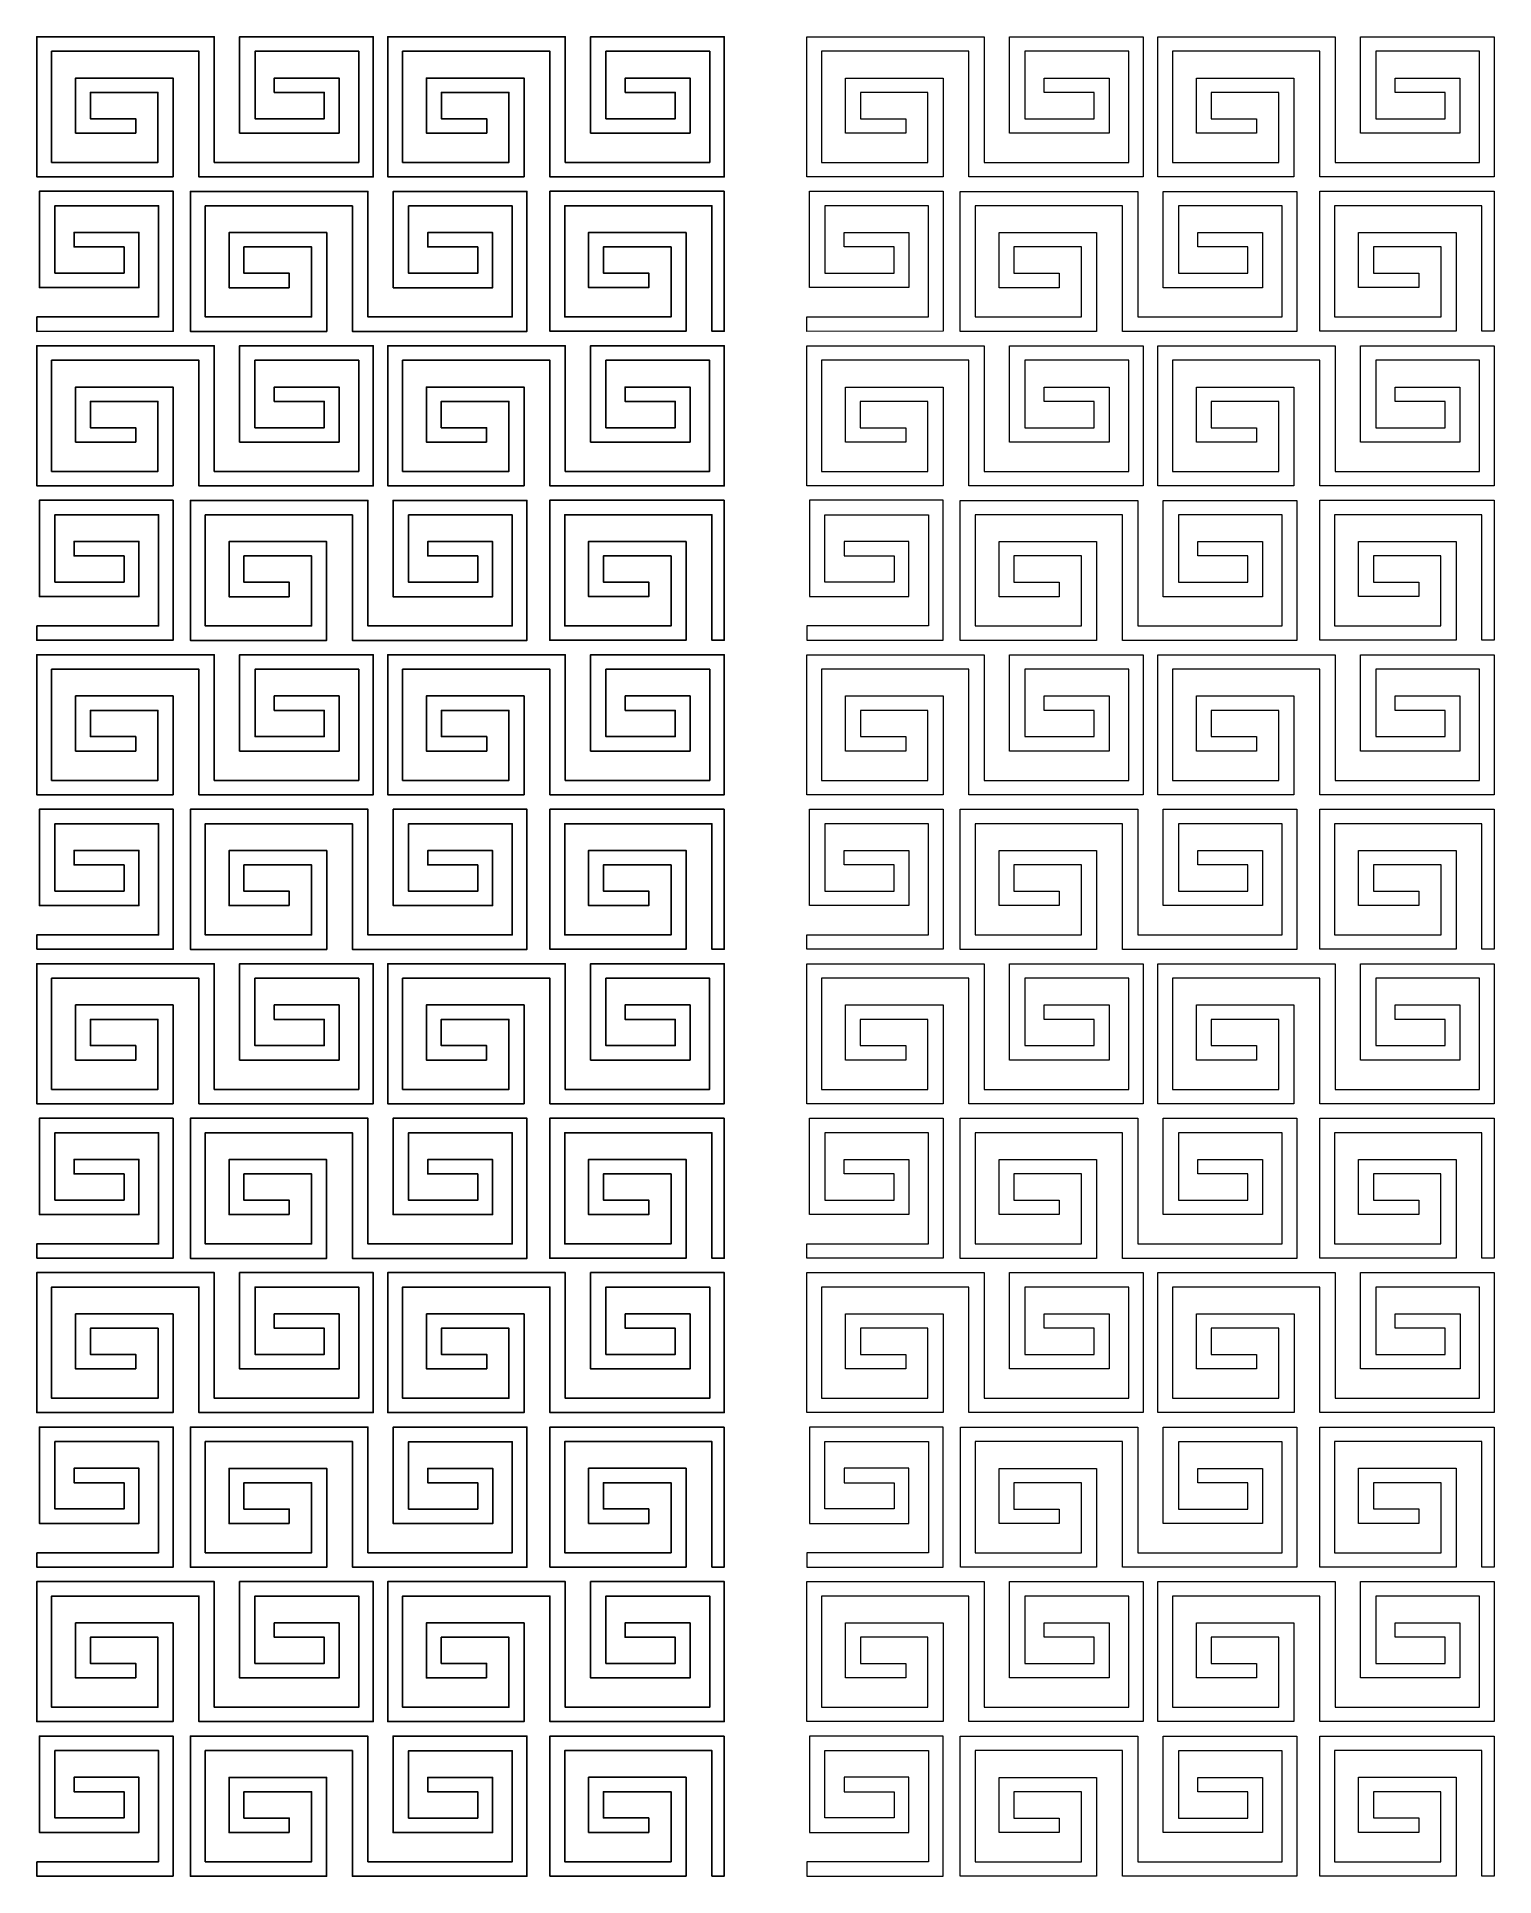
# Model space of a CAD drawing. Header units: centimetres. Extents: x -91 to 91, y -115 to 115.
import ezdxf

# ---------------------------------------------------------------- set-up
doc = ezdxf.new("R2010")
doc.units = ezdxf.units.CM
doc.header["$MEASUREMENT"] = 0
doc.layers.add('layer 1', color=7, linetype='Continuous')

msp = doc.modelspace()

# ---------------------------------------------------------------- linework, layer by layer
at = {"layer": 'layer 1', "color": 242}
for points, knots in [([(-78.48353, 102.60501), (-78.48353, 102.60501), (-78.48353, 104.40565), (-78.48353, 104.40565), (-78.48353, 104.40565), (-78.48353, 104.40565), (-84.13437, 104.40565), (-84.13437, 104.40565), (-84.13437, 104.40565), (-84.13437, 104.40565), (-84.13437, 107.67415), (-84.13437, 107.67415), (-84.13437, 107.67415), (-84.13437, 107.67415), (-75.70978, 107.67416), (-75.70978, 107.67416), (-75.70978, 107.67416), (-75.70978, 107.67416), (-75.70978, 98.95802), (-75.70978, 98.95802), (-75.70978, 98.95802), (-75.70978, 98.95802), (-88.9634, 98.95802), (-88.9634, 98.95802), (-88.9634, 98.95802), (-88.9634, 98.95802), (-88.96339, 112.80277), (-88.96339, 112.80277), (-88.96339, 112.80277), (-88.96339, 112.80277), (-70.60807, 112.80277), (-70.60807, 112.80277), (-70.60807, 112.80277), (-70.60807, 112.80277), (-70.60807, 97.15762), (-70.60807, 97.15762), (-70.60807, 97.15762), (-70.60807, 97.15762), (-48.87655, 97.15762), (-48.87655, 97.15762), (-48.87655, 97.15762), (-48.87655, 97.15762), (-48.87655, 114.60944), (-48.87655, 114.60944), (-48.87655, 114.60944), (-48.87655, 114.60944), (-65.53805, 114.60944), (-65.53805, 114.60944), (-65.53805, 114.60944), (-65.53805, 114.60944), (-65.53805, 102.60393), (-65.53805, 102.60393), (-65.53805, 102.60393), (-65.53805, 102.60393), (-53.13999, 102.60393), (-53.13999, 102.60393), (-53.13999, 102.60393), (-53.13999, 102.60393), (-53.13999, 109.47197), (-53.13999, 109.47197), (-53.13999, 109.47197), (-53.13999, 109.47197), (-61.2226, 109.47197), (-61.2226, 109.47197), (-61.2226, 109.47197), (-61.2226, 109.47197), (-61.2226, 107.67372), (-61.2226, 107.67372), (-61.2226, 107.67372), (-61.2226, 107.67372), (-54.98999, 107.67416), (-54.98999, 107.67416), (-54.98999, 107.67416), (-54.98999, 107.67416), (-54.98982, 104.4054), (-54.98982, 104.4054), (-54.98982, 104.4054), (-54.98982, 104.4054), (-63.62011, 104.4054), (-63.62011, 104.4054), (-63.62011, 104.4054), (-63.62011, 104.4054), (-63.62012, 112.80206), (-63.62012, 112.80206), (-63.62012, 112.80206), (-63.62012, 112.80206), (-50.69171, 112.80206), (-50.69171, 112.80206), (-50.69171, 112.80206), (-50.69171, 112.80206), (-50.69172, 98.95856), (-50.69172, 98.95856), (-50.69172, 98.95856), (-50.69172, 98.95856), (-68.69035, 98.95843), (-68.69035, 98.95843), (-68.69035, 98.95843), (-68.69035, 98.95843), (-68.69035, 114.60917), (-68.69035, 114.60917), (-68.69035, 114.60917), (-68.69035, 114.60917), (-90.81262, 114.60939), (-90.81262, 114.60939), (-90.81262, 114.60939), (-90.81262, 114.60939), (-90.81262, 97.16004), (-90.81262, 97.16004), (-90.81262, 97.16004), (-90.81262, 97.16004), (-73.8271, 97.15977), (-73.8271, 97.15977), (-73.8271, 97.15977), (-73.8271, 97.15977), (-73.8271, 109.47105), (-73.8271, 109.47105), (-73.8271, 109.47105), (-73.8271, 109.47105), (-85.98369, 109.47197), (-85.98369, 109.47197), (-85.98369, 109.47197), (-85.98369, 109.47197), (-85.98369, 102.60393), (-85.98369, 102.60393), (-85.98369, 102.60393), (-85.98369, 102.60393), (-78.48353, 102.60501), (-78.48353, 102.60501)], [0, 0, 0, 0, 0.03030303, 0.03030303, 0.03030303, 0.03030303, 0.060606061, 0.060606061, 0.060606061, 0.060606061, 0.090909091, 0.090909091, 0.090909091, 0.090909091, 0.121212121, 0.121212121, 0.121212121, 0.121212121, 0.151515152, 0.151515152, 0.151515152, 0.151515152, 0.181818182, 0.181818182, 0.181818182, 0.181818182, 0.212121212, 0.212121212, 0.212121212, 0.212121212, 0.242424242, 0.242424242, 0.242424242, 0.242424242, 0.272727273, 0.272727273, 0.272727273, 0.272727273, 0.303030303, 0.303030303, 0.303030303, 0.303030303, 0.333333333, 0.333333333, 0.333333333, 0.333333333, 0.363636364, 0.363636364, 0.363636364, 0.363636364, 0.393939394, 0.393939394, 0.393939394, 0.393939394, 0.424242424, 0.424242424, 0.424242424, 0.424242424, 0.454545455, 0.454545455, 0.454545455, 0.454545455, 0.484848485, 0.484848485, 0.484848485, 0.484848485, 0.515151515, 0.515151515, 0.515151515, 0.515151515, 0.545454545, 0.545454545, 0.545454545, 0.545454545, 0.575757576, 0.575757576, 0.575757576, 0.575757576, 0.606060606, 0.606060606, 0.606060606, 0.606060606, 0.636363636, 0.636363636, 0.636363636, 0.636363636, 0.666666667, 0.666666667, 0.666666667, 0.666666667, 0.696969697, 0.696969697, 0.696969697, 0.696969697, 0.727272727, 0.727272727, 0.727272727, 0.727272727, 0.757575758, 0.757575758, 0.757575758, 0.757575758, 0.787878788, 0.787878788, 0.787878788, 0.787878788, 0.818181818, 0.818181818, 0.818181818, 0.818181818, 0.848484848, 0.848484848, 0.848484848, 0.848484848, 0.878787879, 0.878787879, 0.878787879, 0.878787879, 0.909090909, 0.909090909, 0.909090909, 0.909090909, 0.939393939, 0.939393939, 0.939393939, 0.939393939, 1, 1, 1, 1]), ([(-34.74796, 102.60501), (-34.74796, 102.60501), (-34.74796, 104.40565), (-34.74796, 104.40565), (-34.74796, 104.40565), (-34.74796, 104.40565), (-40.3988, 104.40565), (-40.3988, 104.40565), (-40.3988, 104.40565), (-40.3988, 104.40565), (-40.3988, 107.67415), (-40.3988, 107.67415), (-40.3988, 107.67415), (-40.3988, 107.67415), (-31.97421, 107.67416), (-31.97421, 107.67416), (-31.97421, 107.67416), (-31.97421, 107.67416), (-31.97421, 98.95802), (-31.97421, 98.95802), (-31.97421, 98.95802), (-31.97421, 98.95802), (-45.22783, 98.95802), (-45.22783, 98.95802), (-45.22783, 98.95802), (-45.22783, 98.95802), (-45.22782, 112.80277), (-45.22782, 112.80277), (-45.22782, 112.80277), (-45.22782, 112.80277), (-26.8725, 112.80277), (-26.8725, 112.80277), (-26.8725, 112.80277), (-26.8725, 112.80277), (-26.8725, 97.15762), (-26.8725, 97.15762), (-26.8725, 97.15762), (-26.8725, 97.15762), (-5.14098, 97.15762), (-5.14098, 97.15762), (-5.14098, 97.15762), (-5.14098, 97.15762), (-5.14098, 114.60944), (-5.14098, 114.60944), (-5.14098, 114.60944), (-5.14098, 114.60944), (-21.80248, 114.60944), (-21.80248, 114.60944), (-21.80248, 114.60944), (-21.80248, 114.60944), (-21.80248, 102.60393), (-21.80248, 102.60393), (-21.80248, 102.60393), (-21.80248, 102.60393), (-9.40442, 102.60393), (-9.40442, 102.60393), (-9.40442, 102.60393), (-9.40442, 102.60393), (-9.40442, 109.47197), (-9.40442, 109.47197), (-9.40442, 109.47197), (-9.40442, 109.47197), (-17.48703, 109.47197), (-17.48703, 109.47197), (-17.48703, 109.47197), (-17.48703, 109.47197), (-17.48703, 107.67372), (-17.48703, 107.67372), (-17.48703, 107.67372), (-17.48703, 107.67372), (-11.25442, 107.67416), (-11.25442, 107.67416), (-11.25442, 107.67416), (-11.25442, 107.67416), (-11.25425, 104.4054), (-11.25425, 104.4054), (-11.25425, 104.4054), (-11.25425, 104.4054), (-19.88454, 104.4054), (-19.88454, 104.4054), (-19.88454, 104.4054), (-19.88454, 104.4054), (-19.88455, 112.80206), (-19.88455, 112.80206), (-19.88455, 112.80206), (-19.88455, 112.80206), (-6.95614, 112.80206), (-6.95614, 112.80206), (-6.95614, 112.80206), (-6.95614, 112.80206), (-6.95615, 98.95856), (-6.95615, 98.95856), (-6.95615, 98.95856), (-6.95615, 98.95856), (-24.95478, 98.95843), (-24.95478, 98.95843), (-24.95478, 98.95843), (-24.95478, 98.95843), (-24.95478, 114.60917), (-24.95478, 114.60917), (-24.95478, 114.60917), (-24.95478, 114.60917), (-47.07705, 114.60939), (-47.07705, 114.60939), (-47.07705, 114.60939), (-47.07705, 114.60939), (-47.07705, 97.16004), (-47.07705, 97.16004), (-47.07705, 97.16004), (-47.07705, 97.16004), (-30.09153, 97.15977), (-30.09153, 97.15977), (-30.09153, 97.15977), (-30.09153, 97.15977), (-30.09153, 109.47105), (-30.09153, 109.47105), (-30.09153, 109.47105), (-30.09153, 109.47105), (-42.24812, 109.47197), (-42.24812, 109.47197), (-42.24812, 109.47197), (-42.24812, 109.47197), (-42.24812, 102.60393), (-42.24812, 102.60393), (-42.24812, 102.60393), (-42.24812, 102.60393), (-34.74796, 102.60501), (-34.74796, 102.60501)], [0, 0, 0, 0, 0.03030303, 0.03030303, 0.03030303, 0.03030303, 0.060606061, 0.060606061, 0.060606061, 0.060606061, 0.090909091, 0.090909091, 0.090909091, 0.090909091, 0.121212121, 0.121212121, 0.121212121, 0.121212121, 0.151515152, 0.151515152, 0.151515152, 0.151515152, 0.181818182, 0.181818182, 0.181818182, 0.181818182, 0.212121212, 0.212121212, 0.212121212, 0.212121212, 0.242424242, 0.242424242, 0.242424242, 0.242424242, 0.272727273, 0.272727273, 0.272727273, 0.272727273, 0.303030303, 0.303030303, 0.303030303, 0.303030303, 0.333333333, 0.333333333, 0.333333333, 0.333333333, 0.363636364, 0.363636364, 0.363636364, 0.363636364, 0.393939394, 0.393939394, 0.393939394, 0.393939394, 0.424242424, 0.424242424, 0.424242424, 0.424242424, 0.454545455, 0.454545455, 0.454545455, 0.454545455, 0.484848485, 0.484848485, 0.484848485, 0.484848485, 0.515151515, 0.515151515, 0.515151515, 0.515151515, 0.545454545, 0.545454545, 0.545454545, 0.545454545, 0.575757576, 0.575757576, 0.575757576, 0.575757576, 0.606060606, 0.606060606, 0.606060606, 0.606060606, 0.636363636, 0.636363636, 0.636363636, 0.636363636, 0.666666667, 0.666666667, 0.666666667, 0.666666667, 0.696969697, 0.696969697, 0.696969697, 0.696969697, 0.727272727, 0.727272727, 0.727272727, 0.727272727, 0.757575758, 0.757575758, 0.757575758, 0.757575758, 0.787878788, 0.787878788, 0.787878788, 0.787878788, 0.818181818, 0.818181818, 0.818181818, 0.818181818, 0.848484848, 0.848484848, 0.848484848, 0.848484848, 0.878787879, 0.878787879, 0.878787879, 0.878787879, 0.909090909, 0.909090909, 0.909090909, 0.909090909, 0.939393939, 0.939393939, 0.939393939, 0.939393939, 1, 1, 1, 1]), ([(-90.809, 79.70929), (-90.809, 79.70929), (-90.81056, 77.89907), (-90.81056, 77.89907), (-90.81056, 77.89907), (-90.81056, 77.89907), (-73.81735, 77.90727), (-73.81735, 77.90727), (-73.81735, 77.90727), (-73.81735, 77.90727), (-73.81735, 95.35909), (-73.81735, 95.35909), (-73.81735, 95.35909), (-73.81735, 95.35909), (-90.47885, 95.35909), (-90.47885, 95.35909), (-90.47885, 95.35909), (-90.47885, 95.35909), (-90.47885, 83.35358), (-90.47885, 83.35358), (-90.47885, 83.35358), (-90.47885, 83.35358), (-78.08079, 83.35358), (-78.08079, 83.35358), (-78.08079, 83.35358), (-78.08079, 83.35358), (-78.08079, 90.22162), (-78.08079, 90.22162), (-78.08079, 90.22162), (-78.08079, 90.22162), (-86.1634, 90.22162), (-86.1634, 90.22162), (-86.1634, 90.22162), (-86.1634, 90.22162), (-86.1634, 88.42337), (-86.1634, 88.42337), (-86.1634, 88.42337), (-86.1634, 88.42337), (-79.93079, 88.42381), (-79.93079, 88.42381), (-79.93079, 88.42381), (-79.93079, 88.42381), (-79.93062, 85.15505), (-79.93062, 85.15505), (-79.93062, 85.15505), (-79.93062, 85.15505), (-88.56091, 85.15505), (-88.56091, 85.15505), (-88.56091, 85.15505), (-88.56091, 85.15505), (-88.56092, 93.55171), (-88.56092, 93.55171), (-88.56092, 93.55171), (-88.56092, 93.55171), (-75.63251, 93.55171), (-75.63251, 93.55171), (-75.63251, 93.55171), (-75.63251, 93.55171), (-75.63252, 79.70821), (-75.63252, 79.70821), (-75.63252, 79.70821), (-75.63252, 79.70821), (-90.809, 79.70929), (-90.809, 79.70929)], [0, 0, 0, 0, 0.058823529, 0.058823529, 0.058823529, 0.058823529, 0.117647059, 0.117647059, 0.117647059, 0.117647059, 0.176470588, 0.176470588, 0.176470588, 0.176470588, 0.235294118, 0.235294118, 0.235294118, 0.235294118, 0.294117647, 0.294117647, 0.294117647, 0.294117647, 0.352941176, 0.352941176, 0.352941176, 0.352941176, 0.411764706, 0.411764706, 0.411764706, 0.411764706, 0.470588235, 0.470588235, 0.470588235, 0.470588235, 0.529411765, 0.529411765, 0.529411765, 0.529411765, 0.588235294, 0.588235294, 0.588235294, 0.588235294, 0.647058824, 0.647058824, 0.647058824, 0.647058824, 0.705882353, 0.705882353, 0.705882353, 0.705882353, 0.764705882, 0.764705882, 0.764705882, 0.764705882, 0.823529412, 0.823529412, 0.823529412, 0.823529412, 0.882352941, 0.882352941, 0.882352941, 0.882352941, 1, 1, 1, 1]), ([(-59.34566, 83.34578), (-59.34566, 83.34578), (-59.34566, 85.14642), (-59.34566, 85.14642), (-59.34566, 85.14642), (-59.34566, 85.14642), (-64.9965, 85.14642), (-64.9965, 85.14642), (-64.9965, 85.14642), (-64.9965, 85.14642), (-64.9965, 88.41492), (-64.9965, 88.41492), (-64.9965, 88.41492), (-64.9965, 88.41492), (-56.57191, 88.41493), (-56.57191, 88.41493), (-56.57191, 88.41493), (-56.57191, 88.41493), (-56.57191, 79.69879), (-56.57191, 79.69879), (-56.57191, 79.69879), (-56.57191, 79.69879), (-69.82553, 79.69879), (-69.82553, 79.69879), (-69.82553, 79.69879), (-69.82553, 79.69879), (-69.82552, 93.54354), (-69.82552, 93.54354), (-69.82552, 93.54354), (-69.82552, 93.54354), (-51.4702, 93.54354), (-51.4702, 93.54354), (-51.4702, 93.54354), (-51.4702, 93.54354), (-51.4702, 77.89839), (-51.4702, 77.89839), (-51.4702, 77.89839), (-51.4702, 77.89839), (-29.73868, 77.89839), (-29.73868, 77.89839), (-29.73868, 77.89839), (-29.73868, 77.89839), (-29.73868, 95.35021), (-29.73868, 95.35021), (-29.73868, 95.35021), (-29.73868, 95.35021), (-46.40018, 95.35021), (-46.40018, 95.35021), (-46.40018, 95.35021), (-46.40018, 95.35021), (-46.40018, 83.3447), (-46.40018, 83.3447), (-46.40018, 83.3447), (-46.40018, 83.3447), (-34.00212, 83.3447), (-34.00212, 83.3447), (-34.00212, 83.3447), (-34.00212, 83.3447), (-34.00212, 90.21274), (-34.00212, 90.21274), (-34.00212, 90.21274), (-34.00212, 90.21274), (-42.08473, 90.21274), (-42.08473, 90.21274), (-42.08473, 90.21274), (-42.08473, 90.21274), (-42.08473, 88.41449), (-42.08473, 88.41449), (-42.08473, 88.41449), (-42.08473, 88.41449), (-35.85212, 88.41493), (-35.85212, 88.41493), (-35.85212, 88.41493), (-35.85212, 88.41493), (-35.85195, 85.14617), (-35.85195, 85.14617), (-35.85195, 85.14617), (-35.85195, 85.14617), (-44.48224, 85.14617), (-44.48224, 85.14617), (-44.48224, 85.14617), (-44.48224, 85.14617), (-44.48225, 93.54283), (-44.48225, 93.54283), (-44.48225, 93.54283), (-44.48225, 93.54283), (-31.55384, 93.54283), (-31.55384, 93.54283), (-31.55384, 93.54283), (-31.55384, 93.54283), (-31.55385, 79.69933), (-31.55385, 79.69933), (-31.55385, 79.69933), (-31.55385, 79.69933), (-49.55248, 79.6992), (-49.55248, 79.6992), (-49.55248, 79.6992), (-49.55248, 79.6992), (-49.55248, 95.34994), (-49.55248, 95.34994), (-49.55248, 95.34994), (-49.55248, 95.34994), (-71.67475, 95.35016), (-71.67475, 95.35016), (-71.67475, 95.35016), (-71.67475, 95.35016), (-71.67475, 77.90081), (-71.67475, 77.90081), (-71.67475, 77.90081), (-71.67475, 77.90081), (-54.68923, 77.90054), (-54.68923, 77.90054), (-54.68923, 77.90054), (-54.68923, 77.90054), (-54.68923, 90.21182), (-54.68923, 90.21182), (-54.68923, 90.21182), (-54.68923, 90.21182), (-66.84582, 90.21274), (-66.84582, 90.21274), (-66.84582, 90.21274), (-66.84582, 90.21274), (-66.84582, 83.3447), (-66.84582, 83.3447), (-66.84582, 83.3447), (-66.84582, 83.3447), (-59.34566, 83.34578), (-59.34566, 83.34578)], [0, 0, 0, 0, 0.03030303, 0.03030303, 0.03030303, 0.03030303, 0.060606061, 0.060606061, 0.060606061, 0.060606061, 0.090909091, 0.090909091, 0.090909091, 0.090909091, 0.121212121, 0.121212121, 0.121212121, 0.121212121, 0.151515152, 0.151515152, 0.151515152, 0.151515152, 0.181818182, 0.181818182, 0.181818182, 0.181818182, 0.212121212, 0.212121212, 0.212121212, 0.212121212, 0.242424242, 0.242424242, 0.242424242, 0.242424242, 0.272727273, 0.272727273, 0.272727273, 0.272727273, 0.303030303, 0.303030303, 0.303030303, 0.303030303, 0.333333333, 0.333333333, 0.333333333, 0.333333333, 0.363636364, 0.363636364, 0.363636364, 0.363636364, 0.393939394, 0.393939394, 0.393939394, 0.393939394, 0.424242424, 0.424242424, 0.424242424, 0.424242424, 0.454545455, 0.454545455, 0.454545455, 0.454545455, 0.484848485, 0.484848485, 0.484848485, 0.484848485, 0.515151515, 0.515151515, 0.515151515, 0.515151515, 0.545454545, 0.545454545, 0.545454545, 0.545454545, 0.575757576, 0.575757576, 0.575757576, 0.575757576, 0.606060606, 0.606060606, 0.606060606, 0.606060606, 0.636363636, 0.636363636, 0.636363636, 0.636363636, 0.666666667, 0.666666667, 0.666666667, 0.666666667, 0.696969697, 0.696969697, 0.696969697, 0.696969697, 0.727272727, 0.727272727, 0.727272727, 0.727272727, 0.757575758, 0.757575758, 0.757575758, 0.757575758, 0.787878788, 0.787878788, 0.787878788, 0.787878788, 0.818181818, 0.818181818, 0.818181818, 0.818181818, 0.848484848, 0.848484848, 0.848484848, 0.848484848, 0.878787879, 0.878787879, 0.878787879, 0.878787879, 0.909090909, 0.909090909, 0.909090909, 0.909090909, 0.939393939, 0.939393939, 0.939393939, 0.939393939, 1, 1, 1, 1]), ([(-5.14048, 95.35887), (-5.14048, 95.35887), (-26.87431, 95.35909), (-26.87431, 95.35909), (-26.87431, 95.35909), (-26.87431, 95.35909), (-26.87431, 77.90974), (-26.87431, 77.90974), (-26.87431, 77.90974), (-26.87431, 77.90974), (-9.88879, 77.90947), (-9.88879, 77.90947), (-9.88879, 77.90947), (-9.88879, 77.90947), (-9.88879, 90.22075), (-9.88879, 90.22075), (-9.88879, 90.22075), (-9.88879, 90.22075), (-22.04538, 90.22167), (-22.04538, 90.22167), (-22.04538, 90.22167), (-22.04538, 90.22167), (-22.04538, 83.35363), (-22.04538, 83.35363), (-22.04538, 83.35363), (-22.04538, 83.35363), (-14.54522, 83.35471), (-14.54522, 83.35471), (-14.54522, 83.35471), (-14.54522, 83.35471), (-14.54522, 85.15535), (-14.54522, 85.15535), (-14.54522, 85.15535), (-14.54522, 85.15535), (-20.19606, 85.15535), (-20.19606, 85.15535), (-20.19606, 85.15535), (-20.19606, 85.15535), (-20.19606, 88.42385), (-20.19606, 88.42385), (-20.19606, 88.42385), (-20.19606, 88.42385), (-11.77147, 88.42386), (-11.77147, 88.42386), (-11.77147, 88.42386), (-11.77147, 88.42386), (-11.77147, 79.70772), (-11.77147, 79.70772), (-11.77147, 79.70772), (-11.77147, 79.70772), (-25.02509, 79.70772), (-25.02509, 79.70772), (-25.02509, 79.70772), (-25.02509, 79.70772), (-25.02508, 93.55247), (-25.02508, 93.55247), (-25.02508, 93.55247), (-25.02508, 93.55247), (-6.66976, 93.55247), (-6.66976, 93.55247), (-6.66976, 93.55247), (-6.66976, 93.55247), (-6.66976, 77.90732), (-6.66976, 77.90732), (-6.66976, 77.90732), (-6.66976, 77.90732), (-5.14098, 77.90732), (-5.14098, 77.90732), (-5.14098, 77.90732), (-5.14098, 77.90732), (-5.14048, 95.35887), (-5.14048, 95.35887)], [0, 0, 0, 0, 0.052631579, 0.052631579, 0.052631579, 0.052631579, 0.105263158, 0.105263158, 0.105263158, 0.105263158, 0.157894737, 0.157894737, 0.157894737, 0.157894737, 0.210526316, 0.210526316, 0.210526316, 0.210526316, 0.263157895, 0.263157895, 0.263157895, 0.263157895, 0.315789474, 0.315789474, 0.315789474, 0.315789474, 0.368421053, 0.368421053, 0.368421053, 0.368421053, 0.421052632, 0.421052632, 0.421052632, 0.421052632, 0.473684211, 0.473684211, 0.473684211, 0.473684211, 0.526315789, 0.526315789, 0.526315789, 0.526315789, 0.578947368, 0.578947368, 0.578947368, 0.578947368, 0.631578947, 0.631578947, 0.631578947, 0.631578947, 0.684210526, 0.684210526, 0.684210526, 0.684210526, 0.736842105, 0.736842105, 0.736842105, 0.736842105, 0.789473684, 0.789473684, 0.789473684, 0.789473684, 0.842105263, 0.842105263, 0.842105263, 0.842105263, 0.894736842, 0.894736842, 0.894736842, 0.894736842, 1, 1, 1, 1]), ([(-78.48667, 64.09899), (-78.48667, 64.09899), (-78.48667, 65.89963), (-78.48667, 65.89963), (-78.48667, 65.89963), (-78.48667, 65.89963), (-84.13751, 65.89963), (-84.13751, 65.89963), (-84.13751, 65.89963), (-84.13751, 65.89963), (-84.13751, 69.16813), (-84.13751, 69.16813), (-84.13751, 69.16813), (-84.13751, 69.16813), (-75.71292, 69.16814), (-75.71292, 69.16814), (-75.71292, 69.16814), (-75.71292, 69.16814), (-75.71292, 60.452), (-75.71292, 60.452), (-75.71292, 60.452), (-75.71292, 60.452), (-88.96654, 60.452), (-88.96654, 60.452), (-88.96654, 60.452), (-88.96654, 60.452), (-88.96653, 74.29675), (-88.96653, 74.29675), (-88.96653, 74.29675), (-88.96653, 74.29675), (-70.61121, 74.29675), (-70.61121, 74.29675), (-70.61121, 74.29675), (-70.61121, 74.29675), (-70.61121, 58.6516), (-70.61121, 58.6516), (-70.61121, 58.6516), (-70.61121, 58.6516), (-48.87969, 58.6516), (-48.87969, 58.6516), (-48.87969, 58.6516), (-48.87969, 58.6516), (-48.87969, 76.10342), (-48.87969, 76.10342), (-48.87969, 76.10342), (-48.87969, 76.10342), (-65.54119, 76.10342), (-65.54119, 76.10342), (-65.54119, 76.10342), (-65.54119, 76.10342), (-65.54119, 64.09791), (-65.54119, 64.09791), (-65.54119, 64.09791), (-65.54119, 64.09791), (-53.14313, 64.09791), (-53.14313, 64.09791), (-53.14313, 64.09791), (-53.14313, 64.09791), (-53.14313, 70.96595), (-53.14313, 70.96595), (-53.14313, 70.96595), (-53.14313, 70.96595), (-61.22574, 70.96595), (-61.22574, 70.96595), (-61.22574, 70.96595), (-61.22574, 70.96595), (-61.22574, 69.1677), (-61.22574, 69.1677), (-61.22574, 69.1677), (-61.22574, 69.1677), (-54.99313, 69.16814), (-54.99313, 69.16814), (-54.99313, 69.16814), (-54.99313, 69.16814), (-54.99296, 65.89938), (-54.99296, 65.89938), (-54.99296, 65.89938), (-54.99296, 65.89938), (-63.62325, 65.89938), (-63.62325, 65.89938), (-63.62325, 65.89938), (-63.62325, 65.89938), (-63.62326, 74.29604), (-63.62326, 74.29604), (-63.62326, 74.29604), (-63.62326, 74.29604), (-50.69485, 74.29604), (-50.69485, 74.29604), (-50.69485, 74.29604), (-50.69485, 74.29604), (-50.69486, 60.45254), (-50.69486, 60.45254), (-50.69486, 60.45254), (-50.69486, 60.45254), (-68.69349, 60.45241), (-68.69349, 60.45241), (-68.69349, 60.45241), (-68.69349, 60.45241), (-68.69349, 76.10315), (-68.69349, 76.10315), (-68.69349, 76.10315), (-68.69349, 76.10315), (-90.81576, 76.10337), (-90.81576, 76.10337), (-90.81576, 76.10337), (-90.81576, 76.10337), (-90.81576, 58.65402), (-90.81576, 58.65402), (-90.81576, 58.65402), (-90.81576, 58.65402), (-73.83024, 58.65375), (-73.83024, 58.65375), (-73.83024, 58.65375), (-73.83024, 58.65375), (-73.83024, 70.96503), (-73.83024, 70.96503), (-73.83024, 70.96503), (-73.83024, 70.96503), (-85.98683, 70.96595), (-85.98683, 70.96595), (-85.98683, 70.96595), (-85.98683, 70.96595), (-85.98683, 64.09791), (-85.98683, 64.09791), (-85.98683, 64.09791), (-85.98683, 64.09791), (-78.48667, 64.09899), (-78.48667, 64.09899)], [0, 0, 0, 0, 0.03030303, 0.03030303, 0.03030303, 0.03030303, 0.060606061, 0.060606061, 0.060606061, 0.060606061, 0.090909091, 0.090909091, 0.090909091, 0.090909091, 0.121212121, 0.121212121, 0.121212121, 0.121212121, 0.151515152, 0.151515152, 0.151515152, 0.151515152, 0.181818182, 0.181818182, 0.181818182, 0.181818182, 0.212121212, 0.212121212, 0.212121212, 0.212121212, 0.242424242, 0.242424242, 0.242424242, 0.242424242, 0.272727273, 0.272727273, 0.272727273, 0.272727273, 0.303030303, 0.303030303, 0.303030303, 0.303030303, 0.333333333, 0.333333333, 0.333333333, 0.333333333, 0.363636364, 0.363636364, 0.363636364, 0.363636364, 0.393939394, 0.393939394, 0.393939394, 0.393939394, 0.424242424, 0.424242424, 0.424242424, 0.424242424, 0.454545455, 0.454545455, 0.454545455, 0.454545455, 0.484848485, 0.484848485, 0.484848485, 0.484848485, 0.515151515, 0.515151515, 0.515151515, 0.515151515, 0.545454545, 0.545454545, 0.545454545, 0.545454545, 0.575757576, 0.575757576, 0.575757576, 0.575757576, 0.606060606, 0.606060606, 0.606060606, 0.606060606, 0.636363636, 0.636363636, 0.636363636, 0.636363636, 0.666666667, 0.666666667, 0.666666667, 0.666666667, 0.696969697, 0.696969697, 0.696969697, 0.696969697, 0.727272727, 0.727272727, 0.727272727, 0.727272727, 0.757575758, 0.757575758, 0.757575758, 0.757575758, 0.787878788, 0.787878788, 0.787878788, 0.787878788, 0.818181818, 0.818181818, 0.818181818, 0.818181818, 0.848484848, 0.848484848, 0.848484848, 0.848484848, 0.878787879, 0.878787879, 0.878787879, 0.878787879, 0.909090909, 0.909090909, 0.909090909, 0.909090909, 0.939393939, 0.939393939, 0.939393939, 0.939393939, 1, 1, 1, 1]), ([(-34.7511, 64.09899), (-34.7511, 64.09899), (-34.7511, 65.89963), (-34.7511, 65.89963), (-34.7511, 65.89963), (-34.7511, 65.89963), (-40.40194, 65.89963), (-40.40194, 65.89963), (-40.40194, 65.89963), (-40.40194, 65.89963), (-40.40194, 69.16813), (-40.40194, 69.16813), (-40.40194, 69.16813), (-40.40194, 69.16813), (-31.97735, 69.16814), (-31.97735, 69.16814), (-31.97735, 69.16814), (-31.97735, 69.16814), (-31.97735, 60.452), (-31.97735, 60.452), (-31.97735, 60.452), (-31.97735, 60.452), (-45.23097, 60.452), (-45.23097, 60.452), (-45.23097, 60.452), (-45.23097, 60.452), (-45.23096, 74.29675), (-45.23096, 74.29675), (-45.23096, 74.29675), (-45.23096, 74.29675), (-26.87564, 74.29675), (-26.87564, 74.29675), (-26.87564, 74.29675), (-26.87564, 74.29675), (-26.87564, 58.6516), (-26.87564, 58.6516), (-26.87564, 58.6516), (-26.87564, 58.6516), (-5.14412, 58.6516), (-5.14412, 58.6516), (-5.14412, 58.6516), (-5.14412, 58.6516), (-5.14412, 76.10342), (-5.14412, 76.10342), (-5.14412, 76.10342), (-5.14412, 76.10342), (-21.80562, 76.10342), (-21.80562, 76.10342), (-21.80562, 76.10342), (-21.80562, 76.10342), (-21.80562, 64.09791), (-21.80562, 64.09791), (-21.80562, 64.09791), (-21.80562, 64.09791), (-9.40756, 64.09791), (-9.40756, 64.09791), (-9.40756, 64.09791), (-9.40756, 64.09791), (-9.40756, 70.96595), (-9.40756, 70.96595), (-9.40756, 70.96595), (-9.40756, 70.96595), (-17.49017, 70.96595), (-17.49017, 70.96595), (-17.49017, 70.96595), (-17.49017, 70.96595), (-17.49017, 69.1677), (-17.49017, 69.1677), (-17.49017, 69.1677), (-17.49017, 69.1677), (-11.25756, 69.16814), (-11.25756, 69.16814), (-11.25756, 69.16814), (-11.25756, 69.16814), (-11.25739, 65.89938), (-11.25739, 65.89938), (-11.25739, 65.89938), (-11.25739, 65.89938), (-19.88768, 65.89938), (-19.88768, 65.89938), (-19.88768, 65.89938), (-19.88768, 65.89938), (-19.88769, 74.29604), (-19.88769, 74.29604), (-19.88769, 74.29604), (-19.88769, 74.29604), (-6.95928, 74.29604), (-6.95928, 74.29604), (-6.95928, 74.29604), (-6.95928, 74.29604), (-6.95929, 60.45254), (-6.95929, 60.45254), (-6.95929, 60.45254), (-6.95929, 60.45254), (-24.95792, 60.45241), (-24.95792, 60.45241), (-24.95792, 60.45241), (-24.95792, 60.45241), (-24.95792, 76.10315), (-24.95792, 76.10315), (-24.95792, 76.10315), (-24.95792, 76.10315), (-47.08019, 76.10337), (-47.08019, 76.10337), (-47.08019, 76.10337), (-47.08019, 76.10337), (-47.08019, 58.65402), (-47.08019, 58.65402), (-47.08019, 58.65402), (-47.08019, 58.65402), (-30.09467, 58.65375), (-30.09467, 58.65375), (-30.09467, 58.65375), (-30.09467, 58.65375), (-30.09467, 70.96503), (-30.09467, 70.96503), (-30.09467, 70.96503), (-30.09467, 70.96503), (-42.25126, 70.96595), (-42.25126, 70.96595), (-42.25126, 70.96595), (-42.25126, 70.96595), (-42.25126, 64.09791), (-42.25126, 64.09791), (-42.25126, 64.09791), (-42.25126, 64.09791), (-34.7511, 64.09899), (-34.7511, 64.09899)], [0, 0, 0, 0, 0.03030303, 0.03030303, 0.03030303, 0.03030303, 0.060606061, 0.060606061, 0.060606061, 0.060606061, 0.090909091, 0.090909091, 0.090909091, 0.090909091, 0.121212121, 0.121212121, 0.121212121, 0.121212121, 0.151515152, 0.151515152, 0.151515152, 0.151515152, 0.181818182, 0.181818182, 0.181818182, 0.181818182, 0.212121212, 0.212121212, 0.212121212, 0.212121212, 0.242424242, 0.242424242, 0.242424242, 0.242424242, 0.272727273, 0.272727273, 0.272727273, 0.272727273, 0.303030303, 0.303030303, 0.303030303, 0.303030303, 0.333333333, 0.333333333, 0.333333333, 0.333333333, 0.363636364, 0.363636364, 0.363636364, 0.363636364, 0.393939394, 0.393939394, 0.393939394, 0.393939394, 0.424242424, 0.424242424, 0.424242424, 0.424242424, 0.454545455, 0.454545455, 0.454545455, 0.454545455, 0.484848485, 0.484848485, 0.484848485, 0.484848485, 0.515151515, 0.515151515, 0.515151515, 0.515151515, 0.545454545, 0.545454545, 0.545454545, 0.545454545, 0.575757576, 0.575757576, 0.575757576, 0.575757576, 0.606060606, 0.606060606, 0.606060606, 0.606060606, 0.636363636, 0.636363636, 0.636363636, 0.636363636, 0.666666667, 0.666666667, 0.666666667, 0.666666667, 0.696969697, 0.696969697, 0.696969697, 0.696969697, 0.727272727, 0.727272727, 0.727272727, 0.727272727, 0.757575758, 0.757575758, 0.757575758, 0.757575758, 0.787878788, 0.787878788, 0.787878788, 0.787878788, 0.818181818, 0.818181818, 0.818181818, 0.818181818, 0.848484848, 0.848484848, 0.848484848, 0.848484848, 0.878787879, 0.878787879, 0.878787879, 0.878787879, 0.909090909, 0.909090909, 0.909090909, 0.909090909, 0.939393939, 0.939393939, 0.939393939, 0.939393939, 1, 1, 1, 1]), ([(-90.81109, 41.20222), (-90.81109, 41.20222), (-75.63566, 41.20219), (-75.63566, 41.20219), (-75.63566, 41.20219), (-75.63566, 41.20219), (-75.63565, 55.04569), (-75.63565, 55.04569), (-75.63565, 55.04569), (-75.63565, 55.04569), (-88.56406, 55.04569), (-88.56406, 55.04569), (-88.56406, 55.04569), (-88.56406, 55.04569), (-88.56405, 46.64903), (-88.56405, 46.64903), (-88.56405, 46.64903), (-88.56405, 46.64903), (-79.93376, 46.64903), (-79.93376, 46.64903), (-79.93376, 46.64903), (-79.93376, 46.64903), (-79.93393, 49.91779), (-79.93393, 49.91779), (-79.93393, 49.91779), (-79.93393, 49.91779), (-86.16654, 49.91735), (-86.16654, 49.91735), (-86.16654, 49.91735), (-86.16654, 49.91735), (-86.16654, 51.7156), (-86.16654, 51.7156), (-86.16654, 51.7156), (-86.16654, 51.7156), (-78.08393, 51.7156), (-78.08393, 51.7156), (-78.08393, 51.7156), (-78.08393, 51.7156), (-78.08393, 44.84756), (-78.08393, 44.84756), (-78.08393, 44.84756), (-78.08393, 44.84756), (-90.48199, 44.84756), (-90.48199, 44.84756), (-90.48199, 44.84756), (-90.48199, 44.84756), (-90.48199, 56.85307), (-90.48199, 56.85307), (-90.48199, 56.85307), (-90.48199, 56.85307), (-73.82049, 56.85307), (-73.82049, 56.85307), (-73.82049, 56.85307), (-73.82049, 56.85307), (-73.82049, 39.40125), (-73.82049, 39.40125), (-73.82049, 39.40125), (-73.82049, 39.40125), (-90.81109, 39.4012), (-90.81109, 39.4012), (-90.81109, 39.4012), (-90.81109, 39.4012), (-90.81109, 41.20222), (-90.81109, 41.20222)], [0, 0, 0, 0, 0.058823529, 0.058823529, 0.058823529, 0.058823529, 0.117647059, 0.117647059, 0.117647059, 0.117647059, 0.176470588, 0.176470588, 0.176470588, 0.176470588, 0.235294118, 0.235294118, 0.235294118, 0.235294118, 0.294117647, 0.294117647, 0.294117647, 0.294117647, 0.352941176, 0.352941176, 0.352941176, 0.352941176, 0.411764706, 0.411764706, 0.411764706, 0.411764706, 0.470588235, 0.470588235, 0.470588235, 0.470588235, 0.529411765, 0.529411765, 0.529411765, 0.529411765, 0.588235294, 0.588235294, 0.588235294, 0.588235294, 0.647058824, 0.647058824, 0.647058824, 0.647058824, 0.705882353, 0.705882353, 0.705882353, 0.705882353, 0.764705882, 0.764705882, 0.764705882, 0.764705882, 0.823529412, 0.823529412, 0.823529412, 0.823529412, 0.882352941, 0.882352941, 0.882352941, 0.882352941, 1, 1, 1, 1]), ([(-59.3488, 44.83976), (-59.3488, 44.83976), (-59.3488, 46.6404), (-59.3488, 46.6404), (-59.3488, 46.6404), (-59.3488, 46.6404), (-64.99964, 46.6404), (-64.99964, 46.6404), (-64.99964, 46.6404), (-64.99964, 46.6404), (-64.99964, 49.9089), (-64.99964, 49.9089), (-64.99964, 49.9089), (-64.99964, 49.9089), (-56.57505, 49.90891), (-56.57505, 49.90891), (-56.57505, 49.90891), (-56.57505, 49.90891), (-56.57505, 41.19277), (-56.57505, 41.19277), (-56.57505, 41.19277), (-56.57505, 41.19277), (-69.82867, 41.19277), (-69.82867, 41.19277), (-69.82867, 41.19277), (-69.82867, 41.19277), (-69.82866, 55.03752), (-69.82866, 55.03752), (-69.82866, 55.03752), (-69.82866, 55.03752), (-51.47334, 55.03752), (-51.47334, 55.03752), (-51.47334, 55.03752), (-51.47334, 55.03752), (-51.47334, 39.39237), (-51.47334, 39.39237), (-51.47334, 39.39237), (-51.47334, 39.39237), (-29.74182, 39.39237), (-29.74182, 39.39237), (-29.74182, 39.39237), (-29.74182, 39.39237), (-29.74182, 56.84419), (-29.74182, 56.84419), (-29.74182, 56.84419), (-29.74182, 56.84419), (-46.40332, 56.84419), (-46.40332, 56.84419), (-46.40332, 56.84419), (-46.40332, 56.84419), (-46.40332, 44.83868), (-46.40332, 44.83868), (-46.40332, 44.83868), (-46.40332, 44.83868), (-34.00526, 44.83868), (-34.00526, 44.83868), (-34.00526, 44.83868), (-34.00526, 44.83868), (-34.00526, 51.70672), (-34.00526, 51.70672), (-34.00526, 51.70672), (-34.00526, 51.70672), (-42.08787, 51.70672), (-42.08787, 51.70672), (-42.08787, 51.70672), (-42.08787, 51.70672), (-42.08787, 49.90847), (-42.08787, 49.90847), (-42.08787, 49.90847), (-42.08787, 49.90847), (-35.85526, 49.90891), (-35.85526, 49.90891), (-35.85526, 49.90891), (-35.85526, 49.90891), (-35.85509, 46.64015), (-35.85509, 46.64015), (-35.85509, 46.64015), (-35.85509, 46.64015), (-44.48538, 46.64015), (-44.48538, 46.64015), (-44.48538, 46.64015), (-44.48538, 46.64015), (-44.48539, 55.03681), (-44.48539, 55.03681), (-44.48539, 55.03681), (-44.48539, 55.03681), (-31.55698, 55.03681), (-31.55698, 55.03681), (-31.55698, 55.03681), (-31.55698, 55.03681), (-31.55699, 41.19331), (-31.55699, 41.19331), (-31.55699, 41.19331), (-31.55699, 41.19331), (-49.55562, 41.19318), (-49.55562, 41.19318), (-49.55562, 41.19318), (-49.55562, 41.19318), (-49.55562, 56.84392), (-49.55562, 56.84392), (-49.55562, 56.84392), (-49.55562, 56.84392), (-71.67789, 56.84414), (-71.67789, 56.84414), (-71.67789, 56.84414), (-71.67789, 56.84414), (-71.67789, 39.39479), (-71.67789, 39.39479), (-71.67789, 39.39479), (-71.67789, 39.39479), (-54.69237, 39.39452), (-54.69237, 39.39452), (-54.69237, 39.39452), (-54.69237, 39.39452), (-54.69237, 51.7058), (-54.69237, 51.7058), (-54.69237, 51.7058), (-54.69237, 51.7058), (-66.84896, 51.70672), (-66.84896, 51.70672), (-66.84896, 51.70672), (-66.84896, 51.70672), (-66.84896, 44.83868), (-66.84896, 44.83868), (-66.84896, 44.83868), (-66.84896, 44.83868), (-59.3488, 44.83976), (-59.3488, 44.83976)], [0, 0, 0, 0, 0.03030303, 0.03030303, 0.03030303, 0.03030303, 0.060606061, 0.060606061, 0.060606061, 0.060606061, 0.090909091, 0.090909091, 0.090909091, 0.090909091, 0.121212121, 0.121212121, 0.121212121, 0.121212121, 0.151515152, 0.151515152, 0.151515152, 0.151515152, 0.181818182, 0.181818182, 0.181818182, 0.181818182, 0.212121212, 0.212121212, 0.212121212, 0.212121212, 0.242424242, 0.242424242, 0.242424242, 0.242424242, 0.272727273, 0.272727273, 0.272727273, 0.272727273, 0.303030303, 0.303030303, 0.303030303, 0.303030303, 0.333333333, 0.333333333, 0.333333333, 0.333333333, 0.363636364, 0.363636364, 0.363636364, 0.363636364, 0.393939394, 0.393939394, 0.393939394, 0.393939394, 0.424242424, 0.424242424, 0.424242424, 0.424242424, 0.454545455, 0.454545455, 0.454545455, 0.454545455, 0.484848485, 0.484848485, 0.484848485, 0.484848485, 0.515151515, 0.515151515, 0.515151515, 0.515151515, 0.545454545, 0.545454545, 0.545454545, 0.545454545, 0.575757576, 0.575757576, 0.575757576, 0.575757576, 0.606060606, 0.606060606, 0.606060606, 0.606060606, 0.636363636, 0.636363636, 0.636363636, 0.636363636, 0.666666667, 0.666666667, 0.666666667, 0.666666667, 0.696969697, 0.696969697, 0.696969697, 0.696969697, 0.727272727, 0.727272727, 0.727272727, 0.727272727, 0.757575758, 0.757575758, 0.757575758, 0.757575758, 0.787878788, 0.787878788, 0.787878788, 0.787878788, 0.818181818, 0.818181818, 0.818181818, 0.818181818, 0.848484848, 0.848484848, 0.848484848, 0.848484848, 0.878787879, 0.878787879, 0.878787879, 0.878787879, 0.909090909, 0.909090909, 0.909090909, 0.909090909, 0.939393939, 0.939393939, 0.939393939, 0.939393939, 1, 1, 1, 1]), ([(-5.14046, 56.85285), (-5.14046, 56.85285), (-26.87745, 56.85307), (-26.87745, 56.85307), (-26.87745, 56.85307), (-26.87745, 56.85307), (-26.87745, 39.40372), (-26.87745, 39.40372), (-26.87745, 39.40372), (-26.87745, 39.40372), (-9.89193, 39.40345), (-9.89193, 39.40345), (-9.89193, 39.40345), (-9.89193, 39.40345), (-9.89193, 51.71473), (-9.89193, 51.71473), (-9.89193, 51.71473), (-9.89193, 51.71473), (-22.04852, 51.71565), (-22.04852, 51.71565), (-22.04852, 51.71565), (-22.04852, 51.71565), (-22.04852, 44.84761), (-22.04852, 44.84761), (-22.04852, 44.84761), (-22.04852, 44.84761), (-14.54836, 44.84869), (-14.54836, 44.84869), (-14.54836, 44.84869), (-14.54836, 44.84869), (-14.54836, 46.64933), (-14.54836, 46.64933), (-14.54836, 46.64933), (-14.54836, 46.64933), (-20.1992, 46.64933), (-20.1992, 46.64933), (-20.1992, 46.64933), (-20.1992, 46.64933), (-20.1992, 49.91783), (-20.1992, 49.91783), (-20.1992, 49.91783), (-20.1992, 49.91783), (-11.77461, 49.91784), (-11.77461, 49.91784), (-11.77461, 49.91784), (-11.77461, 49.91784), (-11.77461, 41.2017), (-11.77461, 41.2017), (-11.77461, 41.2017), (-11.77461, 41.2017), (-25.02823, 41.2017), (-25.02823, 41.2017), (-25.02823, 41.2017), (-25.02823, 41.2017), (-25.02822, 55.04645), (-25.02822, 55.04645), (-25.02822, 55.04645), (-25.02822, 55.04645), (-6.6729, 55.04645), (-6.6729, 55.04645), (-6.6729, 55.04645), (-6.6729, 55.04645), (-6.6729, 39.4013), (-6.6729, 39.4013), (-6.6729, 39.4013), (-6.6729, 39.4013), (-5.14091, 39.4013), (-5.14091, 39.4013), (-5.14091, 39.4013), (-5.14091, 39.4013), (-5.14046, 56.85285), (-5.14046, 56.85285)], [0, 0, 0, 0, 0.052631579, 0.052631579, 0.052631579, 0.052631579, 0.105263158, 0.105263158, 0.105263158, 0.105263158, 0.157894737, 0.157894737, 0.157894737, 0.157894737, 0.210526316, 0.210526316, 0.210526316, 0.210526316, 0.263157895, 0.263157895, 0.263157895, 0.263157895, 0.315789474, 0.315789474, 0.315789474, 0.315789474, 0.368421053, 0.368421053, 0.368421053, 0.368421053, 0.421052632, 0.421052632, 0.421052632, 0.421052632, 0.473684211, 0.473684211, 0.473684211, 0.473684211, 0.526315789, 0.526315789, 0.526315789, 0.526315789, 0.578947368, 0.578947368, 0.578947368, 0.578947368, 0.631578947, 0.631578947, 0.631578947, 0.631578947, 0.684210526, 0.684210526, 0.684210526, 0.684210526, 0.736842105, 0.736842105, 0.736842105, 0.736842105, 0.789473684, 0.789473684, 0.789473684, 0.789473684, 0.842105263, 0.842105263, 0.842105263, 0.842105263, 0.894736842, 0.894736842, 0.894736842, 0.894736842, 1, 1, 1, 1]), ([(-78.48353, 25.59659), (-78.48353, 25.59659), (-78.48353, 27.39723), (-78.48353, 27.39723), (-78.48353, 27.39723), (-78.48353, 27.39723), (-84.13437, 27.39723), (-84.13437, 27.39723), (-84.13437, 27.39723), (-84.13437, 27.39723), (-84.13437, 30.66573), (-84.13437, 30.66573), (-84.13437, 30.66573), (-84.13437, 30.66573), (-75.70978, 30.66574), (-75.70978, 30.66574), (-75.70978, 30.66574), (-75.70978, 30.66574), (-75.70978, 21.9496), (-75.70978, 21.9496), (-75.70978, 21.9496), (-75.70978, 21.9496), (-88.9634, 21.9496), (-88.9634, 21.9496), (-88.9634, 21.9496), (-88.9634, 21.9496), (-88.96339, 35.79435), (-88.96339, 35.79435), (-88.96339, 35.79435), (-88.96339, 35.79435), (-70.60807, 35.79435), (-70.60807, 35.79435), (-70.60807, 35.79435), (-70.60807, 35.79435), (-70.60807, 20.1492), (-70.60807, 20.1492), (-70.60807, 20.1492), (-70.60807, 20.1492), (-48.87655, 20.1492), (-48.87655, 20.1492), (-48.87655, 20.1492), (-48.87655, 20.1492), (-48.87655, 37.60102), (-48.87655, 37.60102), (-48.87655, 37.60102), (-48.87655, 37.60102), (-65.53805, 37.60102), (-65.53805, 37.60102), (-65.53805, 37.60102), (-65.53805, 37.60102), (-65.53805, 25.59551), (-65.53805, 25.59551), (-65.53805, 25.59551), (-65.53805, 25.59551), (-53.13999, 25.59551), (-53.13999, 25.59551), (-53.13999, 25.59551), (-53.13999, 25.59551), (-53.13999, 32.46355), (-53.13999, 32.46355), (-53.13999, 32.46355), (-53.13999, 32.46355), (-61.2226, 32.46355), (-61.2226, 32.46355), (-61.2226, 32.46355), (-61.2226, 32.46355), (-61.2226, 30.6653), (-61.2226, 30.6653), (-61.2226, 30.6653), (-61.2226, 30.6653), (-54.98999, 30.66574), (-54.98999, 30.66574), (-54.98999, 30.66574), (-54.98999, 30.66574), (-54.98982, 27.39698), (-54.98982, 27.39698), (-54.98982, 27.39698), (-54.98982, 27.39698), (-63.62011, 27.39698), (-63.62011, 27.39698), (-63.62011, 27.39698), (-63.62011, 27.39698), (-63.62012, 35.79364), (-63.62012, 35.79364), (-63.62012, 35.79364), (-63.62012, 35.79364), (-50.69171, 35.79364), (-50.69171, 35.79364), (-50.69171, 35.79364), (-50.69171, 35.79364), (-50.69172, 21.95014), (-50.69172, 21.95014), (-50.69172, 21.95014), (-50.69172, 21.95014), (-68.69035, 21.95001), (-68.69035, 21.95001), (-68.69035, 21.95001), (-68.69035, 21.95001), (-68.69035, 37.60075), (-68.69035, 37.60075), (-68.69035, 37.60075), (-68.69035, 37.60075), (-90.81262, 37.60097), (-90.81262, 37.60097), (-90.81262, 37.60097), (-90.81262, 37.60097), (-90.81262, 20.15162), (-90.81262, 20.15162), (-90.81262, 20.15162), (-90.81262, 20.15162), (-73.8271, 20.15135), (-73.8271, 20.15135), (-73.8271, 20.15135), (-73.8271, 20.15135), (-73.8271, 32.46263), (-73.8271, 32.46263), (-73.8271, 32.46263), (-73.8271, 32.46263), (-85.98369, 32.46355), (-85.98369, 32.46355), (-85.98369, 32.46355), (-85.98369, 32.46355), (-85.98369, 25.59551), (-85.98369, 25.59551), (-85.98369, 25.59551), (-85.98369, 25.59551), (-78.48353, 25.59659), (-78.48353, 25.59659)], [0, 0, 0, 0, 0.03030303, 0.03030303, 0.03030303, 0.03030303, 0.060606061, 0.060606061, 0.060606061, 0.060606061, 0.090909091, 0.090909091, 0.090909091, 0.090909091, 0.121212121, 0.121212121, 0.121212121, 0.121212121, 0.151515152, 0.151515152, 0.151515152, 0.151515152, 0.181818182, 0.181818182, 0.181818182, 0.181818182, 0.212121212, 0.212121212, 0.212121212, 0.212121212, 0.242424242, 0.242424242, 0.242424242, 0.242424242, 0.272727273, 0.272727273, 0.272727273, 0.272727273, 0.303030303, 0.303030303, 0.303030303, 0.303030303, 0.333333333, 0.333333333, 0.333333333, 0.333333333, 0.363636364, 0.363636364, 0.363636364, 0.363636364, 0.393939394, 0.393939394, 0.393939394, 0.393939394, 0.424242424, 0.424242424, 0.424242424, 0.424242424, 0.454545455, 0.454545455, 0.454545455, 0.454545455, 0.484848485, 0.484848485, 0.484848485, 0.484848485, 0.515151515, 0.515151515, 0.515151515, 0.515151515, 0.545454545, 0.545454545, 0.545454545, 0.545454545, 0.575757576, 0.575757576, 0.575757576, 0.575757576, 0.606060606, 0.606060606, 0.606060606, 0.606060606, 0.636363636, 0.636363636, 0.636363636, 0.636363636, 0.666666667, 0.666666667, 0.666666667, 0.666666667, 0.696969697, 0.696969697, 0.696969697, 0.696969697, 0.727272727, 0.727272727, 0.727272727, 0.727272727, 0.757575758, 0.757575758, 0.757575758, 0.757575758, 0.787878788, 0.787878788, 0.787878788, 0.787878788, 0.818181818, 0.818181818, 0.818181818, 0.818181818, 0.848484848, 0.848484848, 0.848484848, 0.848484848, 0.878787879, 0.878787879, 0.878787879, 0.878787879, 0.909090909, 0.909090909, 0.909090909, 0.909090909, 0.939393939, 0.939393939, 0.939393939, 0.939393939, 1, 1, 1, 1]), ([(-34.74796, 25.59659), (-34.74796, 25.59659), (-34.74796, 27.39723), (-34.74796, 27.39723), (-34.74796, 27.39723), (-34.74796, 27.39723), (-40.3988, 27.39723), (-40.3988, 27.39723), (-40.3988, 27.39723), (-40.3988, 27.39723), (-40.3988, 30.66573), (-40.3988, 30.66573), (-40.3988, 30.66573), (-40.3988, 30.66573), (-31.97421, 30.66574), (-31.97421, 30.66574), (-31.97421, 30.66574), (-31.97421, 30.66574), (-31.97421, 21.9496), (-31.97421, 21.9496), (-31.97421, 21.9496), (-31.97421, 21.9496), (-45.22783, 21.9496), (-45.22783, 21.9496), (-45.22783, 21.9496), (-45.22783, 21.9496), (-45.22782, 35.79435), (-45.22782, 35.79435), (-45.22782, 35.79435), (-45.22782, 35.79435), (-26.8725, 35.79435), (-26.8725, 35.79435), (-26.8725, 35.79435), (-26.8725, 35.79435), (-26.8725, 20.1492), (-26.8725, 20.1492), (-26.8725, 20.1492), (-26.8725, 20.1492), (-5.14098, 20.1492), (-5.14098, 20.1492), (-5.14098, 20.1492), (-5.14098, 20.1492), (-5.14098, 37.60102), (-5.14098, 37.60102), (-5.14098, 37.60102), (-5.14098, 37.60102), (-21.80248, 37.60102), (-21.80248, 37.60102), (-21.80248, 37.60102), (-21.80248, 37.60102), (-21.80248, 25.59551), (-21.80248, 25.59551), (-21.80248, 25.59551), (-21.80248, 25.59551), (-9.40442, 25.59551), (-9.40442, 25.59551), (-9.40442, 25.59551), (-9.40442, 25.59551), (-9.40442, 32.46355), (-9.40442, 32.46355), (-9.40442, 32.46355), (-9.40442, 32.46355), (-17.48703, 32.46355), (-17.48703, 32.46355), (-17.48703, 32.46355), (-17.48703, 32.46355), (-17.48703, 30.6653), (-17.48703, 30.6653), (-17.48703, 30.6653), (-17.48703, 30.6653), (-11.25442, 30.66574), (-11.25442, 30.66574), (-11.25442, 30.66574), (-11.25442, 30.66574), (-11.25425, 27.39698), (-11.25425, 27.39698), (-11.25425, 27.39698), (-11.25425, 27.39698), (-19.88454, 27.39698), (-19.88454, 27.39698), (-19.88454, 27.39698), (-19.88454, 27.39698), (-19.88455, 35.79364), (-19.88455, 35.79364), (-19.88455, 35.79364), (-19.88455, 35.79364), (-6.95614, 35.79364), (-6.95614, 35.79364), (-6.95614, 35.79364), (-6.95614, 35.79364), (-6.95615, 21.95014), (-6.95615, 21.95014), (-6.95615, 21.95014), (-6.95615, 21.95014), (-24.95478, 21.95001), (-24.95478, 21.95001), (-24.95478, 21.95001), (-24.95478, 21.95001), (-24.95478, 37.60075), (-24.95478, 37.60075), (-24.95478, 37.60075), (-24.95478, 37.60075), (-47.07705, 37.60097), (-47.07705, 37.60097), (-47.07705, 37.60097), (-47.07705, 37.60097), (-47.07705, 20.15162), (-47.07705, 20.15162), (-47.07705, 20.15162), (-47.07705, 20.15162), (-30.09153, 20.15135), (-30.09153, 20.15135), (-30.09153, 20.15135), (-30.09153, 20.15135), (-30.09153, 32.46263), (-30.09153, 32.46263), (-30.09153, 32.46263), (-30.09153, 32.46263), (-42.24812, 32.46355), (-42.24812, 32.46355), (-42.24812, 32.46355), (-42.24812, 32.46355), (-42.24812, 25.59551), (-42.24812, 25.59551), (-42.24812, 25.59551), (-42.24812, 25.59551), (-34.74796, 25.59659), (-34.74796, 25.59659)], [0, 0, 0, 0, 0.03030303, 0.03030303, 0.03030303, 0.03030303, 0.060606061, 0.060606061, 0.060606061, 0.060606061, 0.090909091, 0.090909091, 0.090909091, 0.090909091, 0.121212121, 0.121212121, 0.121212121, 0.121212121, 0.151515152, 0.151515152, 0.151515152, 0.151515152, 0.181818182, 0.181818182, 0.181818182, 0.181818182, 0.212121212, 0.212121212, 0.212121212, 0.212121212, 0.242424242, 0.242424242, 0.242424242, 0.242424242, 0.272727273, 0.272727273, 0.272727273, 0.272727273, 0.303030303, 0.303030303, 0.303030303, 0.303030303, 0.333333333, 0.333333333, 0.333333333, 0.333333333, 0.363636364, 0.363636364, 0.363636364, 0.363636364, 0.393939394, 0.393939394, 0.393939394, 0.393939394, 0.424242424, 0.424242424, 0.424242424, 0.424242424, 0.454545455, 0.454545455, 0.454545455, 0.454545455, 0.484848485, 0.484848485, 0.484848485, 0.484848485, 0.515151515, 0.515151515, 0.515151515, 0.515151515, 0.545454545, 0.545454545, 0.545454545, 0.545454545, 0.575757576, 0.575757576, 0.575757576, 0.575757576, 0.606060606, 0.606060606, 0.606060606, 0.606060606, 0.636363636, 0.636363636, 0.636363636, 0.636363636, 0.666666667, 0.666666667, 0.666666667, 0.666666667, 0.696969697, 0.696969697, 0.696969697, 0.696969697, 0.727272727, 0.727272727, 0.727272727, 0.727272727, 0.757575758, 0.757575758, 0.757575758, 0.757575758, 0.787878788, 0.787878788, 0.787878788, 0.787878788, 0.818181818, 0.818181818, 0.818181818, 0.818181818, 0.848484848, 0.848484848, 0.848484848, 0.848484848, 0.878787879, 0.878787879, 0.878787879, 0.878787879, 0.909090909, 0.909090909, 0.909090909, 0.909090909, 0.939393939, 0.939393939, 0.939393939, 0.939393939, 1, 1, 1, 1]), ([(-90.81109, 0.89838), (-90.81109, 0.89838), (-73.81735, 0.89885), (-73.81735, 0.89885), (-73.81735, 0.89885), (-73.81735, 0.89885), (-73.81735, 18.35067), (-73.81735, 18.35067), (-73.81735, 18.35067), (-73.81735, 18.35067), (-90.47885, 18.35067), (-90.47885, 18.35067), (-90.47885, 18.35067), (-90.47885, 18.35067), (-90.47885, 6.34516), (-90.47885, 6.34516), (-90.47885, 6.34516), (-90.47885, 6.34516), (-78.08079, 6.34516), (-78.08079, 6.34516), (-78.08079, 6.34516), (-78.08079, 6.34516), (-78.08079, 13.2132), (-78.08079, 13.2132), (-78.08079, 13.2132), (-78.08079, 13.2132), (-86.1634, 13.2132), (-86.1634, 13.2132), (-86.1634, 13.2132), (-86.1634, 13.2132), (-86.1634, 11.41495), (-86.1634, 11.41495), (-86.1634, 11.41495), (-86.1634, 11.41495), (-79.93079, 11.41539), (-79.93079, 11.41539), (-79.93079, 11.41539), (-79.93079, 11.41539), (-79.93062, 8.14663), (-79.93062, 8.14663), (-79.93062, 8.14663), (-79.93062, 8.14663), (-88.56091, 8.14663), (-88.56091, 8.14663), (-88.56091, 8.14663), (-88.56091, 8.14663), (-88.56092, 16.54329), (-88.56092, 16.54329), (-88.56092, 16.54329), (-88.56092, 16.54329), (-75.63251, 16.54329), (-75.63251, 16.54329), (-75.63251, 16.54329), (-75.63251, 16.54329), (-75.63252, 2.69979), (-75.63252, 2.69979), (-75.63252, 2.69979), (-75.63252, 2.69979), (-90.81082, 2.69975), (-90.81082, 2.69975), (-90.81082, 2.69975), (-90.81082, 2.69975), (-90.81109, 0.89838), (-90.81109, 0.89838)], [0, 0, 0, 0, 0.058823529, 0.058823529, 0.058823529, 0.058823529, 0.117647059, 0.117647059, 0.117647059, 0.117647059, 0.176470588, 0.176470588, 0.176470588, 0.176470588, 0.235294118, 0.235294118, 0.235294118, 0.235294118, 0.294117647, 0.294117647, 0.294117647, 0.294117647, 0.352941176, 0.352941176, 0.352941176, 0.352941176, 0.411764706, 0.411764706, 0.411764706, 0.411764706, 0.470588235, 0.470588235, 0.470588235, 0.470588235, 0.529411765, 0.529411765, 0.529411765, 0.529411765, 0.588235294, 0.588235294, 0.588235294, 0.588235294, 0.647058824, 0.647058824, 0.647058824, 0.647058824, 0.705882353, 0.705882353, 0.705882353, 0.705882353, 0.764705882, 0.764705882, 0.764705882, 0.764705882, 0.823529412, 0.823529412, 0.823529412, 0.823529412, 0.882352941, 0.882352941, 0.882352941, 0.882352941, 1, 1, 1, 1]), ([(-59.34566, 6.33736), (-59.34566, 6.33736), (-59.34566, 8.138), (-59.34566, 8.138), (-59.34566, 8.138), (-59.34566, 8.138), (-64.9965, 8.138), (-64.9965, 8.138), (-64.9965, 8.138), (-64.9965, 8.138), (-64.9965, 11.4065), (-64.9965, 11.4065), (-64.9965, 11.4065), (-64.9965, 11.4065), (-56.57191, 11.40651), (-56.57191, 11.40651), (-56.57191, 11.40651), (-56.57191, 11.40651), (-56.57191, 2.69037), (-56.57191, 2.69037), (-56.57191, 2.69037), (-56.57191, 2.69037), (-69.82553, 2.69037), (-69.82553, 2.69037), (-69.82553, 2.69037), (-69.82553, 2.69037), (-69.82552, 16.53512), (-69.82552, 16.53512), (-69.82552, 16.53512), (-69.82552, 16.53512), (-51.4702, 16.53512), (-51.4702, 16.53512), (-51.4702, 16.53512), (-51.4702, 16.53512), (-51.4702, 0.88997), (-51.4702, 0.88997), (-51.4702, 0.88997), (-51.4702, 0.88997), (-29.73868, 0.88997), (-29.73868, 0.88997), (-29.73868, 0.88997), (-29.73868, 0.88997), (-29.73868, 18.34179), (-29.73868, 18.34179), (-29.73868, 18.34179), (-29.73868, 18.34179), (-46.40018, 18.34179), (-46.40018, 18.34179), (-46.40018, 18.34179), (-46.40018, 18.34179), (-46.40018, 6.33628), (-46.40018, 6.33628), (-46.40018, 6.33628), (-46.40018, 6.33628), (-34.00212, 6.33628), (-34.00212, 6.33628), (-34.00212, 6.33628), (-34.00212, 6.33628), (-34.00212, 13.20432), (-34.00212, 13.20432), (-34.00212, 13.20432), (-34.00212, 13.20432), (-42.08473, 13.20432), (-42.08473, 13.20432), (-42.08473, 13.20432), (-42.08473, 13.20432), (-42.08473, 11.40607), (-42.08473, 11.40607), (-42.08473, 11.40607), (-42.08473, 11.40607), (-35.85212, 11.40651), (-35.85212, 11.40651), (-35.85212, 11.40651), (-35.85212, 11.40651), (-35.85195, 8.13775), (-35.85195, 8.13775), (-35.85195, 8.13775), (-35.85195, 8.13775), (-44.48224, 8.13775), (-44.48224, 8.13775), (-44.48224, 8.13775), (-44.48224, 8.13775), (-44.48225, 16.53441), (-44.48225, 16.53441), (-44.48225, 16.53441), (-44.48225, 16.53441), (-31.55384, 16.53441), (-31.55384, 16.53441), (-31.55384, 16.53441), (-31.55384, 16.53441), (-31.55385, 2.69091), (-31.55385, 2.69091), (-31.55385, 2.69091), (-31.55385, 2.69091), (-49.55248, 2.69078), (-49.55248, 2.69078), (-49.55248, 2.69078), (-49.55248, 2.69078), (-49.55248, 18.34152), (-49.55248, 18.34152), (-49.55248, 18.34152), (-49.55248, 18.34152), (-71.67475, 18.34174), (-71.67475, 18.34174), (-71.67475, 18.34174), (-71.67475, 18.34174), (-71.67475, 0.89239), (-71.67475, 0.89239), (-71.67475, 0.89239), (-71.67475, 0.89239), (-54.68923, 0.89212), (-54.68923, 0.89212), (-54.68923, 0.89212), (-54.68923, 0.89212), (-54.68923, 13.2034), (-54.68923, 13.2034), (-54.68923, 13.2034), (-54.68923, 13.2034), (-66.84582, 13.20432), (-66.84582, 13.20432), (-66.84582, 13.20432), (-66.84582, 13.20432), (-66.84582, 6.33628), (-66.84582, 6.33628), (-66.84582, 6.33628), (-66.84582, 6.33628), (-59.34566, 6.33736), (-59.34566, 6.33736)], [0, 0, 0, 0, 0.03030303, 0.03030303, 0.03030303, 0.03030303, 0.060606061, 0.060606061, 0.060606061, 0.060606061, 0.090909091, 0.090909091, 0.090909091, 0.090909091, 0.121212121, 0.121212121, 0.121212121, 0.121212121, 0.151515152, 0.151515152, 0.151515152, 0.151515152, 0.181818182, 0.181818182, 0.181818182, 0.181818182, 0.212121212, 0.212121212, 0.212121212, 0.212121212, 0.242424242, 0.242424242, 0.242424242, 0.242424242, 0.272727273, 0.272727273, 0.272727273, 0.272727273, 0.303030303, 0.303030303, 0.303030303, 0.303030303, 0.333333333, 0.333333333, 0.333333333, 0.333333333, 0.363636364, 0.363636364, 0.363636364, 0.363636364, 0.393939394, 0.393939394, 0.393939394, 0.393939394, 0.424242424, 0.424242424, 0.424242424, 0.424242424, 0.454545455, 0.454545455, 0.454545455, 0.454545455, 0.484848485, 0.484848485, 0.484848485, 0.484848485, 0.515151515, 0.515151515, 0.515151515, 0.515151515, 0.545454545, 0.545454545, 0.545454545, 0.545454545, 0.575757576, 0.575757576, 0.575757576, 0.575757576, 0.606060606, 0.606060606, 0.606060606, 0.606060606, 0.636363636, 0.636363636, 0.636363636, 0.636363636, 0.666666667, 0.666666667, 0.666666667, 0.666666667, 0.696969697, 0.696969697, 0.696969697, 0.696969697, 0.727272727, 0.727272727, 0.727272727, 0.727272727, 0.757575758, 0.757575758, 0.757575758, 0.757575758, 0.787878788, 0.787878788, 0.787878788, 0.787878788, 0.818181818, 0.818181818, 0.818181818, 0.818181818, 0.848484848, 0.848484848, 0.848484848, 0.848484848, 0.878787879, 0.878787879, 0.878787879, 0.878787879, 0.909090909, 0.909090909, 0.909090909, 0.909090909, 0.939393939, 0.939393939, 0.939393939, 0.939393939, 1, 1, 1, 1]), ([(-5.14047, 18.35046), (-5.14047, 18.35046), (-26.87431, 18.35067), (-26.87431, 18.35067), (-26.87431, 18.35067), (-26.87431, 18.35067), (-26.87431, 0.90132), (-26.87431, 0.90132), (-26.87431, 0.90132), (-26.87431, 0.90132), (-9.88879, 0.90105), (-9.88879, 0.90105), (-9.88879, 0.90105), (-9.88879, 0.90105), (-9.88879, 13.21233), (-9.88879, 13.21233), (-9.88879, 13.21233), (-9.88879, 13.21233), (-22.04538, 13.21325), (-22.04538, 13.21325), (-22.04538, 13.21325), (-22.04538, 13.21325), (-22.04538, 6.34521), (-22.04538, 6.34521), (-22.04538, 6.34521), (-22.04538, 6.34521), (-14.54522, 6.34629), (-14.54522, 6.34629), (-14.54522, 6.34629), (-14.54522, 6.34629), (-14.54522, 8.14693), (-14.54522, 8.14693), (-14.54522, 8.14693), (-14.54522, 8.14693), (-20.19606, 8.14693), (-20.19606, 8.14693), (-20.19606, 8.14693), (-20.19606, 8.14693), (-20.19606, 11.41543), (-20.19606, 11.41543), (-20.19606, 11.41543), (-20.19606, 11.41543), (-11.77147, 11.41544), (-11.77147, 11.41544), (-11.77147, 11.41544), (-11.77147, 11.41544), (-11.77147, 2.6993), (-11.77147, 2.6993), (-11.77147, 2.6993), (-11.77147, 2.6993), (-25.02509, 2.6993), (-25.02509, 2.6993), (-25.02509, 2.6993), (-25.02509, 2.6993), (-25.02508, 16.54405), (-25.02508, 16.54405), (-25.02508, 16.54405), (-25.02508, 16.54405), (-6.66976, 16.54405), (-6.66976, 16.54405), (-6.66976, 16.54405), (-6.66976, 16.54405), (-6.66976, 0.8989), (-6.66976, 0.8989), (-6.66976, 0.8989), (-6.66976, 0.8989), (-5.14098, 0.8989), (-5.14098, 0.8989), (-5.14098, 0.8989), (-5.14098, 0.8989), (-5.14047, 18.35046), (-5.14047, 18.35046)], [0, 0, 0, 0, 0.052631579, 0.052631579, 0.052631579, 0.052631579, 0.105263158, 0.105263158, 0.105263158, 0.105263158, 0.157894737, 0.157894737, 0.157894737, 0.157894737, 0.210526316, 0.210526316, 0.210526316, 0.210526316, 0.263157895, 0.263157895, 0.263157895, 0.263157895, 0.315789474, 0.315789474, 0.315789474, 0.315789474, 0.368421053, 0.368421053, 0.368421053, 0.368421053, 0.421052632, 0.421052632, 0.421052632, 0.421052632, 0.473684211, 0.473684211, 0.473684211, 0.473684211, 0.526315789, 0.526315789, 0.526315789, 0.526315789, 0.578947368, 0.578947368, 0.578947368, 0.578947368, 0.631578947, 0.631578947, 0.631578947, 0.631578947, 0.684210526, 0.684210526, 0.684210526, 0.684210526, 0.736842105, 0.736842105, 0.736842105, 0.736842105, 0.789473684, 0.789473684, 0.789473684, 0.789473684, 0.842105263, 0.842105263, 0.842105263, 0.842105263, 0.894736842, 0.894736842, 0.894736842, 0.894736842, 1, 1, 1, 1]), ([(-78.48667, -12.90943), (-78.48667, -12.90943), (-78.48667, -11.10879), (-78.48667, -11.10879), (-78.48667, -11.10879), (-78.48667, -11.10879), (-84.13751, -11.10879), (-84.13751, -11.10879), (-84.13751, -11.10879), (-84.13751, -11.10879), (-84.13751, -7.84029), (-84.13751, -7.84029), (-84.13751, -7.84029), (-84.13751, -7.84029), (-75.71292, -7.84028), (-75.71292, -7.84028), (-75.71292, -7.84028), (-75.71292, -7.84028), (-75.71292, -16.55642), (-75.71292, -16.55642), (-75.71292, -16.55642), (-75.71292, -16.55642), (-88.96654, -16.55642), (-88.96654, -16.55642), (-88.96654, -16.55642), (-88.96654, -16.55642), (-88.96653, -2.71167), (-88.96653, -2.71167), (-88.96653, -2.71167), (-88.96653, -2.71167), (-70.61121, -2.71167), (-70.61121, -2.71167), (-70.61121, -2.71167), (-70.61121, -2.71167), (-70.61121, -18.35682), (-70.61121, -18.35682), (-70.61121, -18.35682), (-70.61121, -18.35682), (-48.87969, -18.35682), (-48.87969, -18.35682), (-48.87969, -18.35682), (-48.87969, -18.35682), (-48.87969, -0.905), (-48.87969, -0.905), (-48.87969, -0.905), (-48.87969, -0.905), (-65.54119, -0.905), (-65.54119, -0.905), (-65.54119, -0.905), (-65.54119, -0.905), (-65.54119, -12.91051), (-65.54119, -12.91051), (-65.54119, -12.91051), (-65.54119, -12.91051), (-53.14313, -12.91051), (-53.14313, -12.91051), (-53.14313, -12.91051), (-53.14313, -12.91051), (-53.14313, -6.04247), (-53.14313, -6.04247), (-53.14313, -6.04247), (-53.14313, -6.04247), (-61.22574, -6.04247), (-61.22574, -6.04247), (-61.22574, -6.04247), (-61.22574, -6.04247), (-61.22574, -7.84072), (-61.22574, -7.84072), (-61.22574, -7.84072), (-61.22574, -7.84072), (-54.99313, -7.84028), (-54.99313, -7.84028), (-54.99313, -7.84028), (-54.99313, -7.84028), (-54.99296, -11.10904), (-54.99296, -11.10904), (-54.99296, -11.10904), (-54.99296, -11.10904), (-63.62325, -11.10904), (-63.62325, -11.10904), (-63.62325, -11.10904), (-63.62325, -11.10904), (-63.62326, -2.71238), (-63.62326, -2.71238), (-63.62326, -2.71238), (-63.62326, -2.71238), (-50.69485, -2.71238), (-50.69485, -2.71238), (-50.69485, -2.71238), (-50.69485, -2.71238), (-50.69486, -16.55588), (-50.69486, -16.55588), (-50.69486, -16.55588), (-50.69486, -16.55588), (-68.69349, -16.55601), (-68.69349, -16.55601), (-68.69349, -16.55601), (-68.69349, -16.55601), (-68.69349, -0.90527), (-68.69349, -0.90527), (-68.69349, -0.90527), (-68.69349, -0.90527), (-90.81576, -0.90505), (-90.81576, -0.90505), (-90.81576, -0.90505), (-90.81576, -0.90505), (-90.81576, -18.3544), (-90.81576, -18.3544), (-90.81576, -18.3544), (-90.81576, -18.3544), (-73.83024, -18.35467), (-73.83024, -18.35467), (-73.83024, -18.35467), (-73.83024, -18.35467), (-73.83024, -6.04339), (-73.83024, -6.04339), (-73.83024, -6.04339), (-73.83024, -6.04339), (-85.98683, -6.04247), (-85.98683, -6.04247), (-85.98683, -6.04247), (-85.98683, -6.04247), (-85.98683, -12.91051), (-85.98683, -12.91051), (-85.98683, -12.91051), (-85.98683, -12.91051), (-78.48667, -12.90943), (-78.48667, -12.90943)], [0, 0, 0, 0, 0.03030303, 0.03030303, 0.03030303, 0.03030303, 0.060606061, 0.060606061, 0.060606061, 0.060606061, 0.090909091, 0.090909091, 0.090909091, 0.090909091, 0.121212121, 0.121212121, 0.121212121, 0.121212121, 0.151515152, 0.151515152, 0.151515152, 0.151515152, 0.181818182, 0.181818182, 0.181818182, 0.181818182, 0.212121212, 0.212121212, 0.212121212, 0.212121212, 0.242424242, 0.242424242, 0.242424242, 0.242424242, 0.272727273, 0.272727273, 0.272727273, 0.272727273, 0.303030303, 0.303030303, 0.303030303, 0.303030303, 0.333333333, 0.333333333, 0.333333333, 0.333333333, 0.363636364, 0.363636364, 0.363636364, 0.363636364, 0.393939394, 0.393939394, 0.393939394, 0.393939394, 0.424242424, 0.424242424, 0.424242424, 0.424242424, 0.454545455, 0.454545455, 0.454545455, 0.454545455, 0.484848485, 0.484848485, 0.484848485, 0.484848485, 0.515151515, 0.515151515, 0.515151515, 0.515151515, 0.545454545, 0.545454545, 0.545454545, 0.545454545, 0.575757576, 0.575757576, 0.575757576, 0.575757576, 0.606060606, 0.606060606, 0.606060606, 0.606060606, 0.636363636, 0.636363636, 0.636363636, 0.636363636, 0.666666667, 0.666666667, 0.666666667, 0.666666667, 0.696969697, 0.696969697, 0.696969697, 0.696969697, 0.727272727, 0.727272727, 0.727272727, 0.727272727, 0.757575758, 0.757575758, 0.757575758, 0.757575758, 0.787878788, 0.787878788, 0.787878788, 0.787878788, 0.818181818, 0.818181818, 0.818181818, 0.818181818, 0.848484848, 0.848484848, 0.848484848, 0.848484848, 0.878787879, 0.878787879, 0.878787879, 0.878787879, 0.909090909, 0.909090909, 0.909090909, 0.909090909, 0.939393939, 0.939393939, 0.939393939, 0.939393939, 1, 1, 1, 1]), ([(-34.7511, -12.90943), (-34.7511, -12.90943), (-34.7511, -11.10879), (-34.7511, -11.10879), (-34.7511, -11.10879), (-34.7511, -11.10879), (-40.40194, -11.10879), (-40.40194, -11.10879), (-40.40194, -11.10879), (-40.40194, -11.10879), (-40.40194, -7.84029), (-40.40194, -7.84029), (-40.40194, -7.84029), (-40.40194, -7.84029), (-31.97735, -7.84028), (-31.97735, -7.84028), (-31.97735, -7.84028), (-31.97735, -7.84028), (-31.97735, -16.55642), (-31.97735, -16.55642), (-31.97735, -16.55642), (-31.97735, -16.55642), (-45.23097, -16.55642), (-45.23097, -16.55642), (-45.23097, -16.55642), (-45.23097, -16.55642), (-45.23096, -2.71167), (-45.23096, -2.71167), (-45.23096, -2.71167), (-45.23096, -2.71167), (-26.87564, -2.71167), (-26.87564, -2.71167), (-26.87564, -2.71167), (-26.87564, -2.71167), (-26.87564, -18.35682), (-26.87564, -18.35682), (-26.87564, -18.35682), (-26.87564, -18.35682), (-5.14412, -18.35682), (-5.14412, -18.35682), (-5.14412, -18.35682), (-5.14412, -18.35682), (-5.14412, -0.905), (-5.14412, -0.905), (-5.14412, -0.905), (-5.14412, -0.905), (-21.80562, -0.905), (-21.80562, -0.905), (-21.80562, -0.905), (-21.80562, -0.905), (-21.80562, -12.91051), (-21.80562, -12.91051), (-21.80562, -12.91051), (-21.80562, -12.91051), (-9.40756, -12.91051), (-9.40756, -12.91051), (-9.40756, -12.91051), (-9.40756, -12.91051), (-9.40756, -6.04247), (-9.40756, -6.04247), (-9.40756, -6.04247), (-9.40756, -6.04247), (-17.49017, -6.04247), (-17.49017, -6.04247), (-17.49017, -6.04247), (-17.49017, -6.04247), (-17.49017, -7.84072), (-17.49017, -7.84072), (-17.49017, -7.84072), (-17.49017, -7.84072), (-11.25756, -7.84028), (-11.25756, -7.84028), (-11.25756, -7.84028), (-11.25756, -7.84028), (-11.25739, -11.10904), (-11.25739, -11.10904), (-11.25739, -11.10904), (-11.25739, -11.10904), (-19.88768, -11.10904), (-19.88768, -11.10904), (-19.88768, -11.10904), (-19.88768, -11.10904), (-19.88769, -2.71238), (-19.88769, -2.71238), (-19.88769, -2.71238), (-19.88769, -2.71238), (-6.95928, -2.71238), (-6.95928, -2.71238), (-6.95928, -2.71238), (-6.95928, -2.71238), (-6.95929, -16.55588), (-6.95929, -16.55588), (-6.95929, -16.55588), (-6.95929, -16.55588), (-24.95792, -16.55601), (-24.95792, -16.55601), (-24.95792, -16.55601), (-24.95792, -16.55601), (-24.95792, -0.90527), (-24.95792, -0.90527), (-24.95792, -0.90527), (-24.95792, -0.90527), (-47.08019, -0.90505), (-47.08019, -0.90505), (-47.08019, -0.90505), (-47.08019, -0.90505), (-47.08019, -18.3544), (-47.08019, -18.3544), (-47.08019, -18.3544), (-47.08019, -18.3544), (-30.09467, -18.35467), (-30.09467, -18.35467), (-30.09467, -18.35467), (-30.09467, -18.35467), (-30.09467, -6.04339), (-30.09467, -6.04339), (-30.09467, -6.04339), (-30.09467, -6.04339), (-42.25126, -6.04247), (-42.25126, -6.04247), (-42.25126, -6.04247), (-42.25126, -6.04247), (-42.25126, -12.91051), (-42.25126, -12.91051), (-42.25126, -12.91051), (-42.25126, -12.91051), (-34.7511, -12.90943), (-34.7511, -12.90943)], [0, 0, 0, 0, 0.03030303, 0.03030303, 0.03030303, 0.03030303, 0.060606061, 0.060606061, 0.060606061, 0.060606061, 0.090909091, 0.090909091, 0.090909091, 0.090909091, 0.121212121, 0.121212121, 0.121212121, 0.121212121, 0.151515152, 0.151515152, 0.151515152, 0.151515152, 0.181818182, 0.181818182, 0.181818182, 0.181818182, 0.212121212, 0.212121212, 0.212121212, 0.212121212, 0.242424242, 0.242424242, 0.242424242, 0.242424242, 0.272727273, 0.272727273, 0.272727273, 0.272727273, 0.303030303, 0.303030303, 0.303030303, 0.303030303, 0.333333333, 0.333333333, 0.333333333, 0.333333333, 0.363636364, 0.363636364, 0.363636364, 0.363636364, 0.393939394, 0.393939394, 0.393939394, 0.393939394, 0.424242424, 0.424242424, 0.424242424, 0.424242424, 0.454545455, 0.454545455, 0.454545455, 0.454545455, 0.484848485, 0.484848485, 0.484848485, 0.484848485, 0.515151515, 0.515151515, 0.515151515, 0.515151515, 0.545454545, 0.545454545, 0.545454545, 0.545454545, 0.575757576, 0.575757576, 0.575757576, 0.575757576, 0.606060606, 0.606060606, 0.606060606, 0.606060606, 0.636363636, 0.636363636, 0.636363636, 0.636363636, 0.666666667, 0.666666667, 0.666666667, 0.666666667, 0.696969697, 0.696969697, 0.696969697, 0.696969697, 0.727272727, 0.727272727, 0.727272727, 0.727272727, 0.757575758, 0.757575758, 0.757575758, 0.757575758, 0.787878788, 0.787878788, 0.787878788, 0.787878788, 0.818181818, 0.818181818, 0.818181818, 0.818181818, 0.848484848, 0.848484848, 0.848484848, 0.848484848, 0.878787879, 0.878787879, 0.878787879, 0.878787879, 0.909090909, 0.909090909, 0.909090909, 0.909090909, 0.939393939, 0.939393939, 0.939393939, 0.939393939, 1, 1, 1, 1]), ([(-90.81105, -37.6067), (-90.81105, -37.6067), (-73.82049, -37.60717), (-73.82049, -37.60717), (-73.82049, -37.60717), (-73.82049, -37.60717), (-73.82049, -20.15535), (-73.82049, -20.15535), (-73.82049, -20.15535), (-73.82049, -20.15535), (-90.48199, -20.15535), (-90.48199, -20.15535), (-90.48199, -20.15535), (-90.48199, -20.15535), (-90.48199, -32.16086), (-90.48199, -32.16086), (-90.48199, -32.16086), (-90.48199, -32.16086), (-78.08393, -32.16086), (-78.08393, -32.16086), (-78.08393, -32.16086), (-78.08393, -32.16086), (-78.08393, -25.29282), (-78.08393, -25.29282), (-78.08393, -25.29282), (-78.08393, -25.29282), (-86.16654, -25.29282), (-86.16654, -25.29282), (-86.16654, -25.29282), (-86.16654, -25.29282), (-86.16654, -27.09107), (-86.16654, -27.09107), (-86.16654, -27.09107), (-86.16654, -27.09107), (-79.93393, -27.09063), (-79.93393, -27.09063), (-79.93393, -27.09063), (-79.93393, -27.09063), (-79.93376, -30.35939), (-79.93376, -30.35939), (-79.93376, -30.35939), (-79.93376, -30.35939), (-88.56405, -30.35939), (-88.56405, -30.35939), (-88.56405, -30.35939), (-88.56405, -30.35939), (-88.56406, -21.96273), (-88.56406, -21.96273), (-88.56406, -21.96273), (-88.56406, -21.96273), (-75.63565, -21.96273), (-75.63565, -21.96273), (-75.63565, -21.96273), (-75.63565, -21.96273), (-75.63566, -35.80623), (-75.63566, -35.80623), (-75.63566, -35.80623), (-75.63566, -35.80623), (-90.81105, -35.8067), (-90.81105, -35.8067), (-90.81105, -35.8067), (-90.81105, -35.8067), (-90.81105, -37.6067), (-90.81105, -37.6067)], [0, 0, 0, 0, 0.058823529, 0.058823529, 0.058823529, 0.058823529, 0.117647059, 0.117647059, 0.117647059, 0.117647059, 0.176470588, 0.176470588, 0.176470588, 0.176470588, 0.235294118, 0.235294118, 0.235294118, 0.235294118, 0.294117647, 0.294117647, 0.294117647, 0.294117647, 0.352941176, 0.352941176, 0.352941176, 0.352941176, 0.411764706, 0.411764706, 0.411764706, 0.411764706, 0.470588235, 0.470588235, 0.470588235, 0.470588235, 0.529411765, 0.529411765, 0.529411765, 0.529411765, 0.588235294, 0.588235294, 0.588235294, 0.588235294, 0.647058824, 0.647058824, 0.647058824, 0.647058824, 0.705882353, 0.705882353, 0.705882353, 0.705882353, 0.764705882, 0.764705882, 0.764705882, 0.764705882, 0.823529412, 0.823529412, 0.823529412, 0.823529412, 0.882352941, 0.882352941, 0.882352941, 0.882352941, 1, 1, 1, 1]), ([(-59.3488, -32.16866), (-59.3488, -32.16866), (-59.3488, -30.36802), (-59.3488, -30.36802), (-59.3488, -30.36802), (-59.3488, -30.36802), (-64.99964, -30.36802), (-64.99964, -30.36802), (-64.99964, -30.36802), (-64.99964, -30.36802), (-64.99964, -27.09952), (-64.99964, -27.09952), (-64.99964, -27.09952), (-64.99964, -27.09952), (-56.57505, -27.09951), (-56.57505, -27.09951), (-56.57505, -27.09951), (-56.57505, -27.09951), (-56.57505, -35.81565), (-56.57505, -35.81565), (-56.57505, -35.81565), (-56.57505, -35.81565), (-69.82867, -35.81565), (-69.82867, -35.81565), (-69.82867, -35.81565), (-69.82867, -35.81565), (-69.82866, -21.9709), (-69.82866, -21.9709), (-69.82866, -21.9709), (-69.82866, -21.9709), (-51.47334, -21.9709), (-51.47334, -21.9709), (-51.47334, -21.9709), (-51.47334, -21.9709), (-51.47334, -37.61605), (-51.47334, -37.61605), (-51.47334, -37.61605), (-51.47334, -37.61605), (-29.74182, -37.61605), (-29.74182, -37.61605), (-29.74182, -37.61605), (-29.74182, -37.61605), (-29.74182, -20.16423), (-29.74182, -20.16423), (-29.74182, -20.16423), (-29.74182, -20.16423), (-46.40332, -20.16423), (-46.40332, -20.16423), (-46.40332, -20.16423), (-46.40332, -20.16423), (-46.40332, -32.16974), (-46.40332, -32.16974), (-46.40332, -32.16974), (-46.40332, -32.16974), (-34.00526, -32.16974), (-34.00526, -32.16974), (-34.00526, -32.16974), (-34.00526, -32.16974), (-34.00526, -25.3017), (-34.00526, -25.3017), (-34.00526, -25.3017), (-34.00526, -25.3017), (-42.08787, -25.3017), (-42.08787, -25.3017), (-42.08787, -25.3017), (-42.08787, -25.3017), (-42.08787, -27.09995), (-42.08787, -27.09995), (-42.08787, -27.09995), (-42.08787, -27.09995), (-35.85526, -27.09951), (-35.85526, -27.09951), (-35.85526, -27.09951), (-35.85526, -27.09951), (-35.85509, -30.36827), (-35.85509, -30.36827), (-35.85509, -30.36827), (-35.85509, -30.36827), (-44.48538, -30.36827), (-44.48538, -30.36827), (-44.48538, -30.36827), (-44.48538, -30.36827), (-44.48539, -21.97161), (-44.48539, -21.97161), (-44.48539, -21.97161), (-44.48539, -21.97161), (-31.55698, -21.97161), (-31.55698, -21.97161), (-31.55698, -21.97161), (-31.55698, -21.97161), (-31.55699, -35.81511), (-31.55699, -35.81511), (-31.55699, -35.81511), (-31.55699, -35.81511), (-49.55562, -35.81524), (-49.55562, -35.81524), (-49.55562, -35.81524), (-49.55562, -35.81524), (-49.55562, -20.1645), (-49.55562, -20.1645), (-49.55562, -20.1645), (-49.55562, -20.1645), (-71.67789, -20.16428), (-71.67789, -20.16428), (-71.67789, -20.16428), (-71.67789, -20.16428), (-71.67789, -37.61363), (-71.67789, -37.61363), (-71.67789, -37.61363), (-71.67789, -37.61363), (-54.69237, -37.6139), (-54.69237, -37.6139), (-54.69237, -37.6139), (-54.69237, -37.6139), (-54.69237, -25.30262), (-54.69237, -25.30262), (-54.69237, -25.30262), (-54.69237, -25.30262), (-66.84896, -25.3017), (-66.84896, -25.3017), (-66.84896, -25.3017), (-66.84896, -25.3017), (-66.84896, -32.16974), (-66.84896, -32.16974), (-66.84896, -32.16974), (-66.84896, -32.16974), (-59.3488, -32.16866), (-59.3488, -32.16866)], [0, 0, 0, 0, 0.03030303, 0.03030303, 0.03030303, 0.03030303, 0.060606061, 0.060606061, 0.060606061, 0.060606061, 0.090909091, 0.090909091, 0.090909091, 0.090909091, 0.121212121, 0.121212121, 0.121212121, 0.121212121, 0.151515152, 0.151515152, 0.151515152, 0.151515152, 0.181818182, 0.181818182, 0.181818182, 0.181818182, 0.212121212, 0.212121212, 0.212121212, 0.212121212, 0.242424242, 0.242424242, 0.242424242, 0.242424242, 0.272727273, 0.272727273, 0.272727273, 0.272727273, 0.303030303, 0.303030303, 0.303030303, 0.303030303, 0.333333333, 0.333333333, 0.333333333, 0.333333333, 0.363636364, 0.363636364, 0.363636364, 0.363636364, 0.393939394, 0.393939394, 0.393939394, 0.393939394, 0.424242424, 0.424242424, 0.424242424, 0.424242424, 0.454545455, 0.454545455, 0.454545455, 0.454545455, 0.484848485, 0.484848485, 0.484848485, 0.484848485, 0.515151515, 0.515151515, 0.515151515, 0.515151515, 0.545454545, 0.545454545, 0.545454545, 0.545454545, 0.575757576, 0.575757576, 0.575757576, 0.575757576, 0.606060606, 0.606060606, 0.606060606, 0.606060606, 0.636363636, 0.636363636, 0.636363636, 0.636363636, 0.666666667, 0.666666667, 0.666666667, 0.666666667, 0.696969697, 0.696969697, 0.696969697, 0.696969697, 0.727272727, 0.727272727, 0.727272727, 0.727272727, 0.757575758, 0.757575758, 0.757575758, 0.757575758, 0.787878788, 0.787878788, 0.787878788, 0.787878788, 0.818181818, 0.818181818, 0.818181818, 0.818181818, 0.848484848, 0.848484848, 0.848484848, 0.848484848, 0.878787879, 0.878787879, 0.878787879, 0.878787879, 0.909090909, 0.909090909, 0.909090909, 0.909090909, 0.939393939, 0.939393939, 0.939393939, 0.939393939, 1, 1, 1, 1]), ([(-5.14047, -20.15556), (-5.14047, -20.15556), (-26.87745, -20.15535), (-26.87745, -20.15535), (-26.87745, -20.15535), (-26.87745, -20.15535), (-26.87745, -37.6047), (-26.87745, -37.6047), (-26.87745, -37.6047), (-26.87745, -37.6047), (-9.89193, -37.60497), (-9.89193, -37.60497), (-9.89193, -37.60497), (-9.89193, -37.60497), (-9.89193, -25.29369), (-9.89193, -25.29369), (-9.89193, -25.29369), (-9.89193, -25.29369), (-22.04852, -25.29277), (-22.04852, -25.29277), (-22.04852, -25.29277), (-22.04852, -25.29277), (-22.04852, -32.16081), (-22.04852, -32.16081), (-22.04852, -32.16081), (-22.04852, -32.16081), (-14.54836, -32.15973), (-14.54836, -32.15973), (-14.54836, -32.15973), (-14.54836, -32.15973), (-14.54836, -30.35909), (-14.54836, -30.35909), (-14.54836, -30.35909), (-14.54836, -30.35909), (-20.1992, -30.35909), (-20.1992, -30.35909), (-20.1992, -30.35909), (-20.1992, -30.35909), (-20.1992, -27.09059), (-20.1992, -27.09059), (-20.1992, -27.09059), (-20.1992, -27.09059), (-11.77461, -27.09058), (-11.77461, -27.09058), (-11.77461, -27.09058), (-11.77461, -27.09058), (-11.77461, -35.80672), (-11.77461, -35.80672), (-11.77461, -35.80672), (-11.77461, -35.80672), (-25.02823, -35.80672), (-25.02823, -35.80672), (-25.02823, -35.80672), (-25.02823, -35.80672), (-25.02822, -21.96197), (-25.02822, -21.96197), (-25.02822, -21.96197), (-25.02822, -21.96197), (-6.6729, -21.96197), (-6.6729, -21.96197), (-6.6729, -21.96197), (-6.6729, -21.96197), (-6.6729, -37.60712), (-6.6729, -37.60712), (-6.6729, -37.60712), (-6.6729, -37.60712), (-5.14104, -37.60672), (-5.14104, -37.60672), (-5.14104, -37.60672), (-5.14104, -37.60672), (-5.14047, -20.15556), (-5.14047, -20.15556)], [0, 0, 0, 0, 0.052631579, 0.052631579, 0.052631579, 0.052631579, 0.105263158, 0.105263158, 0.105263158, 0.105263158, 0.157894737, 0.157894737, 0.157894737, 0.157894737, 0.210526316, 0.210526316, 0.210526316, 0.210526316, 0.263157895, 0.263157895, 0.263157895, 0.263157895, 0.315789474, 0.315789474, 0.315789474, 0.315789474, 0.368421053, 0.368421053, 0.368421053, 0.368421053, 0.421052632, 0.421052632, 0.421052632, 0.421052632, 0.473684211, 0.473684211, 0.473684211, 0.473684211, 0.526315789, 0.526315789, 0.526315789, 0.526315789, 0.578947368, 0.578947368, 0.578947368, 0.578947368, 0.631578947, 0.631578947, 0.631578947, 0.631578947, 0.684210526, 0.684210526, 0.684210526, 0.684210526, 0.736842105, 0.736842105, 0.736842105, 0.736842105, 0.789473684, 0.789473684, 0.789473684, 0.789473684, 0.842105263, 0.842105263, 0.842105263, 0.842105263, 0.894736842, 0.894736842, 0.894736842, 0.894736842, 1, 1, 1, 1]), ([(-78.48239, -51.39681), (-78.48239, -51.39681), (-78.48239, -49.59617), (-78.48239, -49.59617), (-78.48239, -49.59617), (-78.48239, -49.59617), (-84.13323, -49.59617), (-84.13323, -49.59617), (-84.13323, -49.59617), (-84.13323, -49.59617), (-84.13323, -46.32767), (-84.13323, -46.32767), (-84.13323, -46.32767), (-84.13323, -46.32767), (-75.70864, -46.32766), (-75.70864, -46.32766), (-75.70864, -46.32766), (-75.70864, -46.32766), (-75.70864, -55.0438), (-75.70864, -55.0438), (-75.70864, -55.0438), (-75.70864, -55.0438), (-88.96226, -55.0438), (-88.96226, -55.0438), (-88.96226, -55.0438), (-88.96226, -55.0438), (-88.96225, -41.19905), (-88.96225, -41.19905), (-88.96225, -41.19905), (-88.96225, -41.19905), (-70.60693, -41.19905), (-70.60693, -41.19905), (-70.60693, -41.19905), (-70.60693, -41.19905), (-70.60693, -56.8442), (-70.60693, -56.8442), (-70.60693, -56.8442), (-70.60693, -56.8442), (-48.87541, -56.8442), (-48.87541, -56.8442), (-48.87541, -56.8442), (-48.87541, -56.8442), (-48.87541, -39.39238), (-48.87541, -39.39238), (-48.87541, -39.39238), (-48.87541, -39.39238), (-65.53691, -39.39238), (-65.53691, -39.39238), (-65.53691, -39.39238), (-65.53691, -39.39238), (-65.53691, -51.39789), (-65.53691, -51.39789), (-65.53691, -51.39789), (-65.53691, -51.39789), (-53.13885, -51.39789), (-53.13885, -51.39789), (-53.13885, -51.39789), (-53.13885, -51.39789), (-53.13885, -44.52985), (-53.13885, -44.52985), (-53.13885, -44.52985), (-53.13885, -44.52985), (-61.22146, -44.52985), (-61.22146, -44.52985), (-61.22146, -44.52985), (-61.22146, -44.52985), (-61.22146, -46.3281), (-61.22146, -46.3281), (-61.22146, -46.3281), (-61.22146, -46.3281), (-54.98885, -46.32766), (-54.98885, -46.32766), (-54.98885, -46.32766), (-54.98885, -46.32766), (-54.98868, -49.59642), (-54.98868, -49.59642), (-54.98868, -49.59642), (-54.98868, -49.59642), (-63.61897, -49.59642), (-63.61897, -49.59642), (-63.61897, -49.59642), (-63.61897, -49.59642), (-63.61898, -41.19976), (-63.61898, -41.19976), (-63.61898, -41.19976), (-63.61898, -41.19976), (-50.69057, -41.19976), (-50.69057, -41.19976), (-50.69057, -41.19976), (-50.69057, -41.19976), (-50.69058, -55.04326), (-50.69058, -55.04326), (-50.69058, -55.04326), (-50.69058, -55.04326), (-68.68921, -55.04339), (-68.68921, -55.04339), (-68.68921, -55.04339), (-68.68921, -55.04339), (-68.68921, -39.39265), (-68.68921, -39.39265), (-68.68921, -39.39265), (-68.68921, -39.39265), (-90.81148, -39.39243), (-90.81148, -39.39243), (-90.81148, -39.39243), (-90.81148, -39.39243), (-90.81148, -56.84178), (-90.81148, -56.84178), (-90.81148, -56.84178), (-90.81148, -56.84178), (-73.82596, -56.84205), (-73.82596, -56.84205), (-73.82596, -56.84205), (-73.82596, -56.84205), (-73.82596, -44.53077), (-73.82596, -44.53077), (-73.82596, -44.53077), (-73.82596, -44.53077), (-85.98255, -44.52985), (-85.98255, -44.52985), (-85.98255, -44.52985), (-85.98255, -44.52985), (-85.98255, -51.39789), (-85.98255, -51.39789), (-85.98255, -51.39789), (-85.98255, -51.39789), (-78.48239, -51.39681), (-78.48239, -51.39681)], [0, 0, 0, 0, 0.03030303, 0.03030303, 0.03030303, 0.03030303, 0.060606061, 0.060606061, 0.060606061, 0.060606061, 0.090909091, 0.090909091, 0.090909091, 0.090909091, 0.121212121, 0.121212121, 0.121212121, 0.121212121, 0.151515152, 0.151515152, 0.151515152, 0.151515152, 0.181818182, 0.181818182, 0.181818182, 0.181818182, 0.212121212, 0.212121212, 0.212121212, 0.212121212, 0.242424242, 0.242424242, 0.242424242, 0.242424242, 0.272727273, 0.272727273, 0.272727273, 0.272727273, 0.303030303, 0.303030303, 0.303030303, 0.303030303, 0.333333333, 0.333333333, 0.333333333, 0.333333333, 0.363636364, 0.363636364, 0.363636364, 0.363636364, 0.393939394, 0.393939394, 0.393939394, 0.393939394, 0.424242424, 0.424242424, 0.424242424, 0.424242424, 0.454545455, 0.454545455, 0.454545455, 0.454545455, 0.484848485, 0.484848485, 0.484848485, 0.484848485, 0.515151515, 0.515151515, 0.515151515, 0.515151515, 0.545454545, 0.545454545, 0.545454545, 0.545454545, 0.575757576, 0.575757576, 0.575757576, 0.575757576, 0.606060606, 0.606060606, 0.606060606, 0.606060606, 0.636363636, 0.636363636, 0.636363636, 0.636363636, 0.666666667, 0.666666667, 0.666666667, 0.666666667, 0.696969697, 0.696969697, 0.696969697, 0.696969697, 0.727272727, 0.727272727, 0.727272727, 0.727272727, 0.757575758, 0.757575758, 0.757575758, 0.757575758, 0.787878788, 0.787878788, 0.787878788, 0.787878788, 0.818181818, 0.818181818, 0.818181818, 0.818181818, 0.848484848, 0.848484848, 0.848484848, 0.848484848, 0.878787879, 0.878787879, 0.878787879, 0.878787879, 0.909090909, 0.909090909, 0.909090909, 0.909090909, 0.939393939, 0.939393939, 0.939393939, 0.939393939, 1, 1, 1, 1]), ([(-34.74682, -51.39681), (-34.74682, -51.39681), (-34.74682, -49.59617), (-34.74682, -49.59617), (-34.74682, -49.59617), (-34.74682, -49.59617), (-40.39766, -49.59617), (-40.39766, -49.59617), (-40.39766, -49.59617), (-40.39766, -49.59617), (-40.39766, -46.32767), (-40.39766, -46.32767), (-40.39766, -46.32767), (-40.39766, -46.32767), (-31.97307, -46.32766), (-31.97307, -46.32766), (-31.97307, -46.32766), (-31.97307, -46.32766), (-31.97307, -55.0438), (-31.97307, -55.0438), (-31.97307, -55.0438), (-31.97307, -55.0438), (-45.22669, -55.0438), (-45.22669, -55.0438), (-45.22669, -55.0438), (-45.22669, -55.0438), (-45.22668, -41.19905), (-45.22668, -41.19905), (-45.22668, -41.19905), (-45.22668, -41.19905), (-26.87136, -41.19905), (-26.87136, -41.19905), (-26.87136, -41.19905), (-26.87136, -41.19905), (-26.87136, -56.8442), (-26.87136, -56.8442), (-26.87136, -56.8442), (-26.87136, -56.8442), (-5.13984, -56.8442), (-5.13984, -56.8442), (-5.13984, -56.8442), (-5.13984, -56.8442), (-5.13984, -39.39238), (-5.13984, -39.39238), (-5.13984, -39.39238), (-5.13984, -39.39238), (-21.80134, -39.39238), (-21.80134, -39.39238), (-21.80134, -39.39238), (-21.80134, -39.39238), (-21.80134, -51.39789), (-21.80134, -51.39789), (-21.80134, -51.39789), (-21.80134, -51.39789), (-9.40328, -51.39789), (-9.40328, -51.39789), (-9.40328, -51.39789), (-9.40328, -51.39789), (-9.40328, -44.52985), (-9.40328, -44.52985), (-9.40328, -44.52985), (-9.40328, -44.52985), (-17.48589, -44.52985), (-17.48589, -44.52985), (-17.48589, -44.52985), (-17.48589, -44.52985), (-17.48589, -46.3281), (-17.48589, -46.3281), (-17.48589, -46.3281), (-17.48589, -46.3281), (-11.25328, -46.32766), (-11.25328, -46.32766), (-11.25328, -46.32766), (-11.25328, -46.32766), (-11.25311, -49.59642), (-11.25311, -49.59642), (-11.25311, -49.59642), (-11.25311, -49.59642), (-19.8834, -49.59642), (-19.8834, -49.59642), (-19.8834, -49.59642), (-19.8834, -49.59642), (-19.88341, -41.19976), (-19.88341, -41.19976), (-19.88341, -41.19976), (-19.88341, -41.19976), (-6.955, -41.19976), (-6.955, -41.19976), (-6.955, -41.19976), (-6.955, -41.19976), (-6.95501, -55.04326), (-6.95501, -55.04326), (-6.95501, -55.04326), (-6.95501, -55.04326), (-24.95364, -55.04339), (-24.95364, -55.04339), (-24.95364, -55.04339), (-24.95364, -55.04339), (-24.95364, -39.39265), (-24.95364, -39.39265), (-24.95364, -39.39265), (-24.95364, -39.39265), (-47.07591, -39.39243), (-47.07591, -39.39243), (-47.07591, -39.39243), (-47.07591, -39.39243), (-47.07591, -56.84178), (-47.07591, -56.84178), (-47.07591, -56.84178), (-47.07591, -56.84178), (-30.09039, -56.84205), (-30.09039, -56.84205), (-30.09039, -56.84205), (-30.09039, -56.84205), (-30.09039, -44.53077), (-30.09039, -44.53077), (-30.09039, -44.53077), (-30.09039, -44.53077), (-42.24698, -44.52985), (-42.24698, -44.52985), (-42.24698, -44.52985), (-42.24698, -44.52985), (-42.24698, -51.39789), (-42.24698, -51.39789), (-42.24698, -51.39789), (-42.24698, -51.39789), (-34.74682, -51.39681), (-34.74682, -51.39681)], [0, 0, 0, 0, 0.03030303, 0.03030303, 0.03030303, 0.03030303, 0.060606061, 0.060606061, 0.060606061, 0.060606061, 0.090909091, 0.090909091, 0.090909091, 0.090909091, 0.121212121, 0.121212121, 0.121212121, 0.121212121, 0.151515152, 0.151515152, 0.151515152, 0.151515152, 0.181818182, 0.181818182, 0.181818182, 0.181818182, 0.212121212, 0.212121212, 0.212121212, 0.212121212, 0.242424242, 0.242424242, 0.242424242, 0.242424242, 0.272727273, 0.272727273, 0.272727273, 0.272727273, 0.303030303, 0.303030303, 0.303030303, 0.303030303, 0.333333333, 0.333333333, 0.333333333, 0.333333333, 0.363636364, 0.363636364, 0.363636364, 0.363636364, 0.393939394, 0.393939394, 0.393939394, 0.393939394, 0.424242424, 0.424242424, 0.424242424, 0.424242424, 0.454545455, 0.454545455, 0.454545455, 0.454545455, 0.484848485, 0.484848485, 0.484848485, 0.484848485, 0.515151515, 0.515151515, 0.515151515, 0.515151515, 0.545454545, 0.545454545, 0.545454545, 0.545454545, 0.575757576, 0.575757576, 0.575757576, 0.575757576, 0.606060606, 0.606060606, 0.606060606, 0.606060606, 0.636363636, 0.636363636, 0.636363636, 0.636363636, 0.666666667, 0.666666667, 0.666666667, 0.666666667, 0.696969697, 0.696969697, 0.696969697, 0.696969697, 0.727272727, 0.727272727, 0.727272727, 0.727272727, 0.757575758, 0.757575758, 0.757575758, 0.757575758, 0.787878788, 0.787878788, 0.787878788, 0.787878788, 0.818181818, 0.818181818, 0.818181818, 0.818181818, 0.848484848, 0.848484848, 0.848484848, 0.848484848, 0.878787879, 0.878787879, 0.878787879, 0.878787879, 0.909090909, 0.909090909, 0.909090909, 0.909090909, 0.939393939, 0.939393939, 0.939393939, 0.939393939, 1, 1, 1, 1]), ([(-90.81096, -74.29347), (-90.81096, -74.29347), (-75.63138, -74.29361), (-75.63138, -74.29361), (-75.63138, -74.29361), (-75.63138, -74.29361), (-75.63137, -60.45011), (-75.63137, -60.45011), (-75.63137, -60.45011), (-75.63137, -60.45011), (-88.55978, -60.45011), (-88.55978, -60.45011), (-88.55978, -60.45011), (-88.55978, -60.45011), (-88.55977, -68.84677), (-88.55977, -68.84677), (-88.55977, -68.84677), (-88.55977, -68.84677), (-79.92948, -68.84677), (-79.92948, -68.84677), (-79.92948, -68.84677), (-79.92948, -68.84677), (-79.92965, -65.57801), (-79.92965, -65.57801), (-79.92965, -65.57801), (-79.92965, -65.57801), (-86.16226, -65.57845), (-86.16226, -65.57845), (-86.16226, -65.57845), (-86.16226, -65.57845), (-86.16226, -63.7802), (-86.16226, -63.7802), (-86.16226, -63.7802), (-86.16226, -63.7802), (-78.07965, -63.7802), (-78.07965, -63.7802), (-78.07965, -63.7802), (-78.07965, -63.7802), (-78.07965, -70.64824), (-78.07965, -70.64824), (-78.07965, -70.64824), (-78.07965, -70.64824), (-90.47771, -70.64824), (-90.47771, -70.64824), (-90.47771, -70.64824), (-90.47771, -70.64824), (-90.47771, -58.64273), (-90.47771, -58.64273), (-90.47771, -58.64273), (-90.47771, -58.64273), (-73.81621, -58.64273), (-73.81621, -58.64273), (-73.81621, -58.64273), (-73.81621, -58.64273), (-73.81621, -76.09455), (-73.81621, -76.09455), (-73.81621, -76.09455), (-73.81621, -76.09455), (-90.81107, -76.09456), (-90.81107, -76.09456), (-90.81107, -76.09456), (-90.81107, -76.09456), (-90.81096, -74.29347), (-90.81096, -74.29347)], [0, 0, 0, 0, 0.058823529, 0.058823529, 0.058823529, 0.058823529, 0.117647059, 0.117647059, 0.117647059, 0.117647059, 0.176470588, 0.176470588, 0.176470588, 0.176470588, 0.235294118, 0.235294118, 0.235294118, 0.235294118, 0.294117647, 0.294117647, 0.294117647, 0.294117647, 0.352941176, 0.352941176, 0.352941176, 0.352941176, 0.411764706, 0.411764706, 0.411764706, 0.411764706, 0.470588235, 0.470588235, 0.470588235, 0.470588235, 0.529411765, 0.529411765, 0.529411765, 0.529411765, 0.588235294, 0.588235294, 0.588235294, 0.588235294, 0.647058824, 0.647058824, 0.647058824, 0.647058824, 0.705882353, 0.705882353, 0.705882353, 0.705882353, 0.764705882, 0.764705882, 0.764705882, 0.764705882, 0.823529412, 0.823529412, 0.823529412, 0.823529412, 0.882352941, 0.882352941, 0.882352941, 0.882352941, 1, 1, 1, 1]), ([(-59.34452, -70.65604), (-59.34452, -70.65604), (-59.34452, -68.8554), (-59.34452, -68.8554), (-59.34452, -68.8554), (-59.34452, -68.8554), (-64.99536, -68.8554), (-64.99536, -68.8554), (-64.99536, -68.8554), (-64.99536, -68.8554), (-64.99536, -65.5869), (-64.99536, -65.5869), (-64.99536, -65.5869), (-64.99536, -65.5869), (-56.57077, -65.58689), (-56.57077, -65.58689), (-56.57077, -65.58689), (-56.57077, -65.58689), (-56.57077, -74.30303), (-56.57077, -74.30303), (-56.57077, -74.30303), (-56.57077, -74.30303), (-69.82439, -74.30303), (-69.82439, -74.30303), (-69.82439, -74.30303), (-69.82439, -74.30303), (-69.82438, -60.45828), (-69.82438, -60.45828), (-69.82438, -60.45828), (-69.82438, -60.45828), (-51.46906, -60.45828), (-51.46906, -60.45828), (-51.46906, -60.45828), (-51.46906, -60.45828), (-51.46906, -76.10343), (-51.46906, -76.10343), (-51.46906, -76.10343), (-51.46906, -76.10343), (-29.73754, -76.10343), (-29.73754, -76.10343), (-29.73754, -76.10343), (-29.73754, -76.10343), (-29.73754, -58.65161), (-29.73754, -58.65161), (-29.73754, -58.65161), (-29.73754, -58.65161), (-46.39904, -58.65161), (-46.39904, -58.65161), (-46.39904, -58.65161), (-46.39904, -58.65161), (-46.39904, -70.65712), (-46.39904, -70.65712), (-46.39904, -70.65712), (-46.39904, -70.65712), (-34.00098, -70.65712), (-34.00098, -70.65712), (-34.00098, -70.65712), (-34.00098, -70.65712), (-34.00098, -63.78908), (-34.00098, -63.78908), (-34.00098, -63.78908), (-34.00098, -63.78908), (-42.08359, -63.78908), (-42.08359, -63.78908), (-42.08359, -63.78908), (-42.08359, -63.78908), (-42.08359, -65.58733), (-42.08359, -65.58733), (-42.08359, -65.58733), (-42.08359, -65.58733), (-35.85098, -65.58689), (-35.85098, -65.58689), (-35.85098, -65.58689), (-35.85098, -65.58689), (-35.85081, -68.85565), (-35.85081, -68.85565), (-35.85081, -68.85565), (-35.85081, -68.85565), (-44.4811, -68.85565), (-44.4811, -68.85565), (-44.4811, -68.85565), (-44.4811, -68.85565), (-44.48111, -60.45899), (-44.48111, -60.45899), (-44.48111, -60.45899), (-44.48111, -60.45899), (-31.5527, -60.45899), (-31.5527, -60.45899), (-31.5527, -60.45899), (-31.5527, -60.45899), (-31.55271, -74.30249), (-31.55271, -74.30249), (-31.55271, -74.30249), (-31.55271, -74.30249), (-49.55134, -74.30262), (-49.55134, -74.30262), (-49.55134, -74.30262), (-49.55134, -74.30262), (-49.55134, -58.65188), (-49.55134, -58.65188), (-49.55134, -58.65188), (-49.55134, -58.65188), (-71.67361, -58.65166), (-71.67361, -58.65166), (-71.67361, -58.65166), (-71.67361, -58.65166), (-71.67361, -76.10101), (-71.67361, -76.10101), (-71.67361, -76.10101), (-71.67361, -76.10101), (-54.68809, -76.10128), (-54.68809, -76.10128), (-54.68809, -76.10128), (-54.68809, -76.10128), (-54.68809, -63.79), (-54.68809, -63.79), (-54.68809, -63.79), (-54.68809, -63.79), (-66.84468, -63.78908), (-66.84468, -63.78908), (-66.84468, -63.78908), (-66.84468, -63.78908), (-66.84468, -70.65712), (-66.84468, -70.65712), (-66.84468, -70.65712), (-66.84468, -70.65712), (-59.34452, -70.65604), (-59.34452, -70.65604)], [0, 0, 0, 0, 0.03030303, 0.03030303, 0.03030303, 0.03030303, 0.060606061, 0.060606061, 0.060606061, 0.060606061, 0.090909091, 0.090909091, 0.090909091, 0.090909091, 0.121212121, 0.121212121, 0.121212121, 0.121212121, 0.151515152, 0.151515152, 0.151515152, 0.151515152, 0.181818182, 0.181818182, 0.181818182, 0.181818182, 0.212121212, 0.212121212, 0.212121212, 0.212121212, 0.242424242, 0.242424242, 0.242424242, 0.242424242, 0.272727273, 0.272727273, 0.272727273, 0.272727273, 0.303030303, 0.303030303, 0.303030303, 0.303030303, 0.333333333, 0.333333333, 0.333333333, 0.333333333, 0.363636364, 0.363636364, 0.363636364, 0.363636364, 0.393939394, 0.393939394, 0.393939394, 0.393939394, 0.424242424, 0.424242424, 0.424242424, 0.424242424, 0.454545455, 0.454545455, 0.454545455, 0.454545455, 0.484848485, 0.484848485, 0.484848485, 0.484848485, 0.515151515, 0.515151515, 0.515151515, 0.515151515, 0.545454545, 0.545454545, 0.545454545, 0.545454545, 0.575757576, 0.575757576, 0.575757576, 0.575757576, 0.606060606, 0.606060606, 0.606060606, 0.606060606, 0.636363636, 0.636363636, 0.636363636, 0.636363636, 0.666666667, 0.666666667, 0.666666667, 0.666666667, 0.696969697, 0.696969697, 0.696969697, 0.696969697, 0.727272727, 0.727272727, 0.727272727, 0.727272727, 0.757575758, 0.757575758, 0.757575758, 0.757575758, 0.787878788, 0.787878788, 0.787878788, 0.787878788, 0.818181818, 0.818181818, 0.818181818, 0.818181818, 0.848484848, 0.848484848, 0.848484848, 0.848484848, 0.878787879, 0.878787879, 0.878787879, 0.878787879, 0.909090909, 0.909090909, 0.909090909, 0.909090909, 0.939393939, 0.939393939, 0.939393939, 0.939393939, 1, 1, 1, 1]), ([(-5.14102, -58.64294), (-5.14102, -58.64294), (-26.87317, -58.64273), (-26.87317, -58.64273), (-26.87317, -58.64273), (-26.87317, -58.64273), (-26.87317, -76.09208), (-26.87317, -76.09208), (-26.87317, -76.09208), (-26.87317, -76.09208), (-9.88765, -76.09235), (-9.88765, -76.09235), (-9.88765, -76.09235), (-9.88765, -76.09235), (-9.88765, -63.78107), (-9.88765, -63.78107), (-9.88765, -63.78107), (-9.88765, -63.78107), (-22.04424, -63.78015), (-22.04424, -63.78015), (-22.04424, -63.78015), (-22.04424, -63.78015), (-22.04424, -70.64819), (-22.04424, -70.64819), (-22.04424, -70.64819), (-22.04424, -70.64819), (-14.54408, -70.64711), (-14.54408, -70.64711), (-14.54408, -70.64711), (-14.54408, -70.64711), (-14.54408, -68.84647), (-14.54408, -68.84647), (-14.54408, -68.84647), (-14.54408, -68.84647), (-20.19492, -68.84647), (-20.19492, -68.84647), (-20.19492, -68.84647), (-20.19492, -68.84647), (-20.19492, -65.57797), (-20.19492, -65.57797), (-20.19492, -65.57797), (-20.19492, -65.57797), (-11.77033, -65.57796), (-11.77033, -65.57796), (-11.77033, -65.57796), (-11.77033, -65.57796), (-11.77033, -74.2941), (-11.77033, -74.2941), (-11.77033, -74.2941), (-11.77033, -74.2941), (-25.02395, -74.2941), (-25.02395, -74.2941), (-25.02395, -74.2941), (-25.02395, -74.2941), (-25.02394, -60.44935), (-25.02394, -60.44935), (-25.02394, -60.44935), (-25.02394, -60.44935), (-6.66862, -60.44935), (-6.66862, -60.44935), (-6.66862, -60.44935), (-6.66862, -60.44935), (-6.66862, -76.0945), (-6.66862, -76.0945), (-6.66862, -76.0945), (-6.66862, -76.0945), (-5.14099, -76.0945), (-5.14099, -76.0945), (-5.14099, -76.0945), (-5.14099, -76.0945), (-5.14102, -58.64294), (-5.14102, -58.64294)], [0, 0, 0, 0, 0.052631579, 0.052631579, 0.052631579, 0.052631579, 0.105263158, 0.105263158, 0.105263158, 0.105263158, 0.157894737, 0.157894737, 0.157894737, 0.157894737, 0.210526316, 0.210526316, 0.210526316, 0.210526316, 0.263157895, 0.263157895, 0.263157895, 0.263157895, 0.315789474, 0.315789474, 0.315789474, 0.315789474, 0.368421053, 0.368421053, 0.368421053, 0.368421053, 0.421052632, 0.421052632, 0.421052632, 0.421052632, 0.473684211, 0.473684211, 0.473684211, 0.473684211, 0.526315789, 0.526315789, 0.526315789, 0.526315789, 0.578947368, 0.578947368, 0.578947368, 0.578947368, 0.631578947, 0.631578947, 0.631578947, 0.631578947, 0.684210526, 0.684210526, 0.684210526, 0.684210526, 0.736842105, 0.736842105, 0.736842105, 0.736842105, 0.789473684, 0.789473684, 0.789473684, 0.789473684, 0.842105263, 0.842105263, 0.842105263, 0.842105263, 0.894736842, 0.894736842, 0.894736842, 0.894736842, 1, 1, 1, 1]), ([(-78.48553, -89.90283), (-78.48553, -89.90283), (-78.48553, -88.10219), (-78.48553, -88.10219), (-78.48553, -88.10219), (-78.48553, -88.10219), (-84.13637, -88.10219), (-84.13637, -88.10219), (-84.13637, -88.10219), (-84.13637, -88.10219), (-84.13637, -84.83369), (-84.13637, -84.83369), (-84.13637, -84.83369), (-84.13637, -84.83369), (-75.71178, -84.83368), (-75.71178, -84.83368), (-75.71178, -84.83368), (-75.71178, -84.83368), (-75.71178, -93.54982), (-75.71178, -93.54982), (-75.71178, -93.54982), (-75.71178, -93.54982), (-88.9654, -93.54982), (-88.9654, -93.54982), (-88.9654, -93.54982), (-88.9654, -93.54982), (-88.96539, -79.70507), (-88.96539, -79.70507), (-88.96539, -79.70507), (-88.96539, -79.70507), (-70.61007, -79.70507), (-70.61007, -79.70507), (-70.61007, -79.70507), (-70.61007, -79.70507), (-70.61007, -95.35022), (-70.61007, -95.35022), (-70.61007, -95.35022), (-70.61007, -95.35022), (-48.87855, -95.35022), (-48.87855, -95.35022), (-48.87855, -95.35022), (-48.87855, -95.35022), (-48.87855, -77.8984), (-48.87855, -77.8984), (-48.87855, -77.8984), (-48.87855, -77.8984), (-65.54005, -77.8984), (-65.54005, -77.8984), (-65.54005, -77.8984), (-65.54005, -77.8984), (-65.54005, -89.90391), (-65.54005, -89.90391), (-65.54005, -89.90391), (-65.54005, -89.90391), (-53.14199, -89.90391), (-53.14199, -89.90391), (-53.14199, -89.90391), (-53.14199, -89.90391), (-53.14199, -83.03587), (-53.14199, -83.03587), (-53.14199, -83.03587), (-53.14199, -83.03587), (-61.2246, -83.03587), (-61.2246, -83.03587), (-61.2246, -83.03587), (-61.2246, -83.03587), (-61.2246, -84.83412), (-61.2246, -84.83412), (-61.2246, -84.83412), (-61.2246, -84.83412), (-54.99199, -84.83368), (-54.99199, -84.83368), (-54.99199, -84.83368), (-54.99199, -84.83368), (-54.99182, -88.10244), (-54.99182, -88.10244), (-54.99182, -88.10244), (-54.99182, -88.10244), (-63.62211, -88.10244), (-63.62211, -88.10244), (-63.62211, -88.10244), (-63.62211, -88.10244), (-63.62212, -79.70578), (-63.62212, -79.70578), (-63.62212, -79.70578), (-63.62212, -79.70578), (-50.69371, -79.70578), (-50.69371, -79.70578), (-50.69371, -79.70578), (-50.69371, -79.70578), (-50.69372, -93.54928), (-50.69372, -93.54928), (-50.69372, -93.54928), (-50.69372, -93.54928), (-68.69235, -93.54941), (-68.69235, -93.54941), (-68.69235, -93.54941), (-68.69235, -93.54941), (-68.69235, -77.89867), (-68.69235, -77.89867), (-68.69235, -77.89867), (-68.69235, -77.89867), (-90.81462, -77.89845), (-90.81462, -77.89845), (-90.81462, -77.89845), (-90.81462, -77.89845), (-90.81462, -95.3478), (-90.81462, -95.3478), (-90.81462, -95.3478), (-90.81462, -95.3478), (-73.8291, -95.34807), (-73.8291, -95.34807), (-73.8291, -95.34807), (-73.8291, -95.34807), (-73.8291, -83.03679), (-73.8291, -83.03679), (-73.8291, -83.03679), (-73.8291, -83.03679), (-85.98569, -83.03587), (-85.98569, -83.03587), (-85.98569, -83.03587), (-85.98569, -83.03587), (-85.98569, -89.90391), (-85.98569, -89.90391), (-85.98569, -89.90391), (-85.98569, -89.90391), (-78.48553, -89.90283), (-78.48553, -89.90283)], [0, 0, 0, 0, 0.03030303, 0.03030303, 0.03030303, 0.03030303, 0.060606061, 0.060606061, 0.060606061, 0.060606061, 0.090909091, 0.090909091, 0.090909091, 0.090909091, 0.121212121, 0.121212121, 0.121212121, 0.121212121, 0.151515152, 0.151515152, 0.151515152, 0.151515152, 0.181818182, 0.181818182, 0.181818182, 0.181818182, 0.212121212, 0.212121212, 0.212121212, 0.212121212, 0.242424242, 0.242424242, 0.242424242, 0.242424242, 0.272727273, 0.272727273, 0.272727273, 0.272727273, 0.303030303, 0.303030303, 0.303030303, 0.303030303, 0.333333333, 0.333333333, 0.333333333, 0.333333333, 0.363636364, 0.363636364, 0.363636364, 0.363636364, 0.393939394, 0.393939394, 0.393939394, 0.393939394, 0.424242424, 0.424242424, 0.424242424, 0.424242424, 0.454545455, 0.454545455, 0.454545455, 0.454545455, 0.484848485, 0.484848485, 0.484848485, 0.484848485, 0.515151515, 0.515151515, 0.515151515, 0.515151515, 0.545454545, 0.545454545, 0.545454545, 0.545454545, 0.575757576, 0.575757576, 0.575757576, 0.575757576, 0.606060606, 0.606060606, 0.606060606, 0.606060606, 0.636363636, 0.636363636, 0.636363636, 0.636363636, 0.666666667, 0.666666667, 0.666666667, 0.666666667, 0.696969697, 0.696969697, 0.696969697, 0.696969697, 0.727272727, 0.727272727, 0.727272727, 0.727272727, 0.757575758, 0.757575758, 0.757575758, 0.757575758, 0.787878788, 0.787878788, 0.787878788, 0.787878788, 0.818181818, 0.818181818, 0.818181818, 0.818181818, 0.848484848, 0.848484848, 0.848484848, 0.848484848, 0.878787879, 0.878787879, 0.878787879, 0.878787879, 0.909090909, 0.909090909, 0.909090909, 0.909090909, 0.939393939, 0.939393939, 0.939393939, 0.939393939, 1, 1, 1, 1]), ([(-34.74996, -89.90283), (-34.74996, -89.90283), (-34.74996, -88.10219), (-34.74996, -88.10219), (-34.74996, -88.10219), (-34.74996, -88.10219), (-40.4008, -88.10219), (-40.4008, -88.10219), (-40.4008, -88.10219), (-40.4008, -88.10219), (-40.4008, -84.83369), (-40.4008, -84.83369), (-40.4008, -84.83369), (-40.4008, -84.83369), (-31.97621, -84.83368), (-31.97621, -84.83368), (-31.97621, -84.83368), (-31.97621, -84.83368), (-31.97621, -93.54982), (-31.97621, -93.54982), (-31.97621, -93.54982), (-31.97621, -93.54982), (-45.22983, -93.54982), (-45.22983, -93.54982), (-45.22983, -93.54982), (-45.22983, -93.54982), (-45.22982, -79.70507), (-45.22982, -79.70507), (-45.22982, -79.70507), (-45.22982, -79.70507), (-26.8745, -79.70507), (-26.8745, -79.70507), (-26.8745, -79.70507), (-26.8745, -79.70507), (-26.8745, -95.35022), (-26.8745, -95.35022), (-26.8745, -95.35022), (-26.8745, -95.35022), (-5.14298, -95.35022), (-5.14298, -95.35022), (-5.14298, -95.35022), (-5.14298, -95.35022), (-5.14298, -77.8984), (-5.14298, -77.8984), (-5.14298, -77.8984), (-5.14298, -77.8984), (-21.80448, -77.8984), (-21.80448, -77.8984), (-21.80448, -77.8984), (-21.80448, -77.8984), (-21.80448, -89.90391), (-21.80448, -89.90391), (-21.80448, -89.90391), (-21.80448, -89.90391), (-9.40642, -89.90391), (-9.40642, -89.90391), (-9.40642, -89.90391), (-9.40642, -89.90391), (-9.40642, -83.03587), (-9.40642, -83.03587), (-9.40642, -83.03587), (-9.40642, -83.03587), (-17.48903, -83.03587), (-17.48903, -83.03587), (-17.48903, -83.03587), (-17.48903, -83.03587), (-17.48903, -84.83412), (-17.48903, -84.83412), (-17.48903, -84.83412), (-17.48903, -84.83412), (-11.25642, -84.83368), (-11.25642, -84.83368), (-11.25642, -84.83368), (-11.25642, -84.83368), (-11.25625, -88.10244), (-11.25625, -88.10244), (-11.25625, -88.10244), (-11.25625, -88.10244), (-19.88654, -88.10244), (-19.88654, -88.10244), (-19.88654, -88.10244), (-19.88654, -88.10244), (-19.88655, -79.70578), (-19.88655, -79.70578), (-19.88655, -79.70578), (-19.88655, -79.70578), (-6.95814, -79.70578), (-6.95814, -79.70578), (-6.95814, -79.70578), (-6.95814, -79.70578), (-6.95815, -93.54928), (-6.95815, -93.54928), (-6.95815, -93.54928), (-6.95815, -93.54928), (-24.95678, -93.54941), (-24.95678, -93.54941), (-24.95678, -93.54941), (-24.95678, -93.54941), (-24.95678, -77.89867), (-24.95678, -77.89867), (-24.95678, -77.89867), (-24.95678, -77.89867), (-47.07905, -77.89845), (-47.07905, -77.89845), (-47.07905, -77.89845), (-47.07905, -77.89845), (-47.07905, -95.3478), (-47.07905, -95.3478), (-47.07905, -95.3478), (-47.07905, -95.3478), (-30.09353, -95.34807), (-30.09353, -95.34807), (-30.09353, -95.34807), (-30.09353, -95.34807), (-30.09353, -83.03679), (-30.09353, -83.03679), (-30.09353, -83.03679), (-30.09353, -83.03679), (-42.25012, -83.03587), (-42.25012, -83.03587), (-42.25012, -83.03587), (-42.25012, -83.03587), (-42.25012, -89.90391), (-42.25012, -89.90391), (-42.25012, -89.90391), (-42.25012, -89.90391), (-34.74996, -89.90283), (-34.74996, -89.90283)], [0, 0, 0, 0, 0.03030303, 0.03030303, 0.03030303, 0.03030303, 0.060606061, 0.060606061, 0.060606061, 0.060606061, 0.090909091, 0.090909091, 0.090909091, 0.090909091, 0.121212121, 0.121212121, 0.121212121, 0.121212121, 0.151515152, 0.151515152, 0.151515152, 0.151515152, 0.181818182, 0.181818182, 0.181818182, 0.181818182, 0.212121212, 0.212121212, 0.212121212, 0.212121212, 0.242424242, 0.242424242, 0.242424242, 0.242424242, 0.272727273, 0.272727273, 0.272727273, 0.272727273, 0.303030303, 0.303030303, 0.303030303, 0.303030303, 0.333333333, 0.333333333, 0.333333333, 0.333333333, 0.363636364, 0.363636364, 0.363636364, 0.363636364, 0.393939394, 0.393939394, 0.393939394, 0.393939394, 0.424242424, 0.424242424, 0.424242424, 0.424242424, 0.454545455, 0.454545455, 0.454545455, 0.454545455, 0.484848485, 0.484848485, 0.484848485, 0.484848485, 0.515151515, 0.515151515, 0.515151515, 0.515151515, 0.545454545, 0.545454545, 0.545454545, 0.545454545, 0.575757576, 0.575757576, 0.575757576, 0.575757576, 0.606060606, 0.606060606, 0.606060606, 0.606060606, 0.636363636, 0.636363636, 0.636363636, 0.636363636, 0.666666667, 0.666666667, 0.666666667, 0.666666667, 0.696969697, 0.696969697, 0.696969697, 0.696969697, 0.727272727, 0.727272727, 0.727272727, 0.727272727, 0.757575758, 0.757575758, 0.757575758, 0.757575758, 0.787878788, 0.787878788, 0.787878788, 0.787878788, 0.818181818, 0.818181818, 0.818181818, 0.818181818, 0.848484848, 0.848484848, 0.848484848, 0.848484848, 0.878787879, 0.878787879, 0.878787879, 0.878787879, 0.909090909, 0.909090909, 0.909090909, 0.909090909, 0.939393939, 0.939393939, 0.939393939, 0.939393939, 1, 1, 1, 1]), ([(-90.81107, -112.79975), (-90.81107, -112.79975), (-75.63452, -112.79963), (-75.63452, -112.79963), (-75.63452, -112.79963), (-75.63452, -112.79963), (-75.63451, -98.95613), (-75.63451, -98.95613), (-75.63451, -98.95613), (-75.63451, -98.95613), (-88.56292, -98.95613), (-88.56292, -98.95613), (-88.56292, -98.95613), (-88.56292, -98.95613), (-88.56291, -107.35279), (-88.56291, -107.35279), (-88.56291, -107.35279), (-88.56291, -107.35279), (-79.93262, -107.35279), (-79.93262, -107.35279), (-79.93262, -107.35279), (-79.93262, -107.35279), (-79.93279, -104.08403), (-79.93279, -104.08403), (-79.93279, -104.08403), (-79.93279, -104.08403), (-86.1654, -104.08447), (-86.1654, -104.08447), (-86.1654, -104.08447), (-86.1654, -104.08447), (-86.1654, -102.28622), (-86.1654, -102.28622), (-86.1654, -102.28622), (-86.1654, -102.28622), (-78.08279, -102.28622), (-78.08279, -102.28622), (-78.08279, -102.28622), (-78.08279, -102.28622), (-78.08279, -109.15426), (-78.08279, -109.15426), (-78.08279, -109.15426), (-78.08279, -109.15426), (-90.48085, -109.15426), (-90.48085, -109.15426), (-90.48085, -109.15426), (-90.48085, -109.15426), (-90.48085, -97.14875), (-90.48085, -97.14875), (-90.48085, -97.14875), (-90.48085, -97.14875), (-73.81935, -97.14875), (-73.81935, -97.14875), (-73.81935, -97.14875), (-73.81935, -97.14875), (-73.81935, -114.60057), (-73.81935, -114.60057), (-73.81935, -114.60057), (-73.81935, -114.60057), (-90.81107, -114.60056), (-90.81107, -114.60056), (-90.81107, -114.60056), (-90.81107, -114.60056), (-90.81107, -112.79975), (-90.81107, -112.79975)], [0, 0, 0, 0, 0.058823529, 0.058823529, 0.058823529, 0.058823529, 0.117647059, 0.117647059, 0.117647059, 0.117647059, 0.176470588, 0.176470588, 0.176470588, 0.176470588, 0.235294118, 0.235294118, 0.235294118, 0.235294118, 0.294117647, 0.294117647, 0.294117647, 0.294117647, 0.352941176, 0.352941176, 0.352941176, 0.352941176, 0.411764706, 0.411764706, 0.411764706, 0.411764706, 0.470588235, 0.470588235, 0.470588235, 0.470588235, 0.529411765, 0.529411765, 0.529411765, 0.529411765, 0.588235294, 0.588235294, 0.588235294, 0.588235294, 0.647058824, 0.647058824, 0.647058824, 0.647058824, 0.705882353, 0.705882353, 0.705882353, 0.705882353, 0.764705882, 0.764705882, 0.764705882, 0.764705882, 0.823529412, 0.823529412, 0.823529412, 0.823529412, 0.882352941, 0.882352941, 0.882352941, 0.882352941, 1, 1, 1, 1]), ([(-59.34766, -109.16206), (-59.34766, -109.16206), (-59.34766, -107.36142), (-59.34766, -107.36142), (-59.34766, -107.36142), (-59.34766, -107.36142), (-64.9985, -107.36142), (-64.9985, -107.36142), (-64.9985, -107.36142), (-64.9985, -107.36142), (-64.9985, -104.09292), (-64.9985, -104.09292), (-64.9985, -104.09292), (-64.9985, -104.09292), (-56.57391, -104.09291), (-56.57391, -104.09291), (-56.57391, -104.09291), (-56.57391, -104.09291), (-56.57391, -112.80905), (-56.57391, -112.80905), (-56.57391, -112.80905), (-56.57391, -112.80905), (-69.82753, -112.80905), (-69.82753, -112.80905), (-69.82753, -112.80905), (-69.82753, -112.80905), (-69.82752, -98.9643), (-69.82752, -98.9643), (-69.82752, -98.9643), (-69.82752, -98.9643), (-51.4722, -98.9643), (-51.4722, -98.9643), (-51.4722, -98.9643), (-51.4722, -98.9643), (-51.4722, -114.60945), (-51.4722, -114.60945), (-51.4722, -114.60945), (-51.4722, -114.60945), (-29.74068, -114.60945), (-29.74068, -114.60945), (-29.74068, -114.60945), (-29.74068, -114.60945), (-29.74068, -97.15763), (-29.74068, -97.15763), (-29.74068, -97.15763), (-29.74068, -97.15763), (-46.40218, -97.15763), (-46.40218, -97.15763), (-46.40218, -97.15763), (-46.40218, -97.15763), (-46.40218, -109.16314), (-46.40218, -109.16314), (-46.40218, -109.16314), (-46.40218, -109.16314), (-34.00412, -109.16314), (-34.00412, -109.16314), (-34.00412, -109.16314), (-34.00412, -109.16314), (-34.00412, -102.2951), (-34.00412, -102.2951), (-34.00412, -102.2951), (-34.00412, -102.2951), (-42.08673, -102.2951), (-42.08673, -102.2951), (-42.08673, -102.2951), (-42.08673, -102.2951), (-42.08673, -104.09335), (-42.08673, -104.09335), (-42.08673, -104.09335), (-42.08673, -104.09335), (-35.85412, -104.09291), (-35.85412, -104.09291), (-35.85412, -104.09291), (-35.85412, -104.09291), (-35.85395, -107.36167), (-35.85395, -107.36167), (-35.85395, -107.36167), (-35.85395, -107.36167), (-44.48424, -107.36167), (-44.48424, -107.36167), (-44.48424, -107.36167), (-44.48424, -107.36167), (-44.48425, -98.96501), (-44.48425, -98.96501), (-44.48425, -98.96501), (-44.48425, -98.96501), (-31.55584, -98.96501), (-31.55584, -98.96501), (-31.55584, -98.96501), (-31.55584, -98.96501), (-31.55585, -112.80851), (-31.55585, -112.80851), (-31.55585, -112.80851), (-31.55585, -112.80851), (-49.55448, -112.80864), (-49.55448, -112.80864), (-49.55448, -112.80864), (-49.55448, -112.80864), (-49.55448, -97.1579), (-49.55448, -97.1579), (-49.55448, -97.1579), (-49.55448, -97.1579), (-71.67675, -97.15768), (-71.67675, -97.15768), (-71.67675, -97.15768), (-71.67675, -97.15768), (-71.67675, -114.60703), (-71.67675, -114.60703), (-71.67675, -114.60703), (-71.67675, -114.60703), (-54.69123, -114.6073), (-54.69123, -114.6073), (-54.69123, -114.6073), (-54.69123, -114.6073), (-54.69123, -102.29602), (-54.69123, -102.29602), (-54.69123, -102.29602), (-54.69123, -102.29602), (-66.84782, -102.2951), (-66.84782, -102.2951), (-66.84782, -102.2951), (-66.84782, -102.2951), (-66.84782, -109.16314), (-66.84782, -109.16314), (-66.84782, -109.16314), (-66.84782, -109.16314), (-59.34766, -109.16206), (-59.34766, -109.16206)], [0, 0, 0, 0, 0.03030303, 0.03030303, 0.03030303, 0.03030303, 0.060606061, 0.060606061, 0.060606061, 0.060606061, 0.090909091, 0.090909091, 0.090909091, 0.090909091, 0.121212121, 0.121212121, 0.121212121, 0.121212121, 0.151515152, 0.151515152, 0.151515152, 0.151515152, 0.181818182, 0.181818182, 0.181818182, 0.181818182, 0.212121212, 0.212121212, 0.212121212, 0.212121212, 0.242424242, 0.242424242, 0.242424242, 0.242424242, 0.272727273, 0.272727273, 0.272727273, 0.272727273, 0.303030303, 0.303030303, 0.303030303, 0.303030303, 0.333333333, 0.333333333, 0.333333333, 0.333333333, 0.363636364, 0.363636364, 0.363636364, 0.363636364, 0.393939394, 0.393939394, 0.393939394, 0.393939394, 0.424242424, 0.424242424, 0.424242424, 0.424242424, 0.454545455, 0.454545455, 0.454545455, 0.454545455, 0.484848485, 0.484848485, 0.484848485, 0.484848485, 0.515151515, 0.515151515, 0.515151515, 0.515151515, 0.545454545, 0.545454545, 0.545454545, 0.545454545, 0.575757576, 0.575757576, 0.575757576, 0.575757576, 0.606060606, 0.606060606, 0.606060606, 0.606060606, 0.636363636, 0.636363636, 0.636363636, 0.636363636, 0.666666667, 0.666666667, 0.666666667, 0.666666667, 0.696969697, 0.696969697, 0.696969697, 0.696969697, 0.727272727, 0.727272727, 0.727272727, 0.727272727, 0.757575758, 0.757575758, 0.757575758, 0.757575758, 0.787878788, 0.787878788, 0.787878788, 0.787878788, 0.818181818, 0.818181818, 0.818181818, 0.818181818, 0.848484848, 0.848484848, 0.848484848, 0.848484848, 0.878787879, 0.878787879, 0.878787879, 0.878787879, 0.909090909, 0.909090909, 0.909090909, 0.909090909, 0.939393939, 0.939393939, 0.939393939, 0.939393939, 1, 1, 1, 1]), ([(-5.14361, -97.14896), (-5.14361, -97.14896), (-26.87631, -97.14875), (-26.87631, -97.14875), (-26.87631, -97.14875), (-26.87631, -97.14875), (-26.87631, -114.5981), (-26.87631, -114.5981), (-26.87631, -114.5981), (-26.87631, -114.5981), (-9.89079, -114.59837), (-9.89079, -114.59837), (-9.89079, -114.59837), (-9.89079, -114.59837), (-9.89079, -102.28709), (-9.89079, -102.28709), (-9.89079, -102.28709), (-9.89079, -102.28709), (-22.04738, -102.28617), (-22.04738, -102.28617), (-22.04738, -102.28617), (-22.04738, -102.28617), (-22.04738, -109.15421), (-22.04738, -109.15421), (-22.04738, -109.15421), (-22.04738, -109.15421), (-14.54722, -109.15313), (-14.54722, -109.15313), (-14.54722, -109.15313), (-14.54722, -109.15313), (-14.54722, -107.35249), (-14.54722, -107.35249), (-14.54722, -107.35249), (-14.54722, -107.35249), (-20.19806, -107.35249), (-20.19806, -107.35249), (-20.19806, -107.35249), (-20.19806, -107.35249), (-20.19806, -104.08399), (-20.19806, -104.08399), (-20.19806, -104.08399), (-20.19806, -104.08399), (-11.77347, -104.08398), (-11.77347, -104.08398), (-11.77347, -104.08398), (-11.77347, -104.08398), (-11.77347, -112.80012), (-11.77347, -112.80012), (-11.77347, -112.80012), (-11.77347, -112.80012), (-25.02709, -112.80012), (-25.02709, -112.80012), (-25.02709, -112.80012), (-25.02709, -112.80012), (-25.02708, -98.95537), (-25.02708, -98.95537), (-25.02708, -98.95537), (-25.02708, -98.95537), (-6.67176, -98.95537), (-6.67176, -98.95537), (-6.67176, -98.95537), (-6.67176, -98.95537), (-6.67176, -114.60052), (-6.67176, -114.60052), (-6.67176, -114.60052), (-6.67176, -114.60052), (-5.14098, -114.60059), (-5.14098, -114.60059), (-5.14098, -114.60059), (-5.14098, -114.60059), (-5.14361, -97.14896), (-5.14361, -97.14896)], [0, 0, 0, 0, 0.052631579, 0.052631579, 0.052631579, 0.052631579, 0.105263158, 0.105263158, 0.105263158, 0.105263158, 0.157894737, 0.157894737, 0.157894737, 0.157894737, 0.210526316, 0.210526316, 0.210526316, 0.210526316, 0.263157895, 0.263157895, 0.263157895, 0.263157895, 0.315789474, 0.315789474, 0.315789474, 0.315789474, 0.368421053, 0.368421053, 0.368421053, 0.368421053, 0.421052632, 0.421052632, 0.421052632, 0.421052632, 0.473684211, 0.473684211, 0.473684211, 0.473684211, 0.526315789, 0.526315789, 0.526315789, 0.526315789, 0.578947368, 0.578947368, 0.578947368, 0.578947368, 0.631578947, 0.631578947, 0.631578947, 0.631578947, 0.684210526, 0.684210526, 0.684210526, 0.684210526, 0.736842105, 0.736842105, 0.736842105, 0.736842105, 0.789473684, 0.789473684, 0.789473684, 0.789473684, 0.842105263, 0.842105263, 0.842105263, 0.842105263, 0.894736842, 0.894736842, 0.894736842, 0.894736842, 1, 1, 1, 1])]:
    msp.add_open_spline(points, degree=3, knots=knots, dxfattribs=at)
at = {"layer": 'layer 1', "color": 177, "lineweight": 9}
for points, knots in [([(17.47208, 102.60501), (17.47208, 102.60501), (17.47208, 104.40565), (17.47208, 104.40565), (17.47208, 104.40565), (17.47208, 104.40565), (11.82124, 104.40565), (11.82124, 104.40565), (11.82124, 104.40565), (11.82124, 104.40565), (11.82124, 107.67415), (11.82124, 107.67415), (11.82124, 107.67415), (11.82124, 107.67415), (20.24583, 107.67416), (20.24583, 107.67416), (20.24583, 107.67416), (20.24583, 107.67416), (20.24583, 98.95802), (20.24583, 98.95802), (20.24583, 98.95802), (20.24583, 98.95802), (6.99221, 98.95802), (6.99221, 98.95802), (6.99221, 98.95802), (6.99221, 98.95802), (6.99222, 112.80277), (6.99222, 112.80277), (6.99222, 112.80277), (6.99222, 112.80277), (25.34754, 112.80277), (25.34754, 112.80277), (25.34754, 112.80277), (25.34754, 112.80277), (25.34754, 97.15762), (25.34754, 97.15762), (25.34754, 97.15762), (25.34754, 97.15762), (47.07906, 97.15762), (47.07906, 97.15762), (47.07906, 97.15762), (47.07906, 97.15762), (47.07906, 114.60944), (47.07906, 114.60944), (47.07906, 114.60944), (47.07906, 114.60944), (30.41756, 114.60944), (30.41756, 114.60944), (30.41756, 114.60944), (30.41756, 114.60944), (30.41756, 102.60393), (30.41756, 102.60393), (30.41756, 102.60393), (30.41756, 102.60393), (42.81562, 102.60393), (42.81562, 102.60393), (42.81562, 102.60393), (42.81562, 102.60393), (42.81562, 109.47197), (42.81562, 109.47197), (42.81562, 109.47197), (42.81562, 109.47197), (34.73301, 109.47197), (34.73301, 109.47197), (34.73301, 109.47197), (34.73301, 109.47197), (34.73301, 107.67372), (34.73301, 107.67372), (34.73301, 107.67372), (34.73301, 107.67372), (40.96562, 107.67416), (40.96562, 107.67416), (40.96562, 107.67416), (40.96562, 107.67416), (40.96579, 104.4054), (40.96579, 104.4054), (40.96579, 104.4054), (40.96579, 104.4054), (32.3355, 104.4054), (32.3355, 104.4054), (32.3355, 104.4054), (32.3355, 104.4054), (32.33549, 112.80206), (32.33549, 112.80206), (32.33549, 112.80206), (32.33549, 112.80206), (45.2639, 112.80206), (45.2639, 112.80206), (45.2639, 112.80206), (45.2639, 112.80206), (45.26389, 98.95856), (45.26389, 98.95856), (45.26389, 98.95856), (45.26389, 98.95856), (27.26526, 98.95843), (27.26526, 98.95843), (27.26526, 98.95843), (27.26526, 98.95843), (27.26526, 114.60917), (27.26526, 114.60917), (27.26526, 114.60917), (27.26526, 114.60917), (5.14299, 114.60939), (5.14299, 114.60939), (5.14299, 114.60939), (5.14299, 114.60939), (5.14299, 97.16004), (5.14299, 97.16004), (5.14299, 97.16004), (5.14299, 97.16004), (22.12851, 97.15977), (22.12851, 97.15977), (22.12851, 97.15977), (22.12851, 97.15977), (22.12851, 109.47105), (22.12851, 109.47105), (22.12851, 109.47105), (22.12851, 109.47105), (9.97192, 109.47197), (9.97192, 109.47197), (9.97192, 109.47197), (9.97192, 109.47197), (9.97192, 102.60393), (9.97192, 102.60393), (9.97192, 102.60393), (9.97192, 102.60393), (17.47208, 102.60501), (17.47208, 102.60501)], [0, 0, 0, 0, 0.03030303, 0.03030303, 0.03030303, 0.03030303, 0.060606061, 0.060606061, 0.060606061, 0.060606061, 0.090909091, 0.090909091, 0.090909091, 0.090909091, 0.121212121, 0.121212121, 0.121212121, 0.121212121, 0.151515152, 0.151515152, 0.151515152, 0.151515152, 0.181818182, 0.181818182, 0.181818182, 0.181818182, 0.212121212, 0.212121212, 0.212121212, 0.212121212, 0.242424242, 0.242424242, 0.242424242, 0.242424242, 0.272727273, 0.272727273, 0.272727273, 0.272727273, 0.303030303, 0.303030303, 0.303030303, 0.303030303, 0.333333333, 0.333333333, 0.333333333, 0.333333333, 0.363636364, 0.363636364, 0.363636364, 0.363636364, 0.393939394, 0.393939394, 0.393939394, 0.393939394, 0.424242424, 0.424242424, 0.424242424, 0.424242424, 0.454545455, 0.454545455, 0.454545455, 0.454545455, 0.484848485, 0.484848485, 0.484848485, 0.484848485, 0.515151515, 0.515151515, 0.515151515, 0.515151515, 0.545454545, 0.545454545, 0.545454545, 0.545454545, 0.575757576, 0.575757576, 0.575757576, 0.575757576, 0.606060606, 0.606060606, 0.606060606, 0.606060606, 0.636363636, 0.636363636, 0.636363636, 0.636363636, 0.666666667, 0.666666667, 0.666666667, 0.666666667, 0.696969697, 0.696969697, 0.696969697, 0.696969697, 0.727272727, 0.727272727, 0.727272727, 0.727272727, 0.757575758, 0.757575758, 0.757575758, 0.757575758, 0.787878788, 0.787878788, 0.787878788, 0.787878788, 0.818181818, 0.818181818, 0.818181818, 0.818181818, 0.848484848, 0.848484848, 0.848484848, 0.848484848, 0.878787879, 0.878787879, 0.878787879, 0.878787879, 0.909090909, 0.909090909, 0.909090909, 0.909090909, 0.939393939, 0.939393939, 0.939393939, 0.939393939, 1, 1, 1, 1]), ([(61.20765, 102.60501), (61.20765, 102.60501), (61.20765, 104.40565), (61.20765, 104.40565), (61.20765, 104.40565), (61.20765, 104.40565), (55.55681, 104.40565), (55.55681, 104.40565), (55.55681, 104.40565), (55.55681, 104.40565), (55.55681, 107.67415), (55.55681, 107.67415), (55.55681, 107.67415), (55.55681, 107.67415), (63.9814, 107.67416), (63.9814, 107.67416), (63.9814, 107.67416), (63.9814, 107.67416), (63.9814, 98.95802), (63.9814, 98.95802), (63.9814, 98.95802), (63.9814, 98.95802), (50.72778, 98.95802), (50.72778, 98.95802), (50.72778, 98.95802), (50.72778, 98.95802), (50.72779, 112.80277), (50.72779, 112.80277), (50.72779, 112.80277), (50.72779, 112.80277), (69.08311, 112.80277), (69.08311, 112.80277), (69.08311, 112.80277), (69.08311, 112.80277), (69.08311, 97.15762), (69.08311, 97.15762), (69.08311, 97.15762), (69.08311, 97.15762), (90.81463, 97.15762), (90.81463, 97.15762), (90.81463, 97.15762), (90.81463, 97.15762), (90.81463, 114.60944), (90.81463, 114.60944), (90.81463, 114.60944), (90.81463, 114.60944), (74.15313, 114.60944), (74.15313, 114.60944), (74.15313, 114.60944), (74.15313, 114.60944), (74.15313, 102.60393), (74.15313, 102.60393), (74.15313, 102.60393), (74.15313, 102.60393), (86.55119, 102.60393), (86.55119, 102.60393), (86.55119, 102.60393), (86.55119, 102.60393), (86.55119, 109.47197), (86.55119, 109.47197), (86.55119, 109.47197), (86.55119, 109.47197), (78.46858, 109.47197), (78.46858, 109.47197), (78.46858, 109.47197), (78.46858, 109.47197), (78.46858, 107.67372), (78.46858, 107.67372), (78.46858, 107.67372), (78.46858, 107.67372), (84.70119, 107.67416), (84.70119, 107.67416), (84.70119, 107.67416), (84.70119, 107.67416), (84.70136, 104.4054), (84.70136, 104.4054), (84.70136, 104.4054), (84.70136, 104.4054), (76.07107, 104.4054), (76.07107, 104.4054), (76.07107, 104.4054), (76.07107, 104.4054), (76.07106, 112.80206), (76.07106, 112.80206), (76.07106, 112.80206), (76.07106, 112.80206), (88.99947, 112.80206), (88.99947, 112.80206), (88.99947, 112.80206), (88.99947, 112.80206), (88.99946, 98.95856), (88.99946, 98.95856), (88.99946, 98.95856), (88.99946, 98.95856), (71.00083, 98.95843), (71.00083, 98.95843), (71.00083, 98.95843), (71.00083, 98.95843), (71.00083, 114.60917), (71.00083, 114.60917), (71.00083, 114.60917), (71.00083, 114.60917), (48.87856, 114.60939), (48.87856, 114.60939), (48.87856, 114.60939), (48.87856, 114.60939), (48.87856, 97.16004), (48.87856, 97.16004), (48.87856, 97.16004), (48.87856, 97.16004), (65.86408, 97.15977), (65.86408, 97.15977), (65.86408, 97.15977), (65.86408, 97.15977), (65.86408, 109.47105), (65.86408, 109.47105), (65.86408, 109.47105), (65.86408, 109.47105), (53.70749, 109.47197), (53.70749, 109.47197), (53.70749, 109.47197), (53.70749, 109.47197), (53.70749, 102.60393), (53.70749, 102.60393), (53.70749, 102.60393), (53.70749, 102.60393), (61.20765, 102.60501), (61.20765, 102.60501)], [0, 0, 0, 0, 0.03030303, 0.03030303, 0.03030303, 0.03030303, 0.060606061, 0.060606061, 0.060606061, 0.060606061, 0.090909091, 0.090909091, 0.090909091, 0.090909091, 0.121212121, 0.121212121, 0.121212121, 0.121212121, 0.151515152, 0.151515152, 0.151515152, 0.151515152, 0.181818182, 0.181818182, 0.181818182, 0.181818182, 0.212121212, 0.212121212, 0.212121212, 0.212121212, 0.242424242, 0.242424242, 0.242424242, 0.242424242, 0.272727273, 0.272727273, 0.272727273, 0.272727273, 0.303030303, 0.303030303, 0.303030303, 0.303030303, 0.333333333, 0.333333333, 0.333333333, 0.333333333, 0.363636364, 0.363636364, 0.363636364, 0.363636364, 0.393939394, 0.393939394, 0.393939394, 0.393939394, 0.424242424, 0.424242424, 0.424242424, 0.424242424, 0.454545455, 0.454545455, 0.454545455, 0.454545455, 0.484848485, 0.484848485, 0.484848485, 0.484848485, 0.515151515, 0.515151515, 0.515151515, 0.515151515, 0.545454545, 0.545454545, 0.545454545, 0.545454545, 0.575757576, 0.575757576, 0.575757576, 0.575757576, 0.606060606, 0.606060606, 0.606060606, 0.606060606, 0.636363636, 0.636363636, 0.636363636, 0.636363636, 0.666666667, 0.666666667, 0.666666667, 0.666666667, 0.696969697, 0.696969697, 0.696969697, 0.696969697, 0.727272727, 0.727272727, 0.727272727, 0.727272727, 0.757575758, 0.757575758, 0.757575758, 0.757575758, 0.787878788, 0.787878788, 0.787878788, 0.787878788, 0.818181818, 0.818181818, 0.818181818, 0.818181818, 0.848484848, 0.848484848, 0.848484848, 0.848484848, 0.878787879, 0.878787879, 0.878787879, 0.878787879, 0.909090909, 0.909090909, 0.909090909, 0.909090909, 0.939393939, 0.939393939, 0.939393939, 0.939393939, 1, 1, 1, 1]), ([(5.14661, 79.70929), (5.14661, 79.70929), (5.14505, 77.89907), (5.14505, 77.89907), (5.14505, 77.89907), (5.14505, 77.89907), (22.13826, 77.90727), (22.13826, 77.90727), (22.13826, 77.90727), (22.13826, 77.90727), (22.13826, 95.35909), (22.13826, 95.35909), (22.13826, 95.35909), (22.13826, 95.35909), (5.47676, 95.35909), (5.47676, 95.35909), (5.47676, 95.35909), (5.47676, 95.35909), (5.47676, 83.35358), (5.47676, 83.35358), (5.47676, 83.35358), (5.47676, 83.35358), (17.87482, 83.35358), (17.87482, 83.35358), (17.87482, 83.35358), (17.87482, 83.35358), (17.87482, 90.22162), (17.87482, 90.22162), (17.87482, 90.22162), (17.87482, 90.22162), (9.79221, 90.22162), (9.79221, 90.22162), (9.79221, 90.22162), (9.79221, 90.22162), (9.79221, 88.42337), (9.79221, 88.42337), (9.79221, 88.42337), (9.79221, 88.42337), (16.02482, 88.42381), (16.02482, 88.42381), (16.02482, 88.42381), (16.02482, 88.42381), (16.02499, 85.15505), (16.02499, 85.15505), (16.02499, 85.15505), (16.02499, 85.15505), (7.3947, 85.15505), (7.3947, 85.15505), (7.3947, 85.15505), (7.3947, 85.15505), (7.39469, 93.55171), (7.39469, 93.55171), (7.39469, 93.55171), (7.39469, 93.55171), (20.3231, 93.55171), (20.3231, 93.55171), (20.3231, 93.55171), (20.3231, 93.55171), (20.32309, 79.70821), (20.32309, 79.70821), (20.32309, 79.70821), (20.32309, 79.70821), (5.14661, 79.70929), (5.14661, 79.70929)], [0, 0, 0, 0, 0.058823529, 0.058823529, 0.058823529, 0.058823529, 0.117647059, 0.117647059, 0.117647059, 0.117647059, 0.176470588, 0.176470588, 0.176470588, 0.176470588, 0.235294118, 0.235294118, 0.235294118, 0.235294118, 0.294117647, 0.294117647, 0.294117647, 0.294117647, 0.352941176, 0.352941176, 0.352941176, 0.352941176, 0.411764706, 0.411764706, 0.411764706, 0.411764706, 0.470588235, 0.470588235, 0.470588235, 0.470588235, 0.529411765, 0.529411765, 0.529411765, 0.529411765, 0.588235294, 0.588235294, 0.588235294, 0.588235294, 0.647058824, 0.647058824, 0.647058824, 0.647058824, 0.705882353, 0.705882353, 0.705882353, 0.705882353, 0.764705882, 0.764705882, 0.764705882, 0.764705882, 0.823529412, 0.823529412, 0.823529412, 0.823529412, 0.882352941, 0.882352941, 0.882352941, 0.882352941, 1, 1, 1, 1]), ([(36.60995, 83.34578), (36.60995, 83.34578), (36.60995, 85.14642), (36.60995, 85.14642), (36.60995, 85.14642), (36.60995, 85.14642), (30.95911, 85.14642), (30.95911, 85.14642), (30.95911, 85.14642), (30.95911, 85.14642), (30.95911, 88.41492), (30.95911, 88.41492), (30.95911, 88.41492), (30.95911, 88.41492), (39.3837, 88.41493), (39.3837, 88.41493), (39.3837, 88.41493), (39.3837, 88.41493), (39.3837, 79.69879), (39.3837, 79.69879), (39.3837, 79.69879), (39.3837, 79.69879), (26.13008, 79.69879), (26.13008, 79.69879), (26.13008, 79.69879), (26.13008, 79.69879), (26.13009, 93.54354), (26.13009, 93.54354), (26.13009, 93.54354), (26.13009, 93.54354), (44.48541, 93.54354), (44.48541, 93.54354), (44.48541, 93.54354), (44.48541, 93.54354), (44.48541, 77.89839), (44.48541, 77.89839), (44.48541, 77.89839), (44.48541, 77.89839), (66.21693, 77.89839), (66.21693, 77.89839), (66.21693, 77.89839), (66.21693, 77.89839), (66.21693, 95.35021), (66.21693, 95.35021), (66.21693, 95.35021), (66.21693, 95.35021), (49.55543, 95.35021), (49.55543, 95.35021), (49.55543, 95.35021), (49.55543, 95.35021), (49.55543, 83.3447), (49.55543, 83.3447), (49.55543, 83.3447), (49.55543, 83.3447), (61.95349, 83.3447), (61.95349, 83.3447), (61.95349, 83.3447), (61.95349, 83.3447), (61.95349, 90.21274), (61.95349, 90.21274), (61.95349, 90.21274), (61.95349, 90.21274), (53.87088, 90.21274), (53.87088, 90.21274), (53.87088, 90.21274), (53.87088, 90.21274), (53.87088, 88.41449), (53.87088, 88.41449), (53.87088, 88.41449), (53.87088, 88.41449), (60.10349, 88.41493), (60.10349, 88.41493), (60.10349, 88.41493), (60.10349, 88.41493), (60.10366, 85.14617), (60.10366, 85.14617), (60.10366, 85.14617), (60.10366, 85.14617), (51.47337, 85.14617), (51.47337, 85.14617), (51.47337, 85.14617), (51.47337, 85.14617), (51.47336, 93.54283), (51.47336, 93.54283), (51.47336, 93.54283), (51.47336, 93.54283), (64.40177, 93.54283), (64.40177, 93.54283), (64.40177, 93.54283), (64.40177, 93.54283), (64.40176, 79.69933), (64.40176, 79.69933), (64.40176, 79.69933), (64.40176, 79.69933), (46.40313, 79.6992), (46.40313, 79.6992), (46.40313, 79.6992), (46.40313, 79.6992), (46.40313, 95.34994), (46.40313, 95.34994), (46.40313, 95.34994), (46.40313, 95.34994), (24.28086, 95.35016), (24.28086, 95.35016), (24.28086, 95.35016), (24.28086, 95.35016), (24.28086, 77.90081), (24.28086, 77.90081), (24.28086, 77.90081), (24.28086, 77.90081), (41.26638, 77.90054), (41.26638, 77.90054), (41.26638, 77.90054), (41.26638, 77.90054), (41.26638, 90.21182), (41.26638, 90.21182), (41.26638, 90.21182), (41.26638, 90.21182), (29.10979, 90.21274), (29.10979, 90.21274), (29.10979, 90.21274), (29.10979, 90.21274), (29.10979, 83.3447), (29.10979, 83.3447), (29.10979, 83.3447), (29.10979, 83.3447), (36.60995, 83.34578), (36.60995, 83.34578)], [0, 0, 0, 0, 0.03030303, 0.03030303, 0.03030303, 0.03030303, 0.060606061, 0.060606061, 0.060606061, 0.060606061, 0.090909091, 0.090909091, 0.090909091, 0.090909091, 0.121212121, 0.121212121, 0.121212121, 0.121212121, 0.151515152, 0.151515152, 0.151515152, 0.151515152, 0.181818182, 0.181818182, 0.181818182, 0.181818182, 0.212121212, 0.212121212, 0.212121212, 0.212121212, 0.242424242, 0.242424242, 0.242424242, 0.242424242, 0.272727273, 0.272727273, 0.272727273, 0.272727273, 0.303030303, 0.303030303, 0.303030303, 0.303030303, 0.333333333, 0.333333333, 0.333333333, 0.333333333, 0.363636364, 0.363636364, 0.363636364, 0.363636364, 0.393939394, 0.393939394, 0.393939394, 0.393939394, 0.424242424, 0.424242424, 0.424242424, 0.424242424, 0.454545455, 0.454545455, 0.454545455, 0.454545455, 0.484848485, 0.484848485, 0.484848485, 0.484848485, 0.515151515, 0.515151515, 0.515151515, 0.515151515, 0.545454545, 0.545454545, 0.545454545, 0.545454545, 0.575757576, 0.575757576, 0.575757576, 0.575757576, 0.606060606, 0.606060606, 0.606060606, 0.606060606, 0.636363636, 0.636363636, 0.636363636, 0.636363636, 0.666666667, 0.666666667, 0.666666667, 0.666666667, 0.696969697, 0.696969697, 0.696969697, 0.696969697, 0.727272727, 0.727272727, 0.727272727, 0.727272727, 0.757575758, 0.757575758, 0.757575758, 0.757575758, 0.787878788, 0.787878788, 0.787878788, 0.787878788, 0.818181818, 0.818181818, 0.818181818, 0.818181818, 0.848484848, 0.848484848, 0.848484848, 0.848484848, 0.878787879, 0.878787879, 0.878787879, 0.878787879, 0.909090909, 0.909090909, 0.909090909, 0.909090909, 0.939393939, 0.939393939, 0.939393939, 0.939393939, 1, 1, 1, 1]), ([(90.81513, 95.35887), (90.81513, 95.35887), (69.0813, 95.35909), (69.0813, 95.35909), (69.0813, 95.35909), (69.0813, 95.35909), (69.0813, 77.90974), (69.0813, 77.90974), (69.0813, 77.90974), (69.0813, 77.90974), (86.06682, 77.90947), (86.06682, 77.90947), (86.06682, 77.90947), (86.06682, 77.90947), (86.06682, 90.22075), (86.06682, 90.22075), (86.06682, 90.22075), (86.06682, 90.22075), (73.91023, 90.22167), (73.91023, 90.22167), (73.91023, 90.22167), (73.91023, 90.22167), (73.91023, 83.35363), (73.91023, 83.35363), (73.91023, 83.35363), (73.91023, 83.35363), (81.41039, 83.35471), (81.41039, 83.35471), (81.41039, 83.35471), (81.41039, 83.35471), (81.41039, 85.15535), (81.41039, 85.15535), (81.41039, 85.15535), (81.41039, 85.15535), (75.75955, 85.15535), (75.75955, 85.15535), (75.75955, 85.15535), (75.75955, 85.15535), (75.75955, 88.42385), (75.75955, 88.42385), (75.75955, 88.42385), (75.75955, 88.42385), (84.18414, 88.42386), (84.18414, 88.42386), (84.18414, 88.42386), (84.18414, 88.42386), (84.18414, 79.70772), (84.18414, 79.70772), (84.18414, 79.70772), (84.18414, 79.70772), (70.93052, 79.70772), (70.93052, 79.70772), (70.93052, 79.70772), (70.93052, 79.70772), (70.93053, 93.55247), (70.93053, 93.55247), (70.93053, 93.55247), (70.93053, 93.55247), (89.28585, 93.55247), (89.28585, 93.55247), (89.28585, 93.55247), (89.28585, 93.55247), (89.28585, 77.90732), (89.28585, 77.90732), (89.28585, 77.90732), (89.28585, 77.90732), (90.81463, 77.90732), (90.81463, 77.90732), (90.81463, 77.90732), (90.81463, 77.90732), (90.81513, 95.35887), (90.81513, 95.35887)], [0, 0, 0, 0, 0.052631579, 0.052631579, 0.052631579, 0.052631579, 0.105263158, 0.105263158, 0.105263158, 0.105263158, 0.157894737, 0.157894737, 0.157894737, 0.157894737, 0.210526316, 0.210526316, 0.210526316, 0.210526316, 0.263157895, 0.263157895, 0.263157895, 0.263157895, 0.315789474, 0.315789474, 0.315789474, 0.315789474, 0.368421053, 0.368421053, 0.368421053, 0.368421053, 0.421052632, 0.421052632, 0.421052632, 0.421052632, 0.473684211, 0.473684211, 0.473684211, 0.473684211, 0.526315789, 0.526315789, 0.526315789, 0.526315789, 0.578947368, 0.578947368, 0.578947368, 0.578947368, 0.631578947, 0.631578947, 0.631578947, 0.631578947, 0.684210526, 0.684210526, 0.684210526, 0.684210526, 0.736842105, 0.736842105, 0.736842105, 0.736842105, 0.789473684, 0.789473684, 0.789473684, 0.789473684, 0.842105263, 0.842105263, 0.842105263, 0.842105263, 0.894736842, 0.894736842, 0.894736842, 0.894736842, 1, 1, 1, 1]), ([(17.46894, 64.09899), (17.46894, 64.09899), (17.46894, 65.89963), (17.46894, 65.89963), (17.46894, 65.89963), (17.46894, 65.89963), (11.8181, 65.89963), (11.8181, 65.89963), (11.8181, 65.89963), (11.8181, 65.89963), (11.8181, 69.16813), (11.8181, 69.16813), (11.8181, 69.16813), (11.8181, 69.16813), (20.24269, 69.16814), (20.24269, 69.16814), (20.24269, 69.16814), (20.24269, 69.16814), (20.24269, 60.452), (20.24269, 60.452), (20.24269, 60.452), (20.24269, 60.452), (6.98907, 60.452), (6.98907, 60.452), (6.98907, 60.452), (6.98907, 60.452), (6.98908, 74.29675), (6.98908, 74.29675), (6.98908, 74.29675), (6.98908, 74.29675), (25.3444, 74.29675), (25.3444, 74.29675), (25.3444, 74.29675), (25.3444, 74.29675), (25.3444, 58.6516), (25.3444, 58.6516), (25.3444, 58.6516), (25.3444, 58.6516), (47.07592, 58.6516), (47.07592, 58.6516), (47.07592, 58.6516), (47.07592, 58.6516), (47.07592, 76.10342), (47.07592, 76.10342), (47.07592, 76.10342), (47.07592, 76.10342), (30.41442, 76.10342), (30.41442, 76.10342), (30.41442, 76.10342), (30.41442, 76.10342), (30.41442, 64.09791), (30.41442, 64.09791), (30.41442, 64.09791), (30.41442, 64.09791), (42.81248, 64.09791), (42.81248, 64.09791), (42.81248, 64.09791), (42.81248, 64.09791), (42.81248, 70.96595), (42.81248, 70.96595), (42.81248, 70.96595), (42.81248, 70.96595), (34.72987, 70.96595), (34.72987, 70.96595), (34.72987, 70.96595), (34.72987, 70.96595), (34.72987, 69.1677), (34.72987, 69.1677), (34.72987, 69.1677), (34.72987, 69.1677), (40.96248, 69.16814), (40.96248, 69.16814), (40.96248, 69.16814), (40.96248, 69.16814), (40.96265, 65.89938), (40.96265, 65.89938), (40.96265, 65.89938), (40.96265, 65.89938), (32.33236, 65.89938), (32.33236, 65.89938), (32.33236, 65.89938), (32.33236, 65.89938), (32.33235, 74.29604), (32.33235, 74.29604), (32.33235, 74.29604), (32.33235, 74.29604), (45.26076, 74.29604), (45.26076, 74.29604), (45.26076, 74.29604), (45.26076, 74.29604), (45.26075, 60.45254), (45.26075, 60.45254), (45.26075, 60.45254), (45.26075, 60.45254), (27.26212, 60.45241), (27.26212, 60.45241), (27.26212, 60.45241), (27.26212, 60.45241), (27.26212, 76.10315), (27.26212, 76.10315), (27.26212, 76.10315), (27.26212, 76.10315), (5.13985, 76.10337), (5.13985, 76.10337), (5.13985, 76.10337), (5.13985, 76.10337), (5.13985, 58.65402), (5.13985, 58.65402), (5.13985, 58.65402), (5.13985, 58.65402), (22.12537, 58.65375), (22.12537, 58.65375), (22.12537, 58.65375), (22.12537, 58.65375), (22.12537, 70.96503), (22.12537, 70.96503), (22.12537, 70.96503), (22.12537, 70.96503), (9.96878, 70.96595), (9.96878, 70.96595), (9.96878, 70.96595), (9.96878, 70.96595), (9.96878, 64.09791), (9.96878, 64.09791), (9.96878, 64.09791), (9.96878, 64.09791), (17.46894, 64.09899), (17.46894, 64.09899)], [0, 0, 0, 0, 0.03030303, 0.03030303, 0.03030303, 0.03030303, 0.060606061, 0.060606061, 0.060606061, 0.060606061, 0.090909091, 0.090909091, 0.090909091, 0.090909091, 0.121212121, 0.121212121, 0.121212121, 0.121212121, 0.151515152, 0.151515152, 0.151515152, 0.151515152, 0.181818182, 0.181818182, 0.181818182, 0.181818182, 0.212121212, 0.212121212, 0.212121212, 0.212121212, 0.242424242, 0.242424242, 0.242424242, 0.242424242, 0.272727273, 0.272727273, 0.272727273, 0.272727273, 0.303030303, 0.303030303, 0.303030303, 0.303030303, 0.333333333, 0.333333333, 0.333333333, 0.333333333, 0.363636364, 0.363636364, 0.363636364, 0.363636364, 0.393939394, 0.393939394, 0.393939394, 0.393939394, 0.424242424, 0.424242424, 0.424242424, 0.424242424, 0.454545455, 0.454545455, 0.454545455, 0.454545455, 0.484848485, 0.484848485, 0.484848485, 0.484848485, 0.515151515, 0.515151515, 0.515151515, 0.515151515, 0.545454545, 0.545454545, 0.545454545, 0.545454545, 0.575757576, 0.575757576, 0.575757576, 0.575757576, 0.606060606, 0.606060606, 0.606060606, 0.606060606, 0.636363636, 0.636363636, 0.636363636, 0.636363636, 0.666666667, 0.666666667, 0.666666667, 0.666666667, 0.696969697, 0.696969697, 0.696969697, 0.696969697, 0.727272727, 0.727272727, 0.727272727, 0.727272727, 0.757575758, 0.757575758, 0.757575758, 0.757575758, 0.787878788, 0.787878788, 0.787878788, 0.787878788, 0.818181818, 0.818181818, 0.818181818, 0.818181818, 0.848484848, 0.848484848, 0.848484848, 0.848484848, 0.878787879, 0.878787879, 0.878787879, 0.878787879, 0.909090909, 0.909090909, 0.909090909, 0.909090909, 0.939393939, 0.939393939, 0.939393939, 0.939393939, 1, 1, 1, 1]), ([(61.20451, 64.09899), (61.20451, 64.09899), (61.20451, 65.89963), (61.20451, 65.89963), (61.20451, 65.89963), (61.20451, 65.89963), (55.55367, 65.89963), (55.55367, 65.89963), (55.55367, 65.89963), (55.55367, 65.89963), (55.55367, 69.16813), (55.55367, 69.16813), (55.55367, 69.16813), (55.55367, 69.16813), (63.97826, 69.16814), (63.97826, 69.16814), (63.97826, 69.16814), (63.97826, 69.16814), (63.97826, 60.452), (63.97826, 60.452), (63.97826, 60.452), (63.97826, 60.452), (50.72464, 60.452), (50.72464, 60.452), (50.72464, 60.452), (50.72464, 60.452), (50.72465, 74.29675), (50.72465, 74.29675), (50.72465, 74.29675), (50.72465, 74.29675), (69.07997, 74.29675), (69.07997, 74.29675), (69.07997, 74.29675), (69.07997, 74.29675), (69.07997, 58.6516), (69.07997, 58.6516), (69.07997, 58.6516), (69.07997, 58.6516), (90.81149, 58.6516), (90.81149, 58.6516), (90.81149, 58.6516), (90.81149, 58.6516), (90.81149, 76.10342), (90.81149, 76.10342), (90.81149, 76.10342), (90.81149, 76.10342), (74.14999, 76.10342), (74.14999, 76.10342), (74.14999, 76.10342), (74.14999, 76.10342), (74.14999, 64.09791), (74.14999, 64.09791), (74.14999, 64.09791), (74.14999, 64.09791), (86.54805, 64.09791), (86.54805, 64.09791), (86.54805, 64.09791), (86.54805, 64.09791), (86.54805, 70.96595), (86.54805, 70.96595), (86.54805, 70.96595), (86.54805, 70.96595), (78.46544, 70.96595), (78.46544, 70.96595), (78.46544, 70.96595), (78.46544, 70.96595), (78.46544, 69.1677), (78.46544, 69.1677), (78.46544, 69.1677), (78.46544, 69.1677), (84.69805, 69.16814), (84.69805, 69.16814), (84.69805, 69.16814), (84.69805, 69.16814), (84.69822, 65.89938), (84.69822, 65.89938), (84.69822, 65.89938), (84.69822, 65.89938), (76.06793, 65.89938), (76.06793, 65.89938), (76.06793, 65.89938), (76.06793, 65.89938), (76.06792, 74.29604), (76.06792, 74.29604), (76.06792, 74.29604), (76.06792, 74.29604), (88.99633, 74.29604), (88.99633, 74.29604), (88.99633, 74.29604), (88.99633, 74.29604), (88.99632, 60.45254), (88.99632, 60.45254), (88.99632, 60.45254), (88.99632, 60.45254), (70.99769, 60.45241), (70.99769, 60.45241), (70.99769, 60.45241), (70.99769, 60.45241), (70.99769, 76.10315), (70.99769, 76.10315), (70.99769, 76.10315), (70.99769, 76.10315), (48.87542, 76.10337), (48.87542, 76.10337), (48.87542, 76.10337), (48.87542, 76.10337), (48.87542, 58.65402), (48.87542, 58.65402), (48.87542, 58.65402), (48.87542, 58.65402), (65.86094, 58.65375), (65.86094, 58.65375), (65.86094, 58.65375), (65.86094, 58.65375), (65.86094, 70.96503), (65.86094, 70.96503), (65.86094, 70.96503), (65.86094, 70.96503), (53.70435, 70.96595), (53.70435, 70.96595), (53.70435, 70.96595), (53.70435, 70.96595), (53.70435, 64.09791), (53.70435, 64.09791), (53.70435, 64.09791), (53.70435, 64.09791), (61.20451, 64.09899), (61.20451, 64.09899)], [0, 0, 0, 0, 0.03030303, 0.03030303, 0.03030303, 0.03030303, 0.060606061, 0.060606061, 0.060606061, 0.060606061, 0.090909091, 0.090909091, 0.090909091, 0.090909091, 0.121212121, 0.121212121, 0.121212121, 0.121212121, 0.151515152, 0.151515152, 0.151515152, 0.151515152, 0.181818182, 0.181818182, 0.181818182, 0.181818182, 0.212121212, 0.212121212, 0.212121212, 0.212121212, 0.242424242, 0.242424242, 0.242424242, 0.242424242, 0.272727273, 0.272727273, 0.272727273, 0.272727273, 0.303030303, 0.303030303, 0.303030303, 0.303030303, 0.333333333, 0.333333333, 0.333333333, 0.333333333, 0.363636364, 0.363636364, 0.363636364, 0.363636364, 0.393939394, 0.393939394, 0.393939394, 0.393939394, 0.424242424, 0.424242424, 0.424242424, 0.424242424, 0.454545455, 0.454545455, 0.454545455, 0.454545455, 0.484848485, 0.484848485, 0.484848485, 0.484848485, 0.515151515, 0.515151515, 0.515151515, 0.515151515, 0.545454545, 0.545454545, 0.545454545, 0.545454545, 0.575757576, 0.575757576, 0.575757576, 0.575757576, 0.606060606, 0.606060606, 0.606060606, 0.606060606, 0.636363636, 0.636363636, 0.636363636, 0.636363636, 0.666666667, 0.666666667, 0.666666667, 0.666666667, 0.696969697, 0.696969697, 0.696969697, 0.696969697, 0.727272727, 0.727272727, 0.727272727, 0.727272727, 0.757575758, 0.757575758, 0.757575758, 0.757575758, 0.787878788, 0.787878788, 0.787878788, 0.787878788, 0.818181818, 0.818181818, 0.818181818, 0.818181818, 0.848484848, 0.848484848, 0.848484848, 0.848484848, 0.878787879, 0.878787879, 0.878787879, 0.878787879, 0.909090909, 0.909090909, 0.909090909, 0.909090909, 0.939393939, 0.939393939, 0.939393939, 0.939393939, 1, 1, 1, 1]), ([(5.14452, 41.20222), (5.14452, 41.20222), (20.31995, 41.20219), (20.31995, 41.20219), (20.31995, 41.20219), (20.31995, 41.20219), (20.31996, 55.04569), (20.31996, 55.04569), (20.31996, 55.04569), (20.31996, 55.04569), (7.39155, 55.04569), (7.39155, 55.04569), (7.39155, 55.04569), (7.39155, 55.04569), (7.39156, 46.64903), (7.39156, 46.64903), (7.39156, 46.64903), (7.39156, 46.64903), (16.02185, 46.64903), (16.02185, 46.64903), (16.02185, 46.64903), (16.02185, 46.64903), (16.02168, 49.91779), (16.02168, 49.91779), (16.02168, 49.91779), (16.02168, 49.91779), (9.78907, 49.91735), (9.78907, 49.91735), (9.78907, 49.91735), (9.78907, 49.91735), (9.78907, 51.7156), (9.78907, 51.7156), (9.78907, 51.7156), (9.78907, 51.7156), (17.87168, 51.7156), (17.87168, 51.7156), (17.87168, 51.7156), (17.87168, 51.7156), (17.87168, 44.84756), (17.87168, 44.84756), (17.87168, 44.84756), (17.87168, 44.84756), (5.47362, 44.84756), (5.47362, 44.84756), (5.47362, 44.84756), (5.47362, 44.84756), (5.47362, 56.85307), (5.47362, 56.85307), (5.47362, 56.85307), (5.47362, 56.85307), (22.13512, 56.85307), (22.13512, 56.85307), (22.13512, 56.85307), (22.13512, 56.85307), (22.13512, 39.40125), (22.13512, 39.40125), (22.13512, 39.40125), (22.13512, 39.40125), (5.14452, 39.4012), (5.14452, 39.4012), (5.14452, 39.4012), (5.14452, 39.4012), (5.14452, 41.20222), (5.14452, 41.20222)], [0, 0, 0, 0, 0.058823529, 0.058823529, 0.058823529, 0.058823529, 0.117647059, 0.117647059, 0.117647059, 0.117647059, 0.176470588, 0.176470588, 0.176470588, 0.176470588, 0.235294118, 0.235294118, 0.235294118, 0.235294118, 0.294117647, 0.294117647, 0.294117647, 0.294117647, 0.352941176, 0.352941176, 0.352941176, 0.352941176, 0.411764706, 0.411764706, 0.411764706, 0.411764706, 0.470588235, 0.470588235, 0.470588235, 0.470588235, 0.529411765, 0.529411765, 0.529411765, 0.529411765, 0.588235294, 0.588235294, 0.588235294, 0.588235294, 0.647058824, 0.647058824, 0.647058824, 0.647058824, 0.705882353, 0.705882353, 0.705882353, 0.705882353, 0.764705882, 0.764705882, 0.764705882, 0.764705882, 0.823529412, 0.823529412, 0.823529412, 0.823529412, 0.882352941, 0.882352941, 0.882352941, 0.882352941, 1, 1, 1, 1]), ([(36.60681, 44.83976), (36.60681, 44.83976), (36.60681, 46.6404), (36.60681, 46.6404), (36.60681, 46.6404), (36.60681, 46.6404), (30.95597, 46.6404), (30.95597, 46.6404), (30.95597, 46.6404), (30.95597, 46.6404), (30.95597, 49.9089), (30.95597, 49.9089), (30.95597, 49.9089), (30.95597, 49.9089), (39.38056, 49.90891), (39.38056, 49.90891), (39.38056, 49.90891), (39.38056, 49.90891), (39.38056, 41.19277), (39.38056, 41.19277), (39.38056, 41.19277), (39.38056, 41.19277), (26.12694, 41.19277), (26.12694, 41.19277), (26.12694, 41.19277), (26.12694, 41.19277), (26.12695, 55.03752), (26.12695, 55.03752), (26.12695, 55.03752), (26.12695, 55.03752), (44.48227, 55.03752), (44.48227, 55.03752), (44.48227, 55.03752), (44.48227, 55.03752), (44.48227, 39.39237), (44.48227, 39.39237), (44.48227, 39.39237), (44.48227, 39.39237), (66.21379, 39.39237), (66.21379, 39.39237), (66.21379, 39.39237), (66.21379, 39.39237), (66.21379, 56.84419), (66.21379, 56.84419), (66.21379, 56.84419), (66.21379, 56.84419), (49.55229, 56.84419), (49.55229, 56.84419), (49.55229, 56.84419), (49.55229, 56.84419), (49.55229, 44.83868), (49.55229, 44.83868), (49.55229, 44.83868), (49.55229, 44.83868), (61.95035, 44.83868), (61.95035, 44.83868), (61.95035, 44.83868), (61.95035, 44.83868), (61.95035, 51.70672), (61.95035, 51.70672), (61.95035, 51.70672), (61.95035, 51.70672), (53.86774, 51.70672), (53.86774, 51.70672), (53.86774, 51.70672), (53.86774, 51.70672), (53.86774, 49.90847), (53.86774, 49.90847), (53.86774, 49.90847), (53.86774, 49.90847), (60.10035, 49.90891), (60.10035, 49.90891), (60.10035, 49.90891), (60.10035, 49.90891), (60.10052, 46.64015), (60.10052, 46.64015), (60.10052, 46.64015), (60.10052, 46.64015), (51.47023, 46.64015), (51.47023, 46.64015), (51.47023, 46.64015), (51.47023, 46.64015), (51.47022, 55.03681), (51.47022, 55.03681), (51.47022, 55.03681), (51.47022, 55.03681), (64.39863, 55.03681), (64.39863, 55.03681), (64.39863, 55.03681), (64.39863, 55.03681), (64.39862, 41.19331), (64.39862, 41.19331), (64.39862, 41.19331), (64.39862, 41.19331), (46.39999, 41.19318), (46.39999, 41.19318), (46.39999, 41.19318), (46.39999, 41.19318), (46.39999, 56.84392), (46.39999, 56.84392), (46.39999, 56.84392), (46.39999, 56.84392), (24.27772, 56.84414), (24.27772, 56.84414), (24.27772, 56.84414), (24.27772, 56.84414), (24.27772, 39.39479), (24.27772, 39.39479), (24.27772, 39.39479), (24.27772, 39.39479), (41.26324, 39.39452), (41.26324, 39.39452), (41.26324, 39.39452), (41.26324, 39.39452), (41.26324, 51.7058), (41.26324, 51.7058), (41.26324, 51.7058), (41.26324, 51.7058), (29.10665, 51.70672), (29.10665, 51.70672), (29.10665, 51.70672), (29.10665, 51.70672), (29.10665, 44.83868), (29.10665, 44.83868), (29.10665, 44.83868), (29.10665, 44.83868), (36.60681, 44.83976), (36.60681, 44.83976)], [0, 0, 0, 0, 0.03030303, 0.03030303, 0.03030303, 0.03030303, 0.060606061, 0.060606061, 0.060606061, 0.060606061, 0.090909091, 0.090909091, 0.090909091, 0.090909091, 0.121212121, 0.121212121, 0.121212121, 0.121212121, 0.151515152, 0.151515152, 0.151515152, 0.151515152, 0.181818182, 0.181818182, 0.181818182, 0.181818182, 0.212121212, 0.212121212, 0.212121212, 0.212121212, 0.242424242, 0.242424242, 0.242424242, 0.242424242, 0.272727273, 0.272727273, 0.272727273, 0.272727273, 0.303030303, 0.303030303, 0.303030303, 0.303030303, 0.333333333, 0.333333333, 0.333333333, 0.333333333, 0.363636364, 0.363636364, 0.363636364, 0.363636364, 0.393939394, 0.393939394, 0.393939394, 0.393939394, 0.424242424, 0.424242424, 0.424242424, 0.424242424, 0.454545455, 0.454545455, 0.454545455, 0.454545455, 0.484848485, 0.484848485, 0.484848485, 0.484848485, 0.515151515, 0.515151515, 0.515151515, 0.515151515, 0.545454545, 0.545454545, 0.545454545, 0.545454545, 0.575757576, 0.575757576, 0.575757576, 0.575757576, 0.606060606, 0.606060606, 0.606060606, 0.606060606, 0.636363636, 0.636363636, 0.636363636, 0.636363636, 0.666666667, 0.666666667, 0.666666667, 0.666666667, 0.696969697, 0.696969697, 0.696969697, 0.696969697, 0.727272727, 0.727272727, 0.727272727, 0.727272727, 0.757575758, 0.757575758, 0.757575758, 0.757575758, 0.787878788, 0.787878788, 0.787878788, 0.787878788, 0.818181818, 0.818181818, 0.818181818, 0.818181818, 0.848484848, 0.848484848, 0.848484848, 0.848484848, 0.878787879, 0.878787879, 0.878787879, 0.878787879, 0.909090909, 0.909090909, 0.909090909, 0.909090909, 0.939393939, 0.939393939, 0.939393939, 0.939393939, 1, 1, 1, 1]), ([(90.81515, 56.85285), (90.81515, 56.85285), (69.07816, 56.85307), (69.07816, 56.85307), (69.07816, 56.85307), (69.07816, 56.85307), (69.07816, 39.40372), (69.07816, 39.40372), (69.07816, 39.40372), (69.07816, 39.40372), (86.06368, 39.40345), (86.06368, 39.40345), (86.06368, 39.40345), (86.06368, 39.40345), (86.06368, 51.71473), (86.06368, 51.71473), (86.06368, 51.71473), (86.06368, 51.71473), (73.90709, 51.71565), (73.90709, 51.71565), (73.90709, 51.71565), (73.90709, 51.71565), (73.90709, 44.84761), (73.90709, 44.84761), (73.90709, 44.84761), (73.90709, 44.84761), (81.40725, 44.84869), (81.40725, 44.84869), (81.40725, 44.84869), (81.40725, 44.84869), (81.40725, 46.64933), (81.40725, 46.64933), (81.40725, 46.64933), (81.40725, 46.64933), (75.75641, 46.64933), (75.75641, 46.64933), (75.75641, 46.64933), (75.75641, 46.64933), (75.75641, 49.91783), (75.75641, 49.91783), (75.75641, 49.91783), (75.75641, 49.91783), (84.181, 49.91784), (84.181, 49.91784), (84.181, 49.91784), (84.181, 49.91784), (84.181, 41.2017), (84.181, 41.2017), (84.181, 41.2017), (84.181, 41.2017), (70.92738, 41.2017), (70.92738, 41.2017), (70.92738, 41.2017), (70.92738, 41.2017), (70.92739, 55.04645), (70.92739, 55.04645), (70.92739, 55.04645), (70.92739, 55.04645), (89.28271, 55.04645), (89.28271, 55.04645), (89.28271, 55.04645), (89.28271, 55.04645), (89.28271, 39.4013), (89.28271, 39.4013), (89.28271, 39.4013), (89.28271, 39.4013), (90.8147, 39.4013), (90.8147, 39.4013), (90.8147, 39.4013), (90.8147, 39.4013), (90.81515, 56.85285), (90.81515, 56.85285)], [0, 0, 0, 0, 0.052631579, 0.052631579, 0.052631579, 0.052631579, 0.105263158, 0.105263158, 0.105263158, 0.105263158, 0.157894737, 0.157894737, 0.157894737, 0.157894737, 0.210526316, 0.210526316, 0.210526316, 0.210526316, 0.263157895, 0.263157895, 0.263157895, 0.263157895, 0.315789474, 0.315789474, 0.315789474, 0.315789474, 0.368421053, 0.368421053, 0.368421053, 0.368421053, 0.421052632, 0.421052632, 0.421052632, 0.421052632, 0.473684211, 0.473684211, 0.473684211, 0.473684211, 0.526315789, 0.526315789, 0.526315789, 0.526315789, 0.578947368, 0.578947368, 0.578947368, 0.578947368, 0.631578947, 0.631578947, 0.631578947, 0.631578947, 0.684210526, 0.684210526, 0.684210526, 0.684210526, 0.736842105, 0.736842105, 0.736842105, 0.736842105, 0.789473684, 0.789473684, 0.789473684, 0.789473684, 0.842105263, 0.842105263, 0.842105263, 0.842105263, 0.894736842, 0.894736842, 0.894736842, 0.894736842, 1, 1, 1, 1]), ([(17.47208, 25.59659), (17.47208, 25.59659), (17.47208, 27.39723), (17.47208, 27.39723), (17.47208, 27.39723), (17.47208, 27.39723), (11.82124, 27.39723), (11.82124, 27.39723), (11.82124, 27.39723), (11.82124, 27.39723), (11.82124, 30.66573), (11.82124, 30.66573), (11.82124, 30.66573), (11.82124, 30.66573), (20.24583, 30.66574), (20.24583, 30.66574), (20.24583, 30.66574), (20.24583, 30.66574), (20.24583, 21.9496), (20.24583, 21.9496), (20.24583, 21.9496), (20.24583, 21.9496), (6.99221, 21.9496), (6.99221, 21.9496), (6.99221, 21.9496), (6.99221, 21.9496), (6.99222, 35.79435), (6.99222, 35.79435), (6.99222, 35.79435), (6.99222, 35.79435), (25.34754, 35.79435), (25.34754, 35.79435), (25.34754, 35.79435), (25.34754, 35.79435), (25.34754, 20.1492), (25.34754, 20.1492), (25.34754, 20.1492), (25.34754, 20.1492), (47.07906, 20.1492), (47.07906, 20.1492), (47.07906, 20.1492), (47.07906, 20.1492), (47.07906, 37.60102), (47.07906, 37.60102), (47.07906, 37.60102), (47.07906, 37.60102), (30.41756, 37.60102), (30.41756, 37.60102), (30.41756, 37.60102), (30.41756, 37.60102), (30.41756, 25.59551), (30.41756, 25.59551), (30.41756, 25.59551), (30.41756, 25.59551), (42.81562, 25.59551), (42.81562, 25.59551), (42.81562, 25.59551), (42.81562, 25.59551), (42.81562, 32.46355), (42.81562, 32.46355), (42.81562, 32.46355), (42.81562, 32.46355), (34.73301, 32.46355), (34.73301, 32.46355), (34.73301, 32.46355), (34.73301, 32.46355), (34.73301, 30.6653), (34.73301, 30.6653), (34.73301, 30.6653), (34.73301, 30.6653), (40.96562, 30.66574), (40.96562, 30.66574), (40.96562, 30.66574), (40.96562, 30.66574), (40.96579, 27.39698), (40.96579, 27.39698), (40.96579, 27.39698), (40.96579, 27.39698), (32.3355, 27.39698), (32.3355, 27.39698), (32.3355, 27.39698), (32.3355, 27.39698), (32.33549, 35.79364), (32.33549, 35.79364), (32.33549, 35.79364), (32.33549, 35.79364), (45.2639, 35.79364), (45.2639, 35.79364), (45.2639, 35.79364), (45.2639, 35.79364), (45.26389, 21.95014), (45.26389, 21.95014), (45.26389, 21.95014), (45.26389, 21.95014), (27.26526, 21.95001), (27.26526, 21.95001), (27.26526, 21.95001), (27.26526, 21.95001), (27.26526, 37.60075), (27.26526, 37.60075), (27.26526, 37.60075), (27.26526, 37.60075), (5.14299, 37.60097), (5.14299, 37.60097), (5.14299, 37.60097), (5.14299, 37.60097), (5.14299, 20.15162), (5.14299, 20.15162), (5.14299, 20.15162), (5.14299, 20.15162), (22.12851, 20.15135), (22.12851, 20.15135), (22.12851, 20.15135), (22.12851, 20.15135), (22.12851, 32.46263), (22.12851, 32.46263), (22.12851, 32.46263), (22.12851, 32.46263), (9.97192, 32.46355), (9.97192, 32.46355), (9.97192, 32.46355), (9.97192, 32.46355), (9.97192, 25.59551), (9.97192, 25.59551), (9.97192, 25.59551), (9.97192, 25.59551), (17.47208, 25.59659), (17.47208, 25.59659)], [0, 0, 0, 0, 0.03030303, 0.03030303, 0.03030303, 0.03030303, 0.060606061, 0.060606061, 0.060606061, 0.060606061, 0.090909091, 0.090909091, 0.090909091, 0.090909091, 0.121212121, 0.121212121, 0.121212121, 0.121212121, 0.151515152, 0.151515152, 0.151515152, 0.151515152, 0.181818182, 0.181818182, 0.181818182, 0.181818182, 0.212121212, 0.212121212, 0.212121212, 0.212121212, 0.242424242, 0.242424242, 0.242424242, 0.242424242, 0.272727273, 0.272727273, 0.272727273, 0.272727273, 0.303030303, 0.303030303, 0.303030303, 0.303030303, 0.333333333, 0.333333333, 0.333333333, 0.333333333, 0.363636364, 0.363636364, 0.363636364, 0.363636364, 0.393939394, 0.393939394, 0.393939394, 0.393939394, 0.424242424, 0.424242424, 0.424242424, 0.424242424, 0.454545455, 0.454545455, 0.454545455, 0.454545455, 0.484848485, 0.484848485, 0.484848485, 0.484848485, 0.515151515, 0.515151515, 0.515151515, 0.515151515, 0.545454545, 0.545454545, 0.545454545, 0.545454545, 0.575757576, 0.575757576, 0.575757576, 0.575757576, 0.606060606, 0.606060606, 0.606060606, 0.606060606, 0.636363636, 0.636363636, 0.636363636, 0.636363636, 0.666666667, 0.666666667, 0.666666667, 0.666666667, 0.696969697, 0.696969697, 0.696969697, 0.696969697, 0.727272727, 0.727272727, 0.727272727, 0.727272727, 0.757575758, 0.757575758, 0.757575758, 0.757575758, 0.787878788, 0.787878788, 0.787878788, 0.787878788, 0.818181818, 0.818181818, 0.818181818, 0.818181818, 0.848484848, 0.848484848, 0.848484848, 0.848484848, 0.878787879, 0.878787879, 0.878787879, 0.878787879, 0.909090909, 0.909090909, 0.909090909, 0.909090909, 0.939393939, 0.939393939, 0.939393939, 0.939393939, 1, 1, 1, 1]), ([(61.20765, 25.59659), (61.20765, 25.59659), (61.20765, 27.39723), (61.20765, 27.39723), (61.20765, 27.39723), (61.20765, 27.39723), (55.55681, 27.39723), (55.55681, 27.39723), (55.55681, 27.39723), (55.55681, 27.39723), (55.55681, 30.66573), (55.55681, 30.66573), (55.55681, 30.66573), (55.55681, 30.66573), (63.9814, 30.66574), (63.9814, 30.66574), (63.9814, 30.66574), (63.9814, 30.66574), (63.9814, 21.9496), (63.9814, 21.9496), (63.9814, 21.9496), (63.9814, 21.9496), (50.72778, 21.9496), (50.72778, 21.9496), (50.72778, 21.9496), (50.72778, 21.9496), (50.72779, 35.79435), (50.72779, 35.79435), (50.72779, 35.79435), (50.72779, 35.79435), (69.08311, 35.79435), (69.08311, 35.79435), (69.08311, 35.79435), (69.08311, 35.79435), (69.08311, 20.1492), (69.08311, 20.1492), (69.08311, 20.1492), (69.08311, 20.1492), (90.81463, 20.1492), (90.81463, 20.1492), (90.81463, 20.1492), (90.81463, 20.1492), (90.81463, 37.60102), (90.81463, 37.60102), (90.81463, 37.60102), (90.81463, 37.60102), (74.15313, 37.60102), (74.15313, 37.60102), (74.15313, 37.60102), (74.15313, 37.60102), (74.15313, 25.59551), (74.15313, 25.59551), (74.15313, 25.59551), (74.15313, 25.59551), (86.55119, 25.59551), (86.55119, 25.59551), (86.55119, 25.59551), (86.55119, 25.59551), (86.55119, 32.46355), (86.55119, 32.46355), (86.55119, 32.46355), (86.55119, 32.46355), (78.46858, 32.46355), (78.46858, 32.46355), (78.46858, 32.46355), (78.46858, 32.46355), (78.46858, 30.6653), (78.46858, 30.6653), (78.46858, 30.6653), (78.46858, 30.6653), (84.70119, 30.66574), (84.70119, 30.66574), (84.70119, 30.66574), (84.70119, 30.66574), (84.70136, 27.39698), (84.70136, 27.39698), (84.70136, 27.39698), (84.70136, 27.39698), (76.07107, 27.39698), (76.07107, 27.39698), (76.07107, 27.39698), (76.07107, 27.39698), (76.07106, 35.79364), (76.07106, 35.79364), (76.07106, 35.79364), (76.07106, 35.79364), (88.99947, 35.79364), (88.99947, 35.79364), (88.99947, 35.79364), (88.99947, 35.79364), (88.99946, 21.95014), (88.99946, 21.95014), (88.99946, 21.95014), (88.99946, 21.95014), (71.00083, 21.95001), (71.00083, 21.95001), (71.00083, 21.95001), (71.00083, 21.95001), (71.00083, 37.60075), (71.00083, 37.60075), (71.00083, 37.60075), (71.00083, 37.60075), (48.87856, 37.60097), (48.87856, 37.60097), (48.87856, 37.60097), (48.87856, 37.60097), (48.87856, 20.15162), (48.87856, 20.15162), (48.87856, 20.15162), (48.87856, 20.15162), (65.86408, 20.15135), (65.86408, 20.15135), (65.86408, 20.15135), (65.86408, 20.15135), (65.86408, 32.46263), (65.86408, 32.46263), (65.86408, 32.46263), (65.86408, 32.46263), (53.70749, 32.46355), (53.70749, 32.46355), (53.70749, 32.46355), (53.70749, 32.46355), (53.70749, 25.59551), (53.70749, 25.59551), (53.70749, 25.59551), (53.70749, 25.59551), (61.20765, 25.59659), (61.20765, 25.59659)], [0, 0, 0, 0, 0.03030303, 0.03030303, 0.03030303, 0.03030303, 0.060606061, 0.060606061, 0.060606061, 0.060606061, 0.090909091, 0.090909091, 0.090909091, 0.090909091, 0.121212121, 0.121212121, 0.121212121, 0.121212121, 0.151515152, 0.151515152, 0.151515152, 0.151515152, 0.181818182, 0.181818182, 0.181818182, 0.181818182, 0.212121212, 0.212121212, 0.212121212, 0.212121212, 0.242424242, 0.242424242, 0.242424242, 0.242424242, 0.272727273, 0.272727273, 0.272727273, 0.272727273, 0.303030303, 0.303030303, 0.303030303, 0.303030303, 0.333333333, 0.333333333, 0.333333333, 0.333333333, 0.363636364, 0.363636364, 0.363636364, 0.363636364, 0.393939394, 0.393939394, 0.393939394, 0.393939394, 0.424242424, 0.424242424, 0.424242424, 0.424242424, 0.454545455, 0.454545455, 0.454545455, 0.454545455, 0.484848485, 0.484848485, 0.484848485, 0.484848485, 0.515151515, 0.515151515, 0.515151515, 0.515151515, 0.545454545, 0.545454545, 0.545454545, 0.545454545, 0.575757576, 0.575757576, 0.575757576, 0.575757576, 0.606060606, 0.606060606, 0.606060606, 0.606060606, 0.636363636, 0.636363636, 0.636363636, 0.636363636, 0.666666667, 0.666666667, 0.666666667, 0.666666667, 0.696969697, 0.696969697, 0.696969697, 0.696969697, 0.727272727, 0.727272727, 0.727272727, 0.727272727, 0.757575758, 0.757575758, 0.757575758, 0.757575758, 0.787878788, 0.787878788, 0.787878788, 0.787878788, 0.818181818, 0.818181818, 0.818181818, 0.818181818, 0.848484848, 0.848484848, 0.848484848, 0.848484848, 0.878787879, 0.878787879, 0.878787879, 0.878787879, 0.909090909, 0.909090909, 0.909090909, 0.909090909, 0.939393939, 0.939393939, 0.939393939, 0.939393939, 1, 1, 1, 1]), ([(5.14452, 0.89838), (5.14452, 0.89838), (22.13826, 0.89885), (22.13826, 0.89885), (22.13826, 0.89885), (22.13826, 0.89885), (22.13826, 18.35067), (22.13826, 18.35067), (22.13826, 18.35067), (22.13826, 18.35067), (5.47676, 18.35067), (5.47676, 18.35067), (5.47676, 18.35067), (5.47676, 18.35067), (5.47676, 6.34516), (5.47676, 6.34516), (5.47676, 6.34516), (5.47676, 6.34516), (17.87482, 6.34516), (17.87482, 6.34516), (17.87482, 6.34516), (17.87482, 6.34516), (17.87482, 13.2132), (17.87482, 13.2132), (17.87482, 13.2132), (17.87482, 13.2132), (9.79221, 13.2132), (9.79221, 13.2132), (9.79221, 13.2132), (9.79221, 13.2132), (9.79221, 11.41495), (9.79221, 11.41495), (9.79221, 11.41495), (9.79221, 11.41495), (16.02482, 11.41539), (16.02482, 11.41539), (16.02482, 11.41539), (16.02482, 11.41539), (16.02499, 8.14663), (16.02499, 8.14663), (16.02499, 8.14663), (16.02499, 8.14663), (7.3947, 8.14663), (7.3947, 8.14663), (7.3947, 8.14663), (7.3947, 8.14663), (7.39469, 16.54329), (7.39469, 16.54329), (7.39469, 16.54329), (7.39469, 16.54329), (20.3231, 16.54329), (20.3231, 16.54329), (20.3231, 16.54329), (20.3231, 16.54329), (20.32309, 2.69979), (20.32309, 2.69979), (20.32309, 2.69979), (20.32309, 2.69979), (5.14479, 2.69975), (5.14479, 2.69975), (5.14479, 2.69975), (5.14479, 2.69975), (5.14452, 0.89838), (5.14452, 0.89838)], [0, 0, 0, 0, 0.058823529, 0.058823529, 0.058823529, 0.058823529, 0.117647059, 0.117647059, 0.117647059, 0.117647059, 0.176470588, 0.176470588, 0.176470588, 0.176470588, 0.235294118, 0.235294118, 0.235294118, 0.235294118, 0.294117647, 0.294117647, 0.294117647, 0.294117647, 0.352941176, 0.352941176, 0.352941176, 0.352941176, 0.411764706, 0.411764706, 0.411764706, 0.411764706, 0.470588235, 0.470588235, 0.470588235, 0.470588235, 0.529411765, 0.529411765, 0.529411765, 0.529411765, 0.588235294, 0.588235294, 0.588235294, 0.588235294, 0.647058824, 0.647058824, 0.647058824, 0.647058824, 0.705882353, 0.705882353, 0.705882353, 0.705882353, 0.764705882, 0.764705882, 0.764705882, 0.764705882, 0.823529412, 0.823529412, 0.823529412, 0.823529412, 0.882352941, 0.882352941, 0.882352941, 0.882352941, 1, 1, 1, 1]), ([(36.60995, 6.33736), (36.60995, 6.33736), (36.60995, 8.138), (36.60995, 8.138), (36.60995, 8.138), (36.60995, 8.138), (30.95911, 8.138), (30.95911, 8.138), (30.95911, 8.138), (30.95911, 8.138), (30.95911, 11.4065), (30.95911, 11.4065), (30.95911, 11.4065), (30.95911, 11.4065), (39.3837, 11.40651), (39.3837, 11.40651), (39.3837, 11.40651), (39.3837, 11.40651), (39.3837, 2.69037), (39.3837, 2.69037), (39.3837, 2.69037), (39.3837, 2.69037), (26.13008, 2.69037), (26.13008, 2.69037), (26.13008, 2.69037), (26.13008, 2.69037), (26.13009, 16.53512), (26.13009, 16.53512), (26.13009, 16.53512), (26.13009, 16.53512), (44.48541, 16.53512), (44.48541, 16.53512), (44.48541, 16.53512), (44.48541, 16.53512), (44.48541, 0.88997), (44.48541, 0.88997), (44.48541, 0.88997), (44.48541, 0.88997), (66.21693, 0.88997), (66.21693, 0.88997), (66.21693, 0.88997), (66.21693, 0.88997), (66.21693, 18.34179), (66.21693, 18.34179), (66.21693, 18.34179), (66.21693, 18.34179), (49.55543, 18.34179), (49.55543, 18.34179), (49.55543, 18.34179), (49.55543, 18.34179), (49.55543, 6.33628), (49.55543, 6.33628), (49.55543, 6.33628), (49.55543, 6.33628), (61.95349, 6.33628), (61.95349, 6.33628), (61.95349, 6.33628), (61.95349, 6.33628), (61.95349, 13.20432), (61.95349, 13.20432), (61.95349, 13.20432), (61.95349, 13.20432), (53.87088, 13.20432), (53.87088, 13.20432), (53.87088, 13.20432), (53.87088, 13.20432), (53.87088, 11.40607), (53.87088, 11.40607), (53.87088, 11.40607), (53.87088, 11.40607), (60.10349, 11.40651), (60.10349, 11.40651), (60.10349, 11.40651), (60.10349, 11.40651), (60.10366, 8.13775), (60.10366, 8.13775), (60.10366, 8.13775), (60.10366, 8.13775), (51.47337, 8.13775), (51.47337, 8.13775), (51.47337, 8.13775), (51.47337, 8.13775), (51.47336, 16.53441), (51.47336, 16.53441), (51.47336, 16.53441), (51.47336, 16.53441), (64.40177, 16.53441), (64.40177, 16.53441), (64.40177, 16.53441), (64.40177, 16.53441), (64.40176, 2.69091), (64.40176, 2.69091), (64.40176, 2.69091), (64.40176, 2.69091), (46.40313, 2.69078), (46.40313, 2.69078), (46.40313, 2.69078), (46.40313, 2.69078), (46.40313, 18.34152), (46.40313, 18.34152), (46.40313, 18.34152), (46.40313, 18.34152), (24.28086, 18.34174), (24.28086, 18.34174), (24.28086, 18.34174), (24.28086, 18.34174), (24.28086, 0.89239), (24.28086, 0.89239), (24.28086, 0.89239), (24.28086, 0.89239), (41.26638, 0.89212), (41.26638, 0.89212), (41.26638, 0.89212), (41.26638, 0.89212), (41.26638, 13.2034), (41.26638, 13.2034), (41.26638, 13.2034), (41.26638, 13.2034), (29.10979, 13.20432), (29.10979, 13.20432), (29.10979, 13.20432), (29.10979, 13.20432), (29.10979, 6.33628), (29.10979, 6.33628), (29.10979, 6.33628), (29.10979, 6.33628), (36.60995, 6.33736), (36.60995, 6.33736)], [0, 0, 0, 0, 0.03030303, 0.03030303, 0.03030303, 0.03030303, 0.060606061, 0.060606061, 0.060606061, 0.060606061, 0.090909091, 0.090909091, 0.090909091, 0.090909091, 0.121212121, 0.121212121, 0.121212121, 0.121212121, 0.151515152, 0.151515152, 0.151515152, 0.151515152, 0.181818182, 0.181818182, 0.181818182, 0.181818182, 0.212121212, 0.212121212, 0.212121212, 0.212121212, 0.242424242, 0.242424242, 0.242424242, 0.242424242, 0.272727273, 0.272727273, 0.272727273, 0.272727273, 0.303030303, 0.303030303, 0.303030303, 0.303030303, 0.333333333, 0.333333333, 0.333333333, 0.333333333, 0.363636364, 0.363636364, 0.363636364, 0.363636364, 0.393939394, 0.393939394, 0.393939394, 0.393939394, 0.424242424, 0.424242424, 0.424242424, 0.424242424, 0.454545455, 0.454545455, 0.454545455, 0.454545455, 0.484848485, 0.484848485, 0.484848485, 0.484848485, 0.515151515, 0.515151515, 0.515151515, 0.515151515, 0.545454545, 0.545454545, 0.545454545, 0.545454545, 0.575757576, 0.575757576, 0.575757576, 0.575757576, 0.606060606, 0.606060606, 0.606060606, 0.606060606, 0.636363636, 0.636363636, 0.636363636, 0.636363636, 0.666666667, 0.666666667, 0.666666667, 0.666666667, 0.696969697, 0.696969697, 0.696969697, 0.696969697, 0.727272727, 0.727272727, 0.727272727, 0.727272727, 0.757575758, 0.757575758, 0.757575758, 0.757575758, 0.787878788, 0.787878788, 0.787878788, 0.787878788, 0.818181818, 0.818181818, 0.818181818, 0.818181818, 0.848484848, 0.848484848, 0.848484848, 0.848484848, 0.878787879, 0.878787879, 0.878787879, 0.878787879, 0.909090909, 0.909090909, 0.909090909, 0.909090909, 0.939393939, 0.939393939, 0.939393939, 0.939393939, 1, 1, 1, 1]), ([(90.81514, 18.35046), (90.81514, 18.35046), (69.0813, 18.35067), (69.0813, 18.35067), (69.0813, 18.35067), (69.0813, 18.35067), (69.0813, 0.90132), (69.0813, 0.90132), (69.0813, 0.90132), (69.0813, 0.90132), (86.06682, 0.90105), (86.06682, 0.90105), (86.06682, 0.90105), (86.06682, 0.90105), (86.06682, 13.21233), (86.06682, 13.21233), (86.06682, 13.21233), (86.06682, 13.21233), (73.91023, 13.21325), (73.91023, 13.21325), (73.91023, 13.21325), (73.91023, 13.21325), (73.91023, 6.34521), (73.91023, 6.34521), (73.91023, 6.34521), (73.91023, 6.34521), (81.41039, 6.34629), (81.41039, 6.34629), (81.41039, 6.34629), (81.41039, 6.34629), (81.41039, 8.14693), (81.41039, 8.14693), (81.41039, 8.14693), (81.41039, 8.14693), (75.75955, 8.14693), (75.75955, 8.14693), (75.75955, 8.14693), (75.75955, 8.14693), (75.75955, 11.41543), (75.75955, 11.41543), (75.75955, 11.41543), (75.75955, 11.41543), (84.18414, 11.41544), (84.18414, 11.41544), (84.18414, 11.41544), (84.18414, 11.41544), (84.18414, 2.6993), (84.18414, 2.6993), (84.18414, 2.6993), (84.18414, 2.6993), (70.93052, 2.6993), (70.93052, 2.6993), (70.93052, 2.6993), (70.93052, 2.6993), (70.93053, 16.54405), (70.93053, 16.54405), (70.93053, 16.54405), (70.93053, 16.54405), (89.28585, 16.54405), (89.28585, 16.54405), (89.28585, 16.54405), (89.28585, 16.54405), (89.28585, 0.8989), (89.28585, 0.8989), (89.28585, 0.8989), (89.28585, 0.8989), (90.81463, 0.8989), (90.81463, 0.8989), (90.81463, 0.8989), (90.81463, 0.8989), (90.81514, 18.35046), (90.81514, 18.35046)], [0, 0, 0, 0, 0.052631579, 0.052631579, 0.052631579, 0.052631579, 0.105263158, 0.105263158, 0.105263158, 0.105263158, 0.157894737, 0.157894737, 0.157894737, 0.157894737, 0.210526316, 0.210526316, 0.210526316, 0.210526316, 0.263157895, 0.263157895, 0.263157895, 0.263157895, 0.315789474, 0.315789474, 0.315789474, 0.315789474, 0.368421053, 0.368421053, 0.368421053, 0.368421053, 0.421052632, 0.421052632, 0.421052632, 0.421052632, 0.473684211, 0.473684211, 0.473684211, 0.473684211, 0.526315789, 0.526315789, 0.526315789, 0.526315789, 0.578947368, 0.578947368, 0.578947368, 0.578947368, 0.631578947, 0.631578947, 0.631578947, 0.631578947, 0.684210526, 0.684210526, 0.684210526, 0.684210526, 0.736842105, 0.736842105, 0.736842105, 0.736842105, 0.789473684, 0.789473684, 0.789473684, 0.789473684, 0.842105263, 0.842105263, 0.842105263, 0.842105263, 0.894736842, 0.894736842, 0.894736842, 0.894736842, 1, 1, 1, 1]), ([(17.46894, -12.90943), (17.46894, -12.90943), (17.46894, -11.10879), (17.46894, -11.10879), (17.46894, -11.10879), (17.46894, -11.10879), (11.8181, -11.10879), (11.8181, -11.10879), (11.8181, -11.10879), (11.8181, -11.10879), (11.8181, -7.84029), (11.8181, -7.84029), (11.8181, -7.84029), (11.8181, -7.84029), (20.24269, -7.84028), (20.24269, -7.84028), (20.24269, -7.84028), (20.24269, -7.84028), (20.24269, -16.55642), (20.24269, -16.55642), (20.24269, -16.55642), (20.24269, -16.55642), (6.98907, -16.55642), (6.98907, -16.55642), (6.98907, -16.55642), (6.98907, -16.55642), (6.98908, -2.71167), (6.98908, -2.71167), (6.98908, -2.71167), (6.98908, -2.71167), (25.3444, -2.71167), (25.3444, -2.71167), (25.3444, -2.71167), (25.3444, -2.71167), (25.3444, -18.35682), (25.3444, -18.35682), (25.3444, -18.35682), (25.3444, -18.35682), (47.07592, -18.35682), (47.07592, -18.35682), (47.07592, -18.35682), (47.07592, -18.35682), (47.07592, -0.905), (47.07592, -0.905), (47.07592, -0.905), (47.07592, -0.905), (30.41442, -0.905), (30.41442, -0.905), (30.41442, -0.905), (30.41442, -0.905), (30.41442, -12.91051), (30.41442, -12.91051), (30.41442, -12.91051), (30.41442, -12.91051), (42.81248, -12.91051), (42.81248, -12.91051), (42.81248, -12.91051), (42.81248, -12.91051), (42.81248, -6.04247), (42.81248, -6.04247), (42.81248, -6.04247), (42.81248, -6.04247), (34.72987, -6.04247), (34.72987, -6.04247), (34.72987, -6.04247), (34.72987, -6.04247), (34.72987, -7.84072), (34.72987, -7.84072), (34.72987, -7.84072), (34.72987, -7.84072), (40.96248, -7.84028), (40.96248, -7.84028), (40.96248, -7.84028), (40.96248, -7.84028), (40.96265, -11.10904), (40.96265, -11.10904), (40.96265, -11.10904), (40.96265, -11.10904), (32.33236, -11.10904), (32.33236, -11.10904), (32.33236, -11.10904), (32.33236, -11.10904), (32.33235, -2.71238), (32.33235, -2.71238), (32.33235, -2.71238), (32.33235, -2.71238), (45.26076, -2.71238), (45.26076, -2.71238), (45.26076, -2.71238), (45.26076, -2.71238), (45.26075, -16.55588), (45.26075, -16.55588), (45.26075, -16.55588), (45.26075, -16.55588), (27.26212, -16.55601), (27.26212, -16.55601), (27.26212, -16.55601), (27.26212, -16.55601), (27.26212, -0.90527), (27.26212, -0.90527), (27.26212, -0.90527), (27.26212, -0.90527), (5.13985, -0.90505), (5.13985, -0.90505), (5.13985, -0.90505), (5.13985, -0.90505), (5.13985, -18.3544), (5.13985, -18.3544), (5.13985, -18.3544), (5.13985, -18.3544), (22.12537, -18.35467), (22.12537, -18.35467), (22.12537, -18.35467), (22.12537, -18.35467), (22.12537, -6.04339), (22.12537, -6.04339), (22.12537, -6.04339), (22.12537, -6.04339), (9.96878, -6.04247), (9.96878, -6.04247), (9.96878, -6.04247), (9.96878, -6.04247), (9.96878, -12.91051), (9.96878, -12.91051), (9.96878, -12.91051), (9.96878, -12.91051), (17.46894, -12.90943), (17.46894, -12.90943)], [0, 0, 0, 0, 0.03030303, 0.03030303, 0.03030303, 0.03030303, 0.060606061, 0.060606061, 0.060606061, 0.060606061, 0.090909091, 0.090909091, 0.090909091, 0.090909091, 0.121212121, 0.121212121, 0.121212121, 0.121212121, 0.151515152, 0.151515152, 0.151515152, 0.151515152, 0.181818182, 0.181818182, 0.181818182, 0.181818182, 0.212121212, 0.212121212, 0.212121212, 0.212121212, 0.242424242, 0.242424242, 0.242424242, 0.242424242, 0.272727273, 0.272727273, 0.272727273, 0.272727273, 0.303030303, 0.303030303, 0.303030303, 0.303030303, 0.333333333, 0.333333333, 0.333333333, 0.333333333, 0.363636364, 0.363636364, 0.363636364, 0.363636364, 0.393939394, 0.393939394, 0.393939394, 0.393939394, 0.424242424, 0.424242424, 0.424242424, 0.424242424, 0.454545455, 0.454545455, 0.454545455, 0.454545455, 0.484848485, 0.484848485, 0.484848485, 0.484848485, 0.515151515, 0.515151515, 0.515151515, 0.515151515, 0.545454545, 0.545454545, 0.545454545, 0.545454545, 0.575757576, 0.575757576, 0.575757576, 0.575757576, 0.606060606, 0.606060606, 0.606060606, 0.606060606, 0.636363636, 0.636363636, 0.636363636, 0.636363636, 0.666666667, 0.666666667, 0.666666667, 0.666666667, 0.696969697, 0.696969697, 0.696969697, 0.696969697, 0.727272727, 0.727272727, 0.727272727, 0.727272727, 0.757575758, 0.757575758, 0.757575758, 0.757575758, 0.787878788, 0.787878788, 0.787878788, 0.787878788, 0.818181818, 0.818181818, 0.818181818, 0.818181818, 0.848484848, 0.848484848, 0.848484848, 0.848484848, 0.878787879, 0.878787879, 0.878787879, 0.878787879, 0.909090909, 0.909090909, 0.909090909, 0.909090909, 0.939393939, 0.939393939, 0.939393939, 0.939393939, 1, 1, 1, 1]), ([(61.20451, -12.90943), (61.20451, -12.90943), (61.20451, -11.10879), (61.20451, -11.10879), (61.20451, -11.10879), (61.20451, -11.10879), (55.55367, -11.10879), (55.55367, -11.10879), (55.55367, -11.10879), (55.55367, -11.10879), (55.55367, -7.84029), (55.55367, -7.84029), (55.55367, -7.84029), (55.55367, -7.84029), (63.97826, -7.84028), (63.97826, -7.84028), (63.97826, -7.84028), (63.97826, -7.84028), (63.97826, -16.55642), (63.97826, -16.55642), (63.97826, -16.55642), (63.97826, -16.55642), (50.72464, -16.55642), (50.72464, -16.55642), (50.72464, -16.55642), (50.72464, -16.55642), (50.72465, -2.71167), (50.72465, -2.71167), (50.72465, -2.71167), (50.72465, -2.71167), (69.07997, -2.71167), (69.07997, -2.71167), (69.07997, -2.71167), (69.07997, -2.71167), (69.07997, -18.35682), (69.07997, -18.35682), (69.07997, -18.35682), (69.07997, -18.35682), (90.81149, -18.35682), (90.81149, -18.35682), (90.81149, -18.35682), (90.81149, -18.35682), (90.81149, -0.905), (90.81149, -0.905), (90.81149, -0.905), (90.81149, -0.905), (74.14999, -0.905), (74.14999, -0.905), (74.14999, -0.905), (74.14999, -0.905), (74.14999, -12.91051), (74.14999, -12.91051), (74.14999, -12.91051), (74.14999, -12.91051), (86.54805, -12.91051), (86.54805, -12.91051), (86.54805, -12.91051), (86.54805, -12.91051), (86.54805, -6.04247), (86.54805, -6.04247), (86.54805, -6.04247), (86.54805, -6.04247), (78.46544, -6.04247), (78.46544, -6.04247), (78.46544, -6.04247), (78.46544, -6.04247), (78.46544, -7.84072), (78.46544, -7.84072), (78.46544, -7.84072), (78.46544, -7.84072), (84.69805, -7.84028), (84.69805, -7.84028), (84.69805, -7.84028), (84.69805, -7.84028), (84.69822, -11.10904), (84.69822, -11.10904), (84.69822, -11.10904), (84.69822, -11.10904), (76.06793, -11.10904), (76.06793, -11.10904), (76.06793, -11.10904), (76.06793, -11.10904), (76.06792, -2.71238), (76.06792, -2.71238), (76.06792, -2.71238), (76.06792, -2.71238), (88.99633, -2.71238), (88.99633, -2.71238), (88.99633, -2.71238), (88.99633, -2.71238), (88.99632, -16.55588), (88.99632, -16.55588), (88.99632, -16.55588), (88.99632, -16.55588), (70.99769, -16.55601), (70.99769, -16.55601), (70.99769, -16.55601), (70.99769, -16.55601), (70.99769, -0.90527), (70.99769, -0.90527), (70.99769, -0.90527), (70.99769, -0.90527), (48.87542, -0.90505), (48.87542, -0.90505), (48.87542, -0.90505), (48.87542, -0.90505), (48.87542, -18.3544), (48.87542, -18.3544), (48.87542, -18.3544), (48.87542, -18.3544), (65.86094, -18.35467), (65.86094, -18.35467), (65.86094, -18.35467), (65.86094, -18.35467), (65.86094, -6.04339), (65.86094, -6.04339), (65.86094, -6.04339), (65.86094, -6.04339), (53.70435, -6.04247), (53.70435, -6.04247), (53.70435, -6.04247), (53.70435, -6.04247), (53.70435, -12.91051), (53.70435, -12.91051), (53.70435, -12.91051), (53.70435, -12.91051), (61.20451, -12.90943), (61.20451, -12.90943)], [0, 0, 0, 0, 0.03030303, 0.03030303, 0.03030303, 0.03030303, 0.060606061, 0.060606061, 0.060606061, 0.060606061, 0.090909091, 0.090909091, 0.090909091, 0.090909091, 0.121212121, 0.121212121, 0.121212121, 0.121212121, 0.151515152, 0.151515152, 0.151515152, 0.151515152, 0.181818182, 0.181818182, 0.181818182, 0.181818182, 0.212121212, 0.212121212, 0.212121212, 0.212121212, 0.242424242, 0.242424242, 0.242424242, 0.242424242, 0.272727273, 0.272727273, 0.272727273, 0.272727273, 0.303030303, 0.303030303, 0.303030303, 0.303030303, 0.333333333, 0.333333333, 0.333333333, 0.333333333, 0.363636364, 0.363636364, 0.363636364, 0.363636364, 0.393939394, 0.393939394, 0.393939394, 0.393939394, 0.424242424, 0.424242424, 0.424242424, 0.424242424, 0.454545455, 0.454545455, 0.454545455, 0.454545455, 0.484848485, 0.484848485, 0.484848485, 0.484848485, 0.515151515, 0.515151515, 0.515151515, 0.515151515, 0.545454545, 0.545454545, 0.545454545, 0.545454545, 0.575757576, 0.575757576, 0.575757576, 0.575757576, 0.606060606, 0.606060606, 0.606060606, 0.606060606, 0.636363636, 0.636363636, 0.636363636, 0.636363636, 0.666666667, 0.666666667, 0.666666667, 0.666666667, 0.696969697, 0.696969697, 0.696969697, 0.696969697, 0.727272727, 0.727272727, 0.727272727, 0.727272727, 0.757575758, 0.757575758, 0.757575758, 0.757575758, 0.787878788, 0.787878788, 0.787878788, 0.787878788, 0.818181818, 0.818181818, 0.818181818, 0.818181818, 0.848484848, 0.848484848, 0.848484848, 0.848484848, 0.878787879, 0.878787879, 0.878787879, 0.878787879, 0.909090909, 0.909090909, 0.909090909, 0.909090909, 0.939393939, 0.939393939, 0.939393939, 0.939393939, 1, 1, 1, 1]), ([(5.14456, -37.6067), (5.14456, -37.6067), (22.13512, -37.60717), (22.13512, -37.60717), (22.13512, -37.60717), (22.13512, -37.60717), (22.13512, -20.15535), (22.13512, -20.15535), (22.13512, -20.15535), (22.13512, -20.15535), (5.47362, -20.15535), (5.47362, -20.15535), (5.47362, -20.15535), (5.47362, -20.15535), (5.47362, -32.16086), (5.47362, -32.16086), (5.47362, -32.16086), (5.47362, -32.16086), (17.87168, -32.16086), (17.87168, -32.16086), (17.87168, -32.16086), (17.87168, -32.16086), (17.87168, -25.29282), (17.87168, -25.29282), (17.87168, -25.29282), (17.87168, -25.29282), (9.78907, -25.29282), (9.78907, -25.29282), (9.78907, -25.29282), (9.78907, -25.29282), (9.78907, -27.09107), (9.78907, -27.09107), (9.78907, -27.09107), (9.78907, -27.09107), (16.02168, -27.09063), (16.02168, -27.09063), (16.02168, -27.09063), (16.02168, -27.09063), (16.02185, -30.35939), (16.02185, -30.35939), (16.02185, -30.35939), (16.02185, -30.35939), (7.39156, -30.35939), (7.39156, -30.35939), (7.39156, -30.35939), (7.39156, -30.35939), (7.39155, -21.96273), (7.39155, -21.96273), (7.39155, -21.96273), (7.39155, -21.96273), (20.31996, -21.96273), (20.31996, -21.96273), (20.31996, -21.96273), (20.31996, -21.96273), (20.31995, -35.80623), (20.31995, -35.80623), (20.31995, -35.80623), (20.31995, -35.80623), (5.14456, -35.8067), (5.14456, -35.8067), (5.14456, -35.8067), (5.14456, -35.8067), (5.14456, -37.6067), (5.14456, -37.6067)], [0, 0, 0, 0, 0.058823529, 0.058823529, 0.058823529, 0.058823529, 0.117647059, 0.117647059, 0.117647059, 0.117647059, 0.176470588, 0.176470588, 0.176470588, 0.176470588, 0.235294118, 0.235294118, 0.235294118, 0.235294118, 0.294117647, 0.294117647, 0.294117647, 0.294117647, 0.352941176, 0.352941176, 0.352941176, 0.352941176, 0.411764706, 0.411764706, 0.411764706, 0.411764706, 0.470588235, 0.470588235, 0.470588235, 0.470588235, 0.529411765, 0.529411765, 0.529411765, 0.529411765, 0.588235294, 0.588235294, 0.588235294, 0.588235294, 0.647058824, 0.647058824, 0.647058824, 0.647058824, 0.705882353, 0.705882353, 0.705882353, 0.705882353, 0.764705882, 0.764705882, 0.764705882, 0.764705882, 0.823529412, 0.823529412, 0.823529412, 0.823529412, 0.882352941, 0.882352941, 0.882352941, 0.882352941, 1, 1, 1, 1]), ([(36.60681, -32.16866), (36.60681, -32.16866), (36.60681, -30.36802), (36.60681, -30.36802), (36.60681, -30.36802), (36.60681, -30.36802), (30.95597, -30.36802), (30.95597, -30.36802), (30.95597, -30.36802), (30.95597, -30.36802), (30.95597, -27.09952), (30.95597, -27.09952), (30.95597, -27.09952), (30.95597, -27.09952), (39.38056, -27.09951), (39.38056, -27.09951), (39.38056, -27.09951), (39.38056, -27.09951), (39.38056, -35.81565), (39.38056, -35.81565), (39.38056, -35.81565), (39.38056, -35.81565), (26.12694, -35.81565), (26.12694, -35.81565), (26.12694, -35.81565), (26.12694, -35.81565), (26.12695, -21.9709), (26.12695, -21.9709), (26.12695, -21.9709), (26.12695, -21.9709), (44.48227, -21.9709), (44.48227, -21.9709), (44.48227, -21.9709), (44.48227, -21.9709), (44.48227, -37.61605), (44.48227, -37.61605), (44.48227, -37.61605), (44.48227, -37.61605), (66.21379, -37.61605), (66.21379, -37.61605), (66.21379, -37.61605), (66.21379, -37.61605), (66.21379, -20.16423), (66.21379, -20.16423), (66.21379, -20.16423), (66.21379, -20.16423), (49.55229, -20.16423), (49.55229, -20.16423), (49.55229, -20.16423), (49.55229, -20.16423), (49.55229, -32.16974), (49.55229, -32.16974), (49.55229, -32.16974), (49.55229, -32.16974), (61.95035, -32.16974), (61.95035, -32.16974), (61.95035, -32.16974), (61.95035, -32.16974), (61.95035, -25.3017), (61.95035, -25.3017), (61.95035, -25.3017), (61.95035, -25.3017), (53.86774, -25.3017), (53.86774, -25.3017), (53.86774, -25.3017), (53.86774, -25.3017), (53.86774, -27.09995), (53.86774, -27.09995), (53.86774, -27.09995), (53.86774, -27.09995), (60.10035, -27.09951), (60.10035, -27.09951), (60.10035, -27.09951), (60.10035, -27.09951), (60.10052, -30.36827), (60.10052, -30.36827), (60.10052, -30.36827), (60.10052, -30.36827), (51.47023, -30.36827), (51.47023, -30.36827), (51.47023, -30.36827), (51.47023, -30.36827), (51.47022, -21.97161), (51.47022, -21.97161), (51.47022, -21.97161), (51.47022, -21.97161), (64.39863, -21.97161), (64.39863, -21.97161), (64.39863, -21.97161), (64.39863, -21.97161), (64.39862, -35.81511), (64.39862, -35.81511), (64.39862, -35.81511), (64.39862, -35.81511), (46.39999, -35.81524), (46.39999, -35.81524), (46.39999, -35.81524), (46.39999, -35.81524), (46.39999, -20.1645), (46.39999, -20.1645), (46.39999, -20.1645), (46.39999, -20.1645), (24.27772, -20.16428), (24.27772, -20.16428), (24.27772, -20.16428), (24.27772, -20.16428), (24.27772, -37.61363), (24.27772, -37.61363), (24.27772, -37.61363), (24.27772, -37.61363), (41.26324, -37.6139), (41.26324, -37.6139), (41.26324, -37.6139), (41.26324, -37.6139), (41.26324, -25.30262), (41.26324, -25.30262), (41.26324, -25.30262), (41.26324, -25.30262), (29.10665, -25.3017), (29.10665, -25.3017), (29.10665, -25.3017), (29.10665, -25.3017), (29.10665, -32.16974), (29.10665, -32.16974), (29.10665, -32.16974), (29.10665, -32.16974), (36.60681, -32.16866), (36.60681, -32.16866)], [0, 0, 0, 0, 0.03030303, 0.03030303, 0.03030303, 0.03030303, 0.060606061, 0.060606061, 0.060606061, 0.060606061, 0.090909091, 0.090909091, 0.090909091, 0.090909091, 0.121212121, 0.121212121, 0.121212121, 0.121212121, 0.151515152, 0.151515152, 0.151515152, 0.151515152, 0.181818182, 0.181818182, 0.181818182, 0.181818182, 0.212121212, 0.212121212, 0.212121212, 0.212121212, 0.242424242, 0.242424242, 0.242424242, 0.242424242, 0.272727273, 0.272727273, 0.272727273, 0.272727273, 0.303030303, 0.303030303, 0.303030303, 0.303030303, 0.333333333, 0.333333333, 0.333333333, 0.333333333, 0.363636364, 0.363636364, 0.363636364, 0.363636364, 0.393939394, 0.393939394, 0.393939394, 0.393939394, 0.424242424, 0.424242424, 0.424242424, 0.424242424, 0.454545455, 0.454545455, 0.454545455, 0.454545455, 0.484848485, 0.484848485, 0.484848485, 0.484848485, 0.515151515, 0.515151515, 0.515151515, 0.515151515, 0.545454545, 0.545454545, 0.545454545, 0.545454545, 0.575757576, 0.575757576, 0.575757576, 0.575757576, 0.606060606, 0.606060606, 0.606060606, 0.606060606, 0.636363636, 0.636363636, 0.636363636, 0.636363636, 0.666666667, 0.666666667, 0.666666667, 0.666666667, 0.696969697, 0.696969697, 0.696969697, 0.696969697, 0.727272727, 0.727272727, 0.727272727, 0.727272727, 0.757575758, 0.757575758, 0.757575758, 0.757575758, 0.787878788, 0.787878788, 0.787878788, 0.787878788, 0.818181818, 0.818181818, 0.818181818, 0.818181818, 0.848484848, 0.848484848, 0.848484848, 0.848484848, 0.878787879, 0.878787879, 0.878787879, 0.878787879, 0.909090909, 0.909090909, 0.909090909, 0.909090909, 0.939393939, 0.939393939, 0.939393939, 0.939393939, 1, 1, 1, 1]), ([(90.81514, -20.15556), (90.81514, -20.15556), (69.07816, -20.15535), (69.07816, -20.15535), (69.07816, -20.15535), (69.07816, -20.15535), (69.07816, -37.6047), (69.07816, -37.6047), (69.07816, -37.6047), (69.07816, -37.6047), (86.06368, -37.60497), (86.06368, -37.60497), (86.06368, -37.60497), (86.06368, -37.60497), (86.06368, -25.29369), (86.06368, -25.29369), (86.06368, -25.29369), (86.06368, -25.29369), (73.90709, -25.29277), (73.90709, -25.29277), (73.90709, -25.29277), (73.90709, -25.29277), (73.90709, -32.16081), (73.90709, -32.16081), (73.90709, -32.16081), (73.90709, -32.16081), (81.40725, -32.15973), (81.40725, -32.15973), (81.40725, -32.15973), (81.40725, -32.15973), (81.40725, -30.35909), (81.40725, -30.35909), (81.40725, -30.35909), (81.40725, -30.35909), (75.75641, -30.35909), (75.75641, -30.35909), (75.75641, -30.35909), (75.75641, -30.35909), (75.75641, -27.09059), (75.75641, -27.09059), (75.75641, -27.09059), (75.75641, -27.09059), (84.181, -27.09058), (84.181, -27.09058), (84.181, -27.09058), (84.181, -27.09058), (84.181, -35.80672), (84.181, -35.80672), (84.181, -35.80672), (84.181, -35.80672), (70.92738, -35.80672), (70.92738, -35.80672), (70.92738, -35.80672), (70.92738, -35.80672), (70.92739, -21.96197), (70.92739, -21.96197), (70.92739, -21.96197), (70.92739, -21.96197), (89.28271, -21.96197), (89.28271, -21.96197), (89.28271, -21.96197), (89.28271, -21.96197), (89.28271, -37.60712), (89.28271, -37.60712), (89.28271, -37.60712), (89.28271, -37.60712), (90.81457, -37.60672), (90.81457, -37.60672), (90.81457, -37.60672), (90.81457, -37.60672), (90.81514, -20.15556), (90.81514, -20.15556)], [0, 0, 0, 0, 0.052631579, 0.052631579, 0.052631579, 0.052631579, 0.105263158, 0.105263158, 0.105263158, 0.105263158, 0.157894737, 0.157894737, 0.157894737, 0.157894737, 0.210526316, 0.210526316, 0.210526316, 0.210526316, 0.263157895, 0.263157895, 0.263157895, 0.263157895, 0.315789474, 0.315789474, 0.315789474, 0.315789474, 0.368421053, 0.368421053, 0.368421053, 0.368421053, 0.421052632, 0.421052632, 0.421052632, 0.421052632, 0.473684211, 0.473684211, 0.473684211, 0.473684211, 0.526315789, 0.526315789, 0.526315789, 0.526315789, 0.578947368, 0.578947368, 0.578947368, 0.578947368, 0.631578947, 0.631578947, 0.631578947, 0.631578947, 0.684210526, 0.684210526, 0.684210526, 0.684210526, 0.736842105, 0.736842105, 0.736842105, 0.736842105, 0.789473684, 0.789473684, 0.789473684, 0.789473684, 0.842105263, 0.842105263, 0.842105263, 0.842105263, 0.894736842, 0.894736842, 0.894736842, 0.894736842, 1, 1, 1, 1]), ([(17.47322, -51.39681), (17.47322, -51.39681), (17.47322, -49.59617), (17.47322, -49.59617), (17.47322, -49.59617), (17.47322, -49.59617), (11.82238, -49.59617), (11.82238, -49.59617), (11.82238, -49.59617), (11.82238, -49.59617), (11.82238, -46.32767), (11.82238, -46.32767), (11.82238, -46.32767), (11.82238, -46.32767), (20.24697, -46.32766), (20.24697, -46.32766), (20.24697, -46.32766), (20.24697, -46.32766), (20.24697, -55.0438), (20.24697, -55.0438), (20.24697, -55.0438), (20.24697, -55.0438), (6.99335, -55.0438), (6.99335, -55.0438), (6.99335, -55.0438), (6.99335, -55.0438), (6.99336, -41.19905), (6.99336, -41.19905), (6.99336, -41.19905), (6.99336, -41.19905), (25.34868, -41.19905), (25.34868, -41.19905), (25.34868, -41.19905), (25.34868, -41.19905), (25.34868, -56.8442), (25.34868, -56.8442), (25.34868, -56.8442), (25.34868, -56.8442), (47.0802, -56.8442), (47.0802, -56.8442), (47.0802, -56.8442), (47.0802, -56.8442), (47.0802, -39.39238), (47.0802, -39.39238), (47.0802, -39.39238), (47.0802, -39.39238), (30.4187, -39.39238), (30.4187, -39.39238), (30.4187, -39.39238), (30.4187, -39.39238), (30.4187, -51.39789), (30.4187, -51.39789), (30.4187, -51.39789), (30.4187, -51.39789), (42.81676, -51.39789), (42.81676, -51.39789), (42.81676, -51.39789), (42.81676, -51.39789), (42.81676, -44.52985), (42.81676, -44.52985), (42.81676, -44.52985), (42.81676, -44.52985), (34.73415, -44.52985), (34.73415, -44.52985), (34.73415, -44.52985), (34.73415, -44.52985), (34.73415, -46.3281), (34.73415, -46.3281), (34.73415, -46.3281), (34.73415, -46.3281), (40.96676, -46.32766), (40.96676, -46.32766), (40.96676, -46.32766), (40.96676, -46.32766), (40.96693, -49.59642), (40.96693, -49.59642), (40.96693, -49.59642), (40.96693, -49.59642), (32.33664, -49.59642), (32.33664, -49.59642), (32.33664, -49.59642), (32.33664, -49.59642), (32.33663, -41.19976), (32.33663, -41.19976), (32.33663, -41.19976), (32.33663, -41.19976), (45.26504, -41.19976), (45.26504, -41.19976), (45.26504, -41.19976), (45.26504, -41.19976), (45.26503, -55.04326), (45.26503, -55.04326), (45.26503, -55.04326), (45.26503, -55.04326), (27.2664, -55.04339), (27.2664, -55.04339), (27.2664, -55.04339), (27.2664, -55.04339), (27.2664, -39.39265), (27.2664, -39.39265), (27.2664, -39.39265), (27.2664, -39.39265), (5.14413, -39.39243), (5.14413, -39.39243), (5.14413, -39.39243), (5.14413, -39.39243), (5.14413, -56.84178), (5.14413, -56.84178), (5.14413, -56.84178), (5.14413, -56.84178), (22.12965, -56.84205), (22.12965, -56.84205), (22.12965, -56.84205), (22.12965, -56.84205), (22.12965, -44.53077), (22.12965, -44.53077), (22.12965, -44.53077), (22.12965, -44.53077), (9.97306, -44.52985), (9.97306, -44.52985), (9.97306, -44.52985), (9.97306, -44.52985), (9.97306, -51.39789), (9.97306, -51.39789), (9.97306, -51.39789), (9.97306, -51.39789), (17.47322, -51.39681), (17.47322, -51.39681)], [0, 0, 0, 0, 0.03030303, 0.03030303, 0.03030303, 0.03030303, 0.060606061, 0.060606061, 0.060606061, 0.060606061, 0.090909091, 0.090909091, 0.090909091, 0.090909091, 0.121212121, 0.121212121, 0.121212121, 0.121212121, 0.151515152, 0.151515152, 0.151515152, 0.151515152, 0.181818182, 0.181818182, 0.181818182, 0.181818182, 0.212121212, 0.212121212, 0.212121212, 0.212121212, 0.242424242, 0.242424242, 0.242424242, 0.242424242, 0.272727273, 0.272727273, 0.272727273, 0.272727273, 0.303030303, 0.303030303, 0.303030303, 0.303030303, 0.333333333, 0.333333333, 0.333333333, 0.333333333, 0.363636364, 0.363636364, 0.363636364, 0.363636364, 0.393939394, 0.393939394, 0.393939394, 0.393939394, 0.424242424, 0.424242424, 0.424242424, 0.424242424, 0.454545455, 0.454545455, 0.454545455, 0.454545455, 0.484848485, 0.484848485, 0.484848485, 0.484848485, 0.515151515, 0.515151515, 0.515151515, 0.515151515, 0.545454545, 0.545454545, 0.545454545, 0.545454545, 0.575757576, 0.575757576, 0.575757576, 0.575757576, 0.606060606, 0.606060606, 0.606060606, 0.606060606, 0.636363636, 0.636363636, 0.636363636, 0.636363636, 0.666666667, 0.666666667, 0.666666667, 0.666666667, 0.696969697, 0.696969697, 0.696969697, 0.696969697, 0.727272727, 0.727272727, 0.727272727, 0.727272727, 0.757575758, 0.757575758, 0.757575758, 0.757575758, 0.787878788, 0.787878788, 0.787878788, 0.787878788, 0.818181818, 0.818181818, 0.818181818, 0.818181818, 0.848484848, 0.848484848, 0.848484848, 0.848484848, 0.878787879, 0.878787879, 0.878787879, 0.878787879, 0.909090909, 0.909090909, 0.909090909, 0.909090909, 0.939393939, 0.939393939, 0.939393939, 0.939393939, 1, 1, 1, 1]), ([(61.20879, -51.39681), (61.20879, -51.39681), (61.20879, -49.59617), (61.20879, -49.59617), (61.20879, -49.59617), (61.20879, -49.59617), (55.55795, -49.59617), (55.55795, -49.59617), (55.55795, -49.59617), (55.55795, -49.59617), (55.55795, -46.32767), (55.55795, -46.32767), (55.55795, -46.32767), (55.55795, -46.32767), (63.98254, -46.32766), (63.98254, -46.32766), (63.98254, -46.32766), (63.98254, -46.32766), (63.98254, -55.0438), (63.98254, -55.0438), (63.98254, -55.0438), (63.98254, -55.0438), (50.72892, -55.0438), (50.72892, -55.0438), (50.72892, -55.0438), (50.72892, -55.0438), (50.72893, -41.19905), (50.72893, -41.19905), (50.72893, -41.19905), (50.72893, -41.19905), (69.08425, -41.19905), (69.08425, -41.19905), (69.08425, -41.19905), (69.08425, -41.19905), (69.08425, -56.8442), (69.08425, -56.8442), (69.08425, -56.8442), (69.08425, -56.8442), (90.81577, -56.8442), (90.81577, -56.8442), (90.81577, -56.8442), (90.81577, -56.8442), (90.81577, -39.39238), (90.81577, -39.39238), (90.81577, -39.39238), (90.81577, -39.39238), (74.15427, -39.39238), (74.15427, -39.39238), (74.15427, -39.39238), (74.15427, -39.39238), (74.15427, -51.39789), (74.15427, -51.39789), (74.15427, -51.39789), (74.15427, -51.39789), (86.55233, -51.39789), (86.55233, -51.39789), (86.55233, -51.39789), (86.55233, -51.39789), (86.55233, -44.52985), (86.55233, -44.52985), (86.55233, -44.52985), (86.55233, -44.52985), (78.46972, -44.52985), (78.46972, -44.52985), (78.46972, -44.52985), (78.46972, -44.52985), (78.46972, -46.3281), (78.46972, -46.3281), (78.46972, -46.3281), (78.46972, -46.3281), (84.70233, -46.32766), (84.70233, -46.32766), (84.70233, -46.32766), (84.70233, -46.32766), (84.7025, -49.59642), (84.7025, -49.59642), (84.7025, -49.59642), (84.7025, -49.59642), (76.07221, -49.59642), (76.07221, -49.59642), (76.07221, -49.59642), (76.07221, -49.59642), (76.0722, -41.19976), (76.0722, -41.19976), (76.0722, -41.19976), (76.0722, -41.19976), (89.00061, -41.19976), (89.00061, -41.19976), (89.00061, -41.19976), (89.00061, -41.19976), (89.0006, -55.04326), (89.0006, -55.04326), (89.0006, -55.04326), (89.0006, -55.04326), (71.00197, -55.04339), (71.00197, -55.04339), (71.00197, -55.04339), (71.00197, -55.04339), (71.00197, -39.39265), (71.00197, -39.39265), (71.00197, -39.39265), (71.00197, -39.39265), (48.8797, -39.39243), (48.8797, -39.39243), (48.8797, -39.39243), (48.8797, -39.39243), (48.8797, -56.84178), (48.8797, -56.84178), (48.8797, -56.84178), (48.8797, -56.84178), (65.86522, -56.84205), (65.86522, -56.84205), (65.86522, -56.84205), (65.86522, -56.84205), (65.86522, -44.53077), (65.86522, -44.53077), (65.86522, -44.53077), (65.86522, -44.53077), (53.70863, -44.52985), (53.70863, -44.52985), (53.70863, -44.52985), (53.70863, -44.52985), (53.70863, -51.39789), (53.70863, -51.39789), (53.70863, -51.39789), (53.70863, -51.39789), (61.20879, -51.39681), (61.20879, -51.39681)], [0, 0, 0, 0, 0.03030303, 0.03030303, 0.03030303, 0.03030303, 0.060606061, 0.060606061, 0.060606061, 0.060606061, 0.090909091, 0.090909091, 0.090909091, 0.090909091, 0.121212121, 0.121212121, 0.121212121, 0.121212121, 0.151515152, 0.151515152, 0.151515152, 0.151515152, 0.181818182, 0.181818182, 0.181818182, 0.181818182, 0.212121212, 0.212121212, 0.212121212, 0.212121212, 0.242424242, 0.242424242, 0.242424242, 0.242424242, 0.272727273, 0.272727273, 0.272727273, 0.272727273, 0.303030303, 0.303030303, 0.303030303, 0.303030303, 0.333333333, 0.333333333, 0.333333333, 0.333333333, 0.363636364, 0.363636364, 0.363636364, 0.363636364, 0.393939394, 0.393939394, 0.393939394, 0.393939394, 0.424242424, 0.424242424, 0.424242424, 0.424242424, 0.454545455, 0.454545455, 0.454545455, 0.454545455, 0.484848485, 0.484848485, 0.484848485, 0.484848485, 0.515151515, 0.515151515, 0.515151515, 0.515151515, 0.545454545, 0.545454545, 0.545454545, 0.545454545, 0.575757576, 0.575757576, 0.575757576, 0.575757576, 0.606060606, 0.606060606, 0.606060606, 0.606060606, 0.636363636, 0.636363636, 0.636363636, 0.636363636, 0.666666667, 0.666666667, 0.666666667, 0.666666667, 0.696969697, 0.696969697, 0.696969697, 0.696969697, 0.727272727, 0.727272727, 0.727272727, 0.727272727, 0.757575758, 0.757575758, 0.757575758, 0.757575758, 0.787878788, 0.787878788, 0.787878788, 0.787878788, 0.818181818, 0.818181818, 0.818181818, 0.818181818, 0.848484848, 0.848484848, 0.848484848, 0.848484848, 0.878787879, 0.878787879, 0.878787879, 0.878787879, 0.909090909, 0.909090909, 0.909090909, 0.909090909, 0.939393939, 0.939393939, 0.939393939, 0.939393939, 1, 1, 1, 1]), ([(5.14465, -74.29347), (5.14465, -74.29347), (20.32423, -74.29361), (20.32423, -74.29361), (20.32423, -74.29361), (20.32423, -74.29361), (20.32424, -60.45011), (20.32424, -60.45011), (20.32424, -60.45011), (20.32424, -60.45011), (7.39583, -60.45011), (7.39583, -60.45011), (7.39583, -60.45011), (7.39583, -60.45011), (7.39584, -68.84677), (7.39584, -68.84677), (7.39584, -68.84677), (7.39584, -68.84677), (16.02613, -68.84677), (16.02613, -68.84677), (16.02613, -68.84677), (16.02613, -68.84677), (16.02596, -65.57801), (16.02596, -65.57801), (16.02596, -65.57801), (16.02596, -65.57801), (9.79335, -65.57845), (9.79335, -65.57845), (9.79335, -65.57845), (9.79335, -65.57845), (9.79335, -63.7802), (9.79335, -63.7802), (9.79335, -63.7802), (9.79335, -63.7802), (17.87596, -63.7802), (17.87596, -63.7802), (17.87596, -63.7802), (17.87596, -63.7802), (17.87596, -70.64824), (17.87596, -70.64824), (17.87596, -70.64824), (17.87596, -70.64824), (5.4779, -70.64824), (5.4779, -70.64824), (5.4779, -70.64824), (5.4779, -70.64824), (5.4779, -58.64273), (5.4779, -58.64273), (5.4779, -58.64273), (5.4779, -58.64273), (22.1394, -58.64273), (22.1394, -58.64273), (22.1394, -58.64273), (22.1394, -58.64273), (22.1394, -76.09455), (22.1394, -76.09455), (22.1394, -76.09455), (22.1394, -76.09455), (5.14454, -76.09456), (5.14454, -76.09456), (5.14454, -76.09456), (5.14454, -76.09456), (5.14465, -74.29347), (5.14465, -74.29347)], [0, 0, 0, 0, 0.058823529, 0.058823529, 0.058823529, 0.058823529, 0.117647059, 0.117647059, 0.117647059, 0.117647059, 0.176470588, 0.176470588, 0.176470588, 0.176470588, 0.235294118, 0.235294118, 0.235294118, 0.235294118, 0.294117647, 0.294117647, 0.294117647, 0.294117647, 0.352941176, 0.352941176, 0.352941176, 0.352941176, 0.411764706, 0.411764706, 0.411764706, 0.411764706, 0.470588235, 0.470588235, 0.470588235, 0.470588235, 0.529411765, 0.529411765, 0.529411765, 0.529411765, 0.588235294, 0.588235294, 0.588235294, 0.588235294, 0.647058824, 0.647058824, 0.647058824, 0.647058824, 0.705882353, 0.705882353, 0.705882353, 0.705882353, 0.764705882, 0.764705882, 0.764705882, 0.764705882, 0.823529412, 0.823529412, 0.823529412, 0.823529412, 0.882352941, 0.882352941, 0.882352941, 0.882352941, 1, 1, 1, 1]), ([(36.61109, -70.65604), (36.61109, -70.65604), (36.61109, -68.8554), (36.61109, -68.8554), (36.61109, -68.8554), (36.61109, -68.8554), (30.96025, -68.8554), (30.96025, -68.8554), (30.96025, -68.8554), (30.96025, -68.8554), (30.96025, -65.5869), (30.96025, -65.5869), (30.96025, -65.5869), (30.96025, -65.5869), (39.38484, -65.58689), (39.38484, -65.58689), (39.38484, -65.58689), (39.38484, -65.58689), (39.38484, -74.30303), (39.38484, -74.30303), (39.38484, -74.30303), (39.38484, -74.30303), (26.13122, -74.30303), (26.13122, -74.30303), (26.13122, -74.30303), (26.13122, -74.30303), (26.13123, -60.45828), (26.13123, -60.45828), (26.13123, -60.45828), (26.13123, -60.45828), (44.48655, -60.45828), (44.48655, -60.45828), (44.48655, -60.45828), (44.48655, -60.45828), (44.48655, -76.10343), (44.48655, -76.10343), (44.48655, -76.10343), (44.48655, -76.10343), (66.21807, -76.10343), (66.21807, -76.10343), (66.21807, -76.10343), (66.21807, -76.10343), (66.21807, -58.65161), (66.21807, -58.65161), (66.21807, -58.65161), (66.21807, -58.65161), (49.55657, -58.65161), (49.55657, -58.65161), (49.55657, -58.65161), (49.55657, -58.65161), (49.55657, -70.65712), (49.55657, -70.65712), (49.55657, -70.65712), (49.55657, -70.65712), (61.95463, -70.65712), (61.95463, -70.65712), (61.95463, -70.65712), (61.95463, -70.65712), (61.95463, -63.78908), (61.95463, -63.78908), (61.95463, -63.78908), (61.95463, -63.78908), (53.87202, -63.78908), (53.87202, -63.78908), (53.87202, -63.78908), (53.87202, -63.78908), (53.87202, -65.58733), (53.87202, -65.58733), (53.87202, -65.58733), (53.87202, -65.58733), (60.10463, -65.58689), (60.10463, -65.58689), (60.10463, -65.58689), (60.10463, -65.58689), (60.1048, -68.85565), (60.1048, -68.85565), (60.1048, -68.85565), (60.1048, -68.85565), (51.47451, -68.85565), (51.47451, -68.85565), (51.47451, -68.85565), (51.47451, -68.85565), (51.4745, -60.45899), (51.4745, -60.45899), (51.4745, -60.45899), (51.4745, -60.45899), (64.40291, -60.45899), (64.40291, -60.45899), (64.40291, -60.45899), (64.40291, -60.45899), (64.4029, -74.30249), (64.4029, -74.30249), (64.4029, -74.30249), (64.4029, -74.30249), (46.40427, -74.30262), (46.40427, -74.30262), (46.40427, -74.30262), (46.40427, -74.30262), (46.40427, -58.65188), (46.40427, -58.65188), (46.40427, -58.65188), (46.40427, -58.65188), (24.282, -58.65166), (24.282, -58.65166), (24.282, -58.65166), (24.282, -58.65166), (24.282, -76.10101), (24.282, -76.10101), (24.282, -76.10101), (24.282, -76.10101), (41.26752, -76.10128), (41.26752, -76.10128), (41.26752, -76.10128), (41.26752, -76.10128), (41.26752, -63.79), (41.26752, -63.79), (41.26752, -63.79), (41.26752, -63.79), (29.11093, -63.78908), (29.11093, -63.78908), (29.11093, -63.78908), (29.11093, -63.78908), (29.11093, -70.65712), (29.11093, -70.65712), (29.11093, -70.65712), (29.11093, -70.65712), (36.61109, -70.65604), (36.61109, -70.65604)], [0, 0, 0, 0, 0.03030303, 0.03030303, 0.03030303, 0.03030303, 0.060606061, 0.060606061, 0.060606061, 0.060606061, 0.090909091, 0.090909091, 0.090909091, 0.090909091, 0.121212121, 0.121212121, 0.121212121, 0.121212121, 0.151515152, 0.151515152, 0.151515152, 0.151515152, 0.181818182, 0.181818182, 0.181818182, 0.181818182, 0.212121212, 0.212121212, 0.212121212, 0.212121212, 0.242424242, 0.242424242, 0.242424242, 0.242424242, 0.272727273, 0.272727273, 0.272727273, 0.272727273, 0.303030303, 0.303030303, 0.303030303, 0.303030303, 0.333333333, 0.333333333, 0.333333333, 0.333333333, 0.363636364, 0.363636364, 0.363636364, 0.363636364, 0.393939394, 0.393939394, 0.393939394, 0.393939394, 0.424242424, 0.424242424, 0.424242424, 0.424242424, 0.454545455, 0.454545455, 0.454545455, 0.454545455, 0.484848485, 0.484848485, 0.484848485, 0.484848485, 0.515151515, 0.515151515, 0.515151515, 0.515151515, 0.545454545, 0.545454545, 0.545454545, 0.545454545, 0.575757576, 0.575757576, 0.575757576, 0.575757576, 0.606060606, 0.606060606, 0.606060606, 0.606060606, 0.636363636, 0.636363636, 0.636363636, 0.636363636, 0.666666667, 0.666666667, 0.666666667, 0.666666667, 0.696969697, 0.696969697, 0.696969697, 0.696969697, 0.727272727, 0.727272727, 0.727272727, 0.727272727, 0.757575758, 0.757575758, 0.757575758, 0.757575758, 0.787878788, 0.787878788, 0.787878788, 0.787878788, 0.818181818, 0.818181818, 0.818181818, 0.818181818, 0.848484848, 0.848484848, 0.848484848, 0.848484848, 0.878787879, 0.878787879, 0.878787879, 0.878787879, 0.909090909, 0.909090909, 0.909090909, 0.909090909, 0.939393939, 0.939393939, 0.939393939, 0.939393939, 1, 1, 1, 1]), ([(90.81459, -58.64294), (90.81459, -58.64294), (69.08244, -58.64273), (69.08244, -58.64273), (69.08244, -58.64273), (69.08244, -58.64273), (69.08244, -76.09208), (69.08244, -76.09208), (69.08244, -76.09208), (69.08244, -76.09208), (86.06796, -76.09235), (86.06796, -76.09235), (86.06796, -76.09235), (86.06796, -76.09235), (86.06796, -63.78107), (86.06796, -63.78107), (86.06796, -63.78107), (86.06796, -63.78107), (73.91137, -63.78015), (73.91137, -63.78015), (73.91137, -63.78015), (73.91137, -63.78015), (73.91137, -70.64819), (73.91137, -70.64819), (73.91137, -70.64819), (73.91137, -70.64819), (81.41153, -70.64711), (81.41153, -70.64711), (81.41153, -70.64711), (81.41153, -70.64711), (81.41153, -68.84647), (81.41153, -68.84647), (81.41153, -68.84647), (81.41153, -68.84647), (75.76069, -68.84647), (75.76069, -68.84647), (75.76069, -68.84647), (75.76069, -68.84647), (75.76069, -65.57797), (75.76069, -65.57797), (75.76069, -65.57797), (75.76069, -65.57797), (84.18528, -65.57796), (84.18528, -65.57796), (84.18528, -65.57796), (84.18528, -65.57796), (84.18528, -74.2941), (84.18528, -74.2941), (84.18528, -74.2941), (84.18528, -74.2941), (70.93166, -74.2941), (70.93166, -74.2941), (70.93166, -74.2941), (70.93166, -74.2941), (70.93167, -60.44935), (70.93167, -60.44935), (70.93167, -60.44935), (70.93167, -60.44935), (89.28699, -60.44935), (89.28699, -60.44935), (89.28699, -60.44935), (89.28699, -60.44935), (89.28699, -76.0945), (89.28699, -76.0945), (89.28699, -76.0945), (89.28699, -76.0945), (90.81462, -76.0945), (90.81462, -76.0945), (90.81462, -76.0945), (90.81462, -76.0945), (90.81459, -58.64294), (90.81459, -58.64294)], [0, 0, 0, 0, 0.052631579, 0.052631579, 0.052631579, 0.052631579, 0.105263158, 0.105263158, 0.105263158, 0.105263158, 0.157894737, 0.157894737, 0.157894737, 0.157894737, 0.210526316, 0.210526316, 0.210526316, 0.210526316, 0.263157895, 0.263157895, 0.263157895, 0.263157895, 0.315789474, 0.315789474, 0.315789474, 0.315789474, 0.368421053, 0.368421053, 0.368421053, 0.368421053, 0.421052632, 0.421052632, 0.421052632, 0.421052632, 0.473684211, 0.473684211, 0.473684211, 0.473684211, 0.526315789, 0.526315789, 0.526315789, 0.526315789, 0.578947368, 0.578947368, 0.578947368, 0.578947368, 0.631578947, 0.631578947, 0.631578947, 0.631578947, 0.684210526, 0.684210526, 0.684210526, 0.684210526, 0.736842105, 0.736842105, 0.736842105, 0.736842105, 0.789473684, 0.789473684, 0.789473684, 0.789473684, 0.842105263, 0.842105263, 0.842105263, 0.842105263, 0.894736842, 0.894736842, 0.894736842, 0.894736842, 1, 1, 1, 1]), ([(17.47008, -89.90283), (17.47008, -89.90283), (17.47008, -88.10219), (17.47008, -88.10219), (17.47008, -88.10219), (17.47008, -88.10219), (11.81924, -88.10219), (11.81924, -88.10219), (11.81924, -88.10219), (11.81924, -88.10219), (11.81924, -84.83369), (11.81924, -84.83369), (11.81924, -84.83369), (11.81924, -84.83369), (20.24383, -84.83368), (20.24383, -84.83368), (20.24383, -84.83368), (20.24383, -84.83368), (20.24383, -93.54982), (20.24383, -93.54982), (20.24383, -93.54982), (20.24383, -93.54982), (6.99021, -93.54982), (6.99021, -93.54982), (6.99021, -93.54982), (6.99021, -93.54982), (6.99022, -79.70507), (6.99022, -79.70507), (6.99022, -79.70507), (6.99022, -79.70507), (25.34554, -79.70507), (25.34554, -79.70507), (25.34554, -79.70507), (25.34554, -79.70507), (25.34554, -95.35022), (25.34554, -95.35022), (25.34554, -95.35022), (25.34554, -95.35022), (47.07706, -95.35022), (47.07706, -95.35022), (47.07706, -95.35022), (47.07706, -95.35022), (47.07706, -77.8984), (47.07706, -77.8984), (47.07706, -77.8984), (47.07706, -77.8984), (30.41556, -77.8984), (30.41556, -77.8984), (30.41556, -77.8984), (30.41556, -77.8984), (30.41556, -89.90391), (30.41556, -89.90391), (30.41556, -89.90391), (30.41556, -89.90391), (42.81362, -89.90391), (42.81362, -89.90391), (42.81362, -89.90391), (42.81362, -89.90391), (42.81362, -83.03587), (42.81362, -83.03587), (42.81362, -83.03587), (42.81362, -83.03587), (34.73101, -83.03587), (34.73101, -83.03587), (34.73101, -83.03587), (34.73101, -83.03587), (34.73101, -84.83412), (34.73101, -84.83412), (34.73101, -84.83412), (34.73101, -84.83412), (40.96362, -84.83368), (40.96362, -84.83368), (40.96362, -84.83368), (40.96362, -84.83368), (40.96379, -88.10244), (40.96379, -88.10244), (40.96379, -88.10244), (40.96379, -88.10244), (32.3335, -88.10244), (32.3335, -88.10244), (32.3335, -88.10244), (32.3335, -88.10244), (32.33349, -79.70578), (32.33349, -79.70578), (32.33349, -79.70578), (32.33349, -79.70578), (45.2619, -79.70578), (45.2619, -79.70578), (45.2619, -79.70578), (45.2619, -79.70578), (45.26189, -93.54928), (45.26189, -93.54928), (45.26189, -93.54928), (45.26189, -93.54928), (27.26326, -93.54941), (27.26326, -93.54941), (27.26326, -93.54941), (27.26326, -93.54941), (27.26326, -77.89867), (27.26326, -77.89867), (27.26326, -77.89867), (27.26326, -77.89867), (5.14099, -77.89845), (5.14099, -77.89845), (5.14099, -77.89845), (5.14099, -77.89845), (5.14099, -95.3478), (5.14099, -95.3478), (5.14099, -95.3478), (5.14099, -95.3478), (22.12651, -95.34807), (22.12651, -95.34807), (22.12651, -95.34807), (22.12651, -95.34807), (22.12651, -83.03679), (22.12651, -83.03679), (22.12651, -83.03679), (22.12651, -83.03679), (9.96992, -83.03587), (9.96992, -83.03587), (9.96992, -83.03587), (9.96992, -83.03587), (9.96992, -89.90391), (9.96992, -89.90391), (9.96992, -89.90391), (9.96992, -89.90391), (17.47008, -89.90283), (17.47008, -89.90283)], [0, 0, 0, 0, 0.03030303, 0.03030303, 0.03030303, 0.03030303, 0.060606061, 0.060606061, 0.060606061, 0.060606061, 0.090909091, 0.090909091, 0.090909091, 0.090909091, 0.121212121, 0.121212121, 0.121212121, 0.121212121, 0.151515152, 0.151515152, 0.151515152, 0.151515152, 0.181818182, 0.181818182, 0.181818182, 0.181818182, 0.212121212, 0.212121212, 0.212121212, 0.212121212, 0.242424242, 0.242424242, 0.242424242, 0.242424242, 0.272727273, 0.272727273, 0.272727273, 0.272727273, 0.303030303, 0.303030303, 0.303030303, 0.303030303, 0.333333333, 0.333333333, 0.333333333, 0.333333333, 0.363636364, 0.363636364, 0.363636364, 0.363636364, 0.393939394, 0.393939394, 0.393939394, 0.393939394, 0.424242424, 0.424242424, 0.424242424, 0.424242424, 0.454545455, 0.454545455, 0.454545455, 0.454545455, 0.484848485, 0.484848485, 0.484848485, 0.484848485, 0.515151515, 0.515151515, 0.515151515, 0.515151515, 0.545454545, 0.545454545, 0.545454545, 0.545454545, 0.575757576, 0.575757576, 0.575757576, 0.575757576, 0.606060606, 0.606060606, 0.606060606, 0.606060606, 0.636363636, 0.636363636, 0.636363636, 0.636363636, 0.666666667, 0.666666667, 0.666666667, 0.666666667, 0.696969697, 0.696969697, 0.696969697, 0.696969697, 0.727272727, 0.727272727, 0.727272727, 0.727272727, 0.757575758, 0.757575758, 0.757575758, 0.757575758, 0.787878788, 0.787878788, 0.787878788, 0.787878788, 0.818181818, 0.818181818, 0.818181818, 0.818181818, 0.848484848, 0.848484848, 0.848484848, 0.848484848, 0.878787879, 0.878787879, 0.878787879, 0.878787879, 0.909090909, 0.909090909, 0.909090909, 0.909090909, 0.939393939, 0.939393939, 0.939393939, 0.939393939, 1, 1, 1, 1]), ([(61.20565, -89.90283), (61.20565, -89.90283), (61.20565, -88.10219), (61.20565, -88.10219), (61.20565, -88.10219), (61.20565, -88.10219), (55.55481, -88.10219), (55.55481, -88.10219), (55.55481, -88.10219), (55.55481, -88.10219), (55.55481, -84.83369), (55.55481, -84.83369), (55.55481, -84.83369), (55.55481, -84.83369), (63.9794, -84.83368), (63.9794, -84.83368), (63.9794, -84.83368), (63.9794, -84.83368), (63.9794, -93.54982), (63.9794, -93.54982), (63.9794, -93.54982), (63.9794, -93.54982), (50.72578, -93.54982), (50.72578, -93.54982), (50.72578, -93.54982), (50.72578, -93.54982), (50.72579, -79.70507), (50.72579, -79.70507), (50.72579, -79.70507), (50.72579, -79.70507), (69.08111, -79.70507), (69.08111, -79.70507), (69.08111, -79.70507), (69.08111, -79.70507), (69.08111, -95.35022), (69.08111, -95.35022), (69.08111, -95.35022), (69.08111, -95.35022), (90.81263, -95.35022), (90.81263, -95.35022), (90.81263, -95.35022), (90.81263, -95.35022), (90.81263, -77.8984), (90.81263, -77.8984), (90.81263, -77.8984), (90.81263, -77.8984), (74.15113, -77.8984), (74.15113, -77.8984), (74.15113, -77.8984), (74.15113, -77.8984), (74.15113, -89.90391), (74.15113, -89.90391), (74.15113, -89.90391), (74.15113, -89.90391), (86.54919, -89.90391), (86.54919, -89.90391), (86.54919, -89.90391), (86.54919, -89.90391), (86.54919, -83.03587), (86.54919, -83.03587), (86.54919, -83.03587), (86.54919, -83.03587), (78.46658, -83.03587), (78.46658, -83.03587), (78.46658, -83.03587), (78.46658, -83.03587), (78.46658, -84.83412), (78.46658, -84.83412), (78.46658, -84.83412), (78.46658, -84.83412), (84.69919, -84.83368), (84.69919, -84.83368), (84.69919, -84.83368), (84.69919, -84.83368), (84.69936, -88.10244), (84.69936, -88.10244), (84.69936, -88.10244), (84.69936, -88.10244), (76.06907, -88.10244), (76.06907, -88.10244), (76.06907, -88.10244), (76.06907, -88.10244), (76.06906, -79.70578), (76.06906, -79.70578), (76.06906, -79.70578), (76.06906, -79.70578), (88.99747, -79.70578), (88.99747, -79.70578), (88.99747, -79.70578), (88.99747, -79.70578), (88.99746, -93.54928), (88.99746, -93.54928), (88.99746, -93.54928), (88.99746, -93.54928), (70.99883, -93.54941), (70.99883, -93.54941), (70.99883, -93.54941), (70.99883, -93.54941), (70.99883, -77.89867), (70.99883, -77.89867), (70.99883, -77.89867), (70.99883, -77.89867), (48.87656, -77.89845), (48.87656, -77.89845), (48.87656, -77.89845), (48.87656, -77.89845), (48.87656, -95.3478), (48.87656, -95.3478), (48.87656, -95.3478), (48.87656, -95.3478), (65.86208, -95.34807), (65.86208, -95.34807), (65.86208, -95.34807), (65.86208, -95.34807), (65.86208, -83.03679), (65.86208, -83.03679), (65.86208, -83.03679), (65.86208, -83.03679), (53.70549, -83.03587), (53.70549, -83.03587), (53.70549, -83.03587), (53.70549, -83.03587), (53.70549, -89.90391), (53.70549, -89.90391), (53.70549, -89.90391), (53.70549, -89.90391), (61.20565, -89.90283), (61.20565, -89.90283)], [0, 0, 0, 0, 0.03030303, 0.03030303, 0.03030303, 0.03030303, 0.060606061, 0.060606061, 0.060606061, 0.060606061, 0.090909091, 0.090909091, 0.090909091, 0.090909091, 0.121212121, 0.121212121, 0.121212121, 0.121212121, 0.151515152, 0.151515152, 0.151515152, 0.151515152, 0.181818182, 0.181818182, 0.181818182, 0.181818182, 0.212121212, 0.212121212, 0.212121212, 0.212121212, 0.242424242, 0.242424242, 0.242424242, 0.242424242, 0.272727273, 0.272727273, 0.272727273, 0.272727273, 0.303030303, 0.303030303, 0.303030303, 0.303030303, 0.333333333, 0.333333333, 0.333333333, 0.333333333, 0.363636364, 0.363636364, 0.363636364, 0.363636364, 0.393939394, 0.393939394, 0.393939394, 0.393939394, 0.424242424, 0.424242424, 0.424242424, 0.424242424, 0.454545455, 0.454545455, 0.454545455, 0.454545455, 0.484848485, 0.484848485, 0.484848485, 0.484848485, 0.515151515, 0.515151515, 0.515151515, 0.515151515, 0.545454545, 0.545454545, 0.545454545, 0.545454545, 0.575757576, 0.575757576, 0.575757576, 0.575757576, 0.606060606, 0.606060606, 0.606060606, 0.606060606, 0.636363636, 0.636363636, 0.636363636, 0.636363636, 0.666666667, 0.666666667, 0.666666667, 0.666666667, 0.696969697, 0.696969697, 0.696969697, 0.696969697, 0.727272727, 0.727272727, 0.727272727, 0.727272727, 0.757575758, 0.757575758, 0.757575758, 0.757575758, 0.787878788, 0.787878788, 0.787878788, 0.787878788, 0.818181818, 0.818181818, 0.818181818, 0.818181818, 0.848484848, 0.848484848, 0.848484848, 0.848484848, 0.878787879, 0.878787879, 0.878787879, 0.878787879, 0.909090909, 0.909090909, 0.909090909, 0.909090909, 0.939393939, 0.939393939, 0.939393939, 0.939393939, 1, 1, 1, 1]), ([(5.14454, -112.79975), (5.14454, -112.79975), (20.32109, -112.79963), (20.32109, -112.79963), (20.32109, -112.79963), (20.32109, -112.79963), (20.3211, -98.95613), (20.3211, -98.95613), (20.3211, -98.95613), (20.3211, -98.95613), (7.39269, -98.95613), (7.39269, -98.95613), (7.39269, -98.95613), (7.39269, -98.95613), (7.3927, -107.35279), (7.3927, -107.35279), (7.3927, -107.35279), (7.3927, -107.35279), (16.02299, -107.35279), (16.02299, -107.35279), (16.02299, -107.35279), (16.02299, -107.35279), (16.02282, -104.08403), (16.02282, -104.08403), (16.02282, -104.08403), (16.02282, -104.08403), (9.79021, -104.08447), (9.79021, -104.08447), (9.79021, -104.08447), (9.79021, -104.08447), (9.79021, -102.28622), (9.79021, -102.28622), (9.79021, -102.28622), (9.79021, -102.28622), (17.87282, -102.28622), (17.87282, -102.28622), (17.87282, -102.28622), (17.87282, -102.28622), (17.87282, -109.15426), (17.87282, -109.15426), (17.87282, -109.15426), (17.87282, -109.15426), (5.47476, -109.15426), (5.47476, -109.15426), (5.47476, -109.15426), (5.47476, -109.15426), (5.47476, -97.14875), (5.47476, -97.14875), (5.47476, -97.14875), (5.47476, -97.14875), (22.13626, -97.14875), (22.13626, -97.14875), (22.13626, -97.14875), (22.13626, -97.14875), (22.13626, -114.60057), (22.13626, -114.60057), (22.13626, -114.60057), (22.13626, -114.60057), (5.14454, -114.60056), (5.14454, -114.60056), (5.14454, -114.60056), (5.14454, -114.60056), (5.14454, -112.79975), (5.14454, -112.79975)], [0, 0, 0, 0, 0.058823529, 0.058823529, 0.058823529, 0.058823529, 0.117647059, 0.117647059, 0.117647059, 0.117647059, 0.176470588, 0.176470588, 0.176470588, 0.176470588, 0.235294118, 0.235294118, 0.235294118, 0.235294118, 0.294117647, 0.294117647, 0.294117647, 0.294117647, 0.352941176, 0.352941176, 0.352941176, 0.352941176, 0.411764706, 0.411764706, 0.411764706, 0.411764706, 0.470588235, 0.470588235, 0.470588235, 0.470588235, 0.529411765, 0.529411765, 0.529411765, 0.529411765, 0.588235294, 0.588235294, 0.588235294, 0.588235294, 0.647058824, 0.647058824, 0.647058824, 0.647058824, 0.705882353, 0.705882353, 0.705882353, 0.705882353, 0.764705882, 0.764705882, 0.764705882, 0.764705882, 0.823529412, 0.823529412, 0.823529412, 0.823529412, 0.882352941, 0.882352941, 0.882352941, 0.882352941, 1, 1, 1, 1]), ([(36.60795, -109.16206), (36.60795, -109.16206), (36.60795, -107.36142), (36.60795, -107.36142), (36.60795, -107.36142), (36.60795, -107.36142), (30.95711, -107.36142), (30.95711, -107.36142), (30.95711, -107.36142), (30.95711, -107.36142), (30.95711, -104.09292), (30.95711, -104.09292), (30.95711, -104.09292), (30.95711, -104.09292), (39.3817, -104.09291), (39.3817, -104.09291), (39.3817, -104.09291), (39.3817, -104.09291), (39.3817, -112.80905), (39.3817, -112.80905), (39.3817, -112.80905), (39.3817, -112.80905), (26.12808, -112.80905), (26.12808, -112.80905), (26.12808, -112.80905), (26.12808, -112.80905), (26.12809, -98.9643), (26.12809, -98.9643), (26.12809, -98.9643), (26.12809, -98.9643), (44.48341, -98.9643), (44.48341, -98.9643), (44.48341, -98.9643), (44.48341, -98.9643), (44.48341, -114.60945), (44.48341, -114.60945), (44.48341, -114.60945), (44.48341, -114.60945), (66.21493, -114.60945), (66.21493, -114.60945), (66.21493, -114.60945), (66.21493, -114.60945), (66.21493, -97.15763), (66.21493, -97.15763), (66.21493, -97.15763), (66.21493, -97.15763), (49.55343, -97.15763), (49.55343, -97.15763), (49.55343, -97.15763), (49.55343, -97.15763), (49.55343, -109.16314), (49.55343, -109.16314), (49.55343, -109.16314), (49.55343, -109.16314), (61.95149, -109.16314), (61.95149, -109.16314), (61.95149, -109.16314), (61.95149, -109.16314), (61.95149, -102.2951), (61.95149, -102.2951), (61.95149, -102.2951), (61.95149, -102.2951), (53.86888, -102.2951), (53.86888, -102.2951), (53.86888, -102.2951), (53.86888, -102.2951), (53.86888, -104.09335), (53.86888, -104.09335), (53.86888, -104.09335), (53.86888, -104.09335), (60.10149, -104.09291), (60.10149, -104.09291), (60.10149, -104.09291), (60.10149, -104.09291), (60.10166, -107.36167), (60.10166, -107.36167), (60.10166, -107.36167), (60.10166, -107.36167), (51.47137, -107.36167), (51.47137, -107.36167), (51.47137, -107.36167), (51.47137, -107.36167), (51.47136, -98.96501), (51.47136, -98.96501), (51.47136, -98.96501), (51.47136, -98.96501), (64.39977, -98.96501), (64.39977, -98.96501), (64.39977, -98.96501), (64.39977, -98.96501), (64.39976, -112.80851), (64.39976, -112.80851), (64.39976, -112.80851), (64.39976, -112.80851), (46.40113, -112.80864), (46.40113, -112.80864), (46.40113, -112.80864), (46.40113, -112.80864), (46.40113, -97.1579), (46.40113, -97.1579), (46.40113, -97.1579), (46.40113, -97.1579), (24.27886, -97.15768), (24.27886, -97.15768), (24.27886, -97.15768), (24.27886, -97.15768), (24.27886, -114.60703), (24.27886, -114.60703), (24.27886, -114.60703), (24.27886, -114.60703), (41.26438, -114.6073), (41.26438, -114.6073), (41.26438, -114.6073), (41.26438, -114.6073), (41.26438, -102.29602), (41.26438, -102.29602), (41.26438, -102.29602), (41.26438, -102.29602), (29.10779, -102.2951), (29.10779, -102.2951), (29.10779, -102.2951), (29.10779, -102.2951), (29.10779, -109.16314), (29.10779, -109.16314), (29.10779, -109.16314), (29.10779, -109.16314), (36.60795, -109.16206), (36.60795, -109.16206)], [0, 0, 0, 0, 0.03030303, 0.03030303, 0.03030303, 0.03030303, 0.060606061, 0.060606061, 0.060606061, 0.060606061, 0.090909091, 0.090909091, 0.090909091, 0.090909091, 0.121212121, 0.121212121, 0.121212121, 0.121212121, 0.151515152, 0.151515152, 0.151515152, 0.151515152, 0.181818182, 0.181818182, 0.181818182, 0.181818182, 0.212121212, 0.212121212, 0.212121212, 0.212121212, 0.242424242, 0.242424242, 0.242424242, 0.242424242, 0.272727273, 0.272727273, 0.272727273, 0.272727273, 0.303030303, 0.303030303, 0.303030303, 0.303030303, 0.333333333, 0.333333333, 0.333333333, 0.333333333, 0.363636364, 0.363636364, 0.363636364, 0.363636364, 0.393939394, 0.393939394, 0.393939394, 0.393939394, 0.424242424, 0.424242424, 0.424242424, 0.424242424, 0.454545455, 0.454545455, 0.454545455, 0.454545455, 0.484848485, 0.484848485, 0.484848485, 0.484848485, 0.515151515, 0.515151515, 0.515151515, 0.515151515, 0.545454545, 0.545454545, 0.545454545, 0.545454545, 0.575757576, 0.575757576, 0.575757576, 0.575757576, 0.606060606, 0.606060606, 0.606060606, 0.606060606, 0.636363636, 0.636363636, 0.636363636, 0.636363636, 0.666666667, 0.666666667, 0.666666667, 0.666666667, 0.696969697, 0.696969697, 0.696969697, 0.696969697, 0.727272727, 0.727272727, 0.727272727, 0.727272727, 0.757575758, 0.757575758, 0.757575758, 0.757575758, 0.787878788, 0.787878788, 0.787878788, 0.787878788, 0.818181818, 0.818181818, 0.818181818, 0.818181818, 0.848484848, 0.848484848, 0.848484848, 0.848484848, 0.878787879, 0.878787879, 0.878787879, 0.878787879, 0.909090909, 0.909090909, 0.909090909, 0.909090909, 0.939393939, 0.939393939, 0.939393939, 0.939393939, 1, 1, 1, 1]), ([(90.812, -97.14896), (90.812, -97.14896), (69.0793, -97.14875), (69.0793, -97.14875), (69.0793, -97.14875), (69.0793, -97.14875), (69.0793, -114.5981), (69.0793, -114.5981), (69.0793, -114.5981), (69.0793, -114.5981), (86.06482, -114.59837), (86.06482, -114.59837), (86.06482, -114.59837), (86.06482, -114.59837), (86.06482, -102.28709), (86.06482, -102.28709), (86.06482, -102.28709), (86.06482, -102.28709), (73.90823, -102.28617), (73.90823, -102.28617), (73.90823, -102.28617), (73.90823, -102.28617), (73.90823, -109.15421), (73.90823, -109.15421), (73.90823, -109.15421), (73.90823, -109.15421), (81.40839, -109.15313), (81.40839, -109.15313), (81.40839, -109.15313), (81.40839, -109.15313), (81.40839, -107.35249), (81.40839, -107.35249), (81.40839, -107.35249), (81.40839, -107.35249), (75.75755, -107.35249), (75.75755, -107.35249), (75.75755, -107.35249), (75.75755, -107.35249), (75.75755, -104.08399), (75.75755, -104.08399), (75.75755, -104.08399), (75.75755, -104.08399), (84.18214, -104.08398), (84.18214, -104.08398), (84.18214, -104.08398), (84.18214, -104.08398), (84.18214, -112.80012), (84.18214, -112.80012), (84.18214, -112.80012), (84.18214, -112.80012), (70.92852, -112.80012), (70.92852, -112.80012), (70.92852, -112.80012), (70.92852, -112.80012), (70.92853, -98.95537), (70.92853, -98.95537), (70.92853, -98.95537), (70.92853, -98.95537), (89.28385, -98.95537), (89.28385, -98.95537), (89.28385, -98.95537), (89.28385, -98.95537), (89.28385, -114.60052), (89.28385, -114.60052), (89.28385, -114.60052), (89.28385, -114.60052), (90.81463, -114.60059), (90.81463, -114.60059), (90.81463, -114.60059), (90.81463, -114.60059), (90.812, -97.14896), (90.812, -97.14896)], [0, 0, 0, 0, 0.052631579, 0.052631579, 0.052631579, 0.052631579, 0.105263158, 0.105263158, 0.105263158, 0.105263158, 0.157894737, 0.157894737, 0.157894737, 0.157894737, 0.210526316, 0.210526316, 0.210526316, 0.210526316, 0.263157895, 0.263157895, 0.263157895, 0.263157895, 0.315789474, 0.315789474, 0.315789474, 0.315789474, 0.368421053, 0.368421053, 0.368421053, 0.368421053, 0.421052632, 0.421052632, 0.421052632, 0.421052632, 0.473684211, 0.473684211, 0.473684211, 0.473684211, 0.526315789, 0.526315789, 0.526315789, 0.526315789, 0.578947368, 0.578947368, 0.578947368, 0.578947368, 0.631578947, 0.631578947, 0.631578947, 0.631578947, 0.684210526, 0.684210526, 0.684210526, 0.684210526, 0.736842105, 0.736842105, 0.736842105, 0.736842105, 0.789473684, 0.789473684, 0.789473684, 0.789473684, 0.842105263, 0.842105263, 0.842105263, 0.842105263, 0.894736842, 0.894736842, 0.894736842, 0.894736842, 1, 1, 1, 1])]:
    msp.add_open_spline(points, degree=3, knots=knots, dxfattribs=at)

doc.saveas('drawing.dxf')
